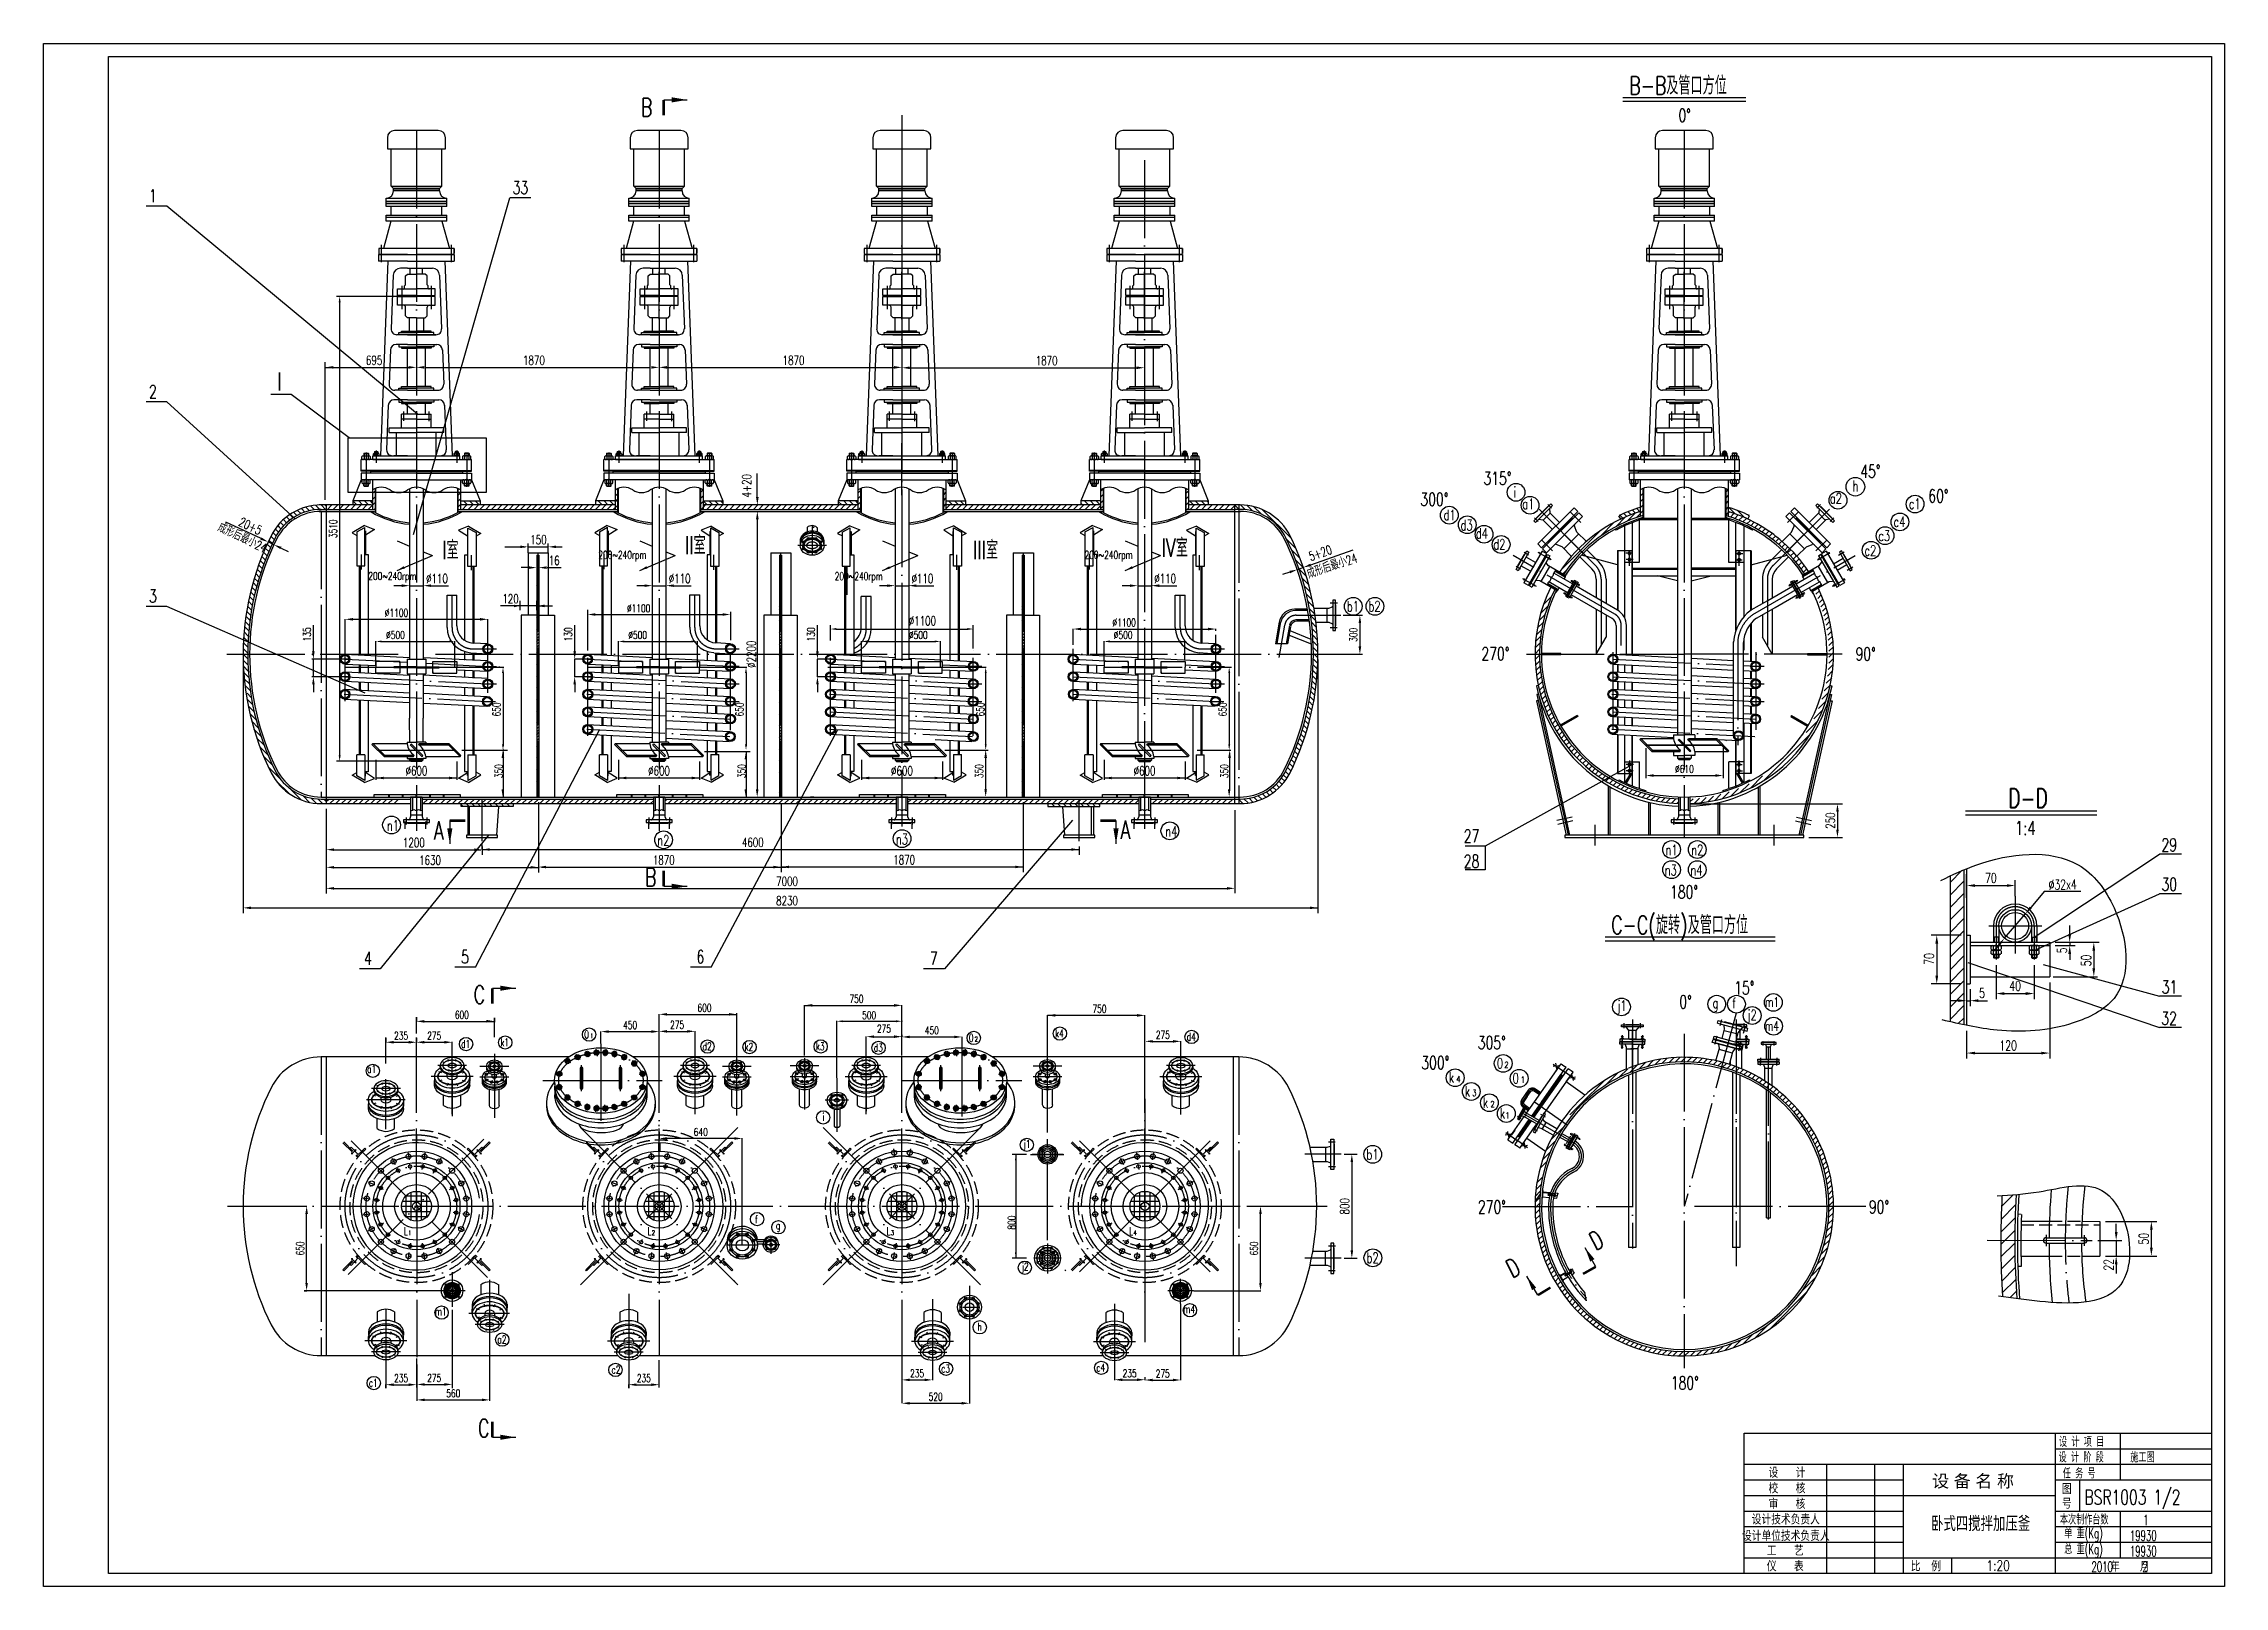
# Model space of a CAD drawing. Extents: x -54047 to 31317, y -2 to 11950.
# Drawn here: x -36814 to -20014, y 0 to 11880 of the extents above; entities that cross this region are included whole.
import ezdxf
from ezdxf.enums import TextEntityAlignment as Align

# ---------------------------------------------------------------- set-up
doc = ezdxf.new("R2010")
doc.units = 0
doc.header["$LTSCALE"] = 20
for name, pattern in [('DASHDOT-M', [36, 30, -3, 0, -3]), ('DASHDOT-S', [14, 10, -2, 0, -2]), ('HIDDEN', [0.375, 0.25, -0.125]), ('HIDDEN-M', [7, 5, -2])]:
    doc.linetypes.add(name, pattern=pattern)
doc.layers.get('0').update_dxf_attribs({"linetype": 'CONTINUOUS'})
doc.styles.add('BIAOZHU', font='ROMANS.shx', dxfattribs={"width": 0.7, "bigfont": 'HLFSD.shx'})
doc.styles.add('HZ', font='ROMANS.shx', dxfattribs={"width": 0.7, "height": 60, "bigfont": 'HLFSD.shx'})
doc.styles.add('KX', font='txt.shx', dxfattribs={"bigfont": 'HLKTS'})
doc.styles.add('ROMANS', font='ROMANS', dxfattribs={"width": 0.7, "height": 60})
pattern_1 = [(45, (-36814.224, 0), (-22.45064, 22.45064), [])]
pattern_2 = [(45, (-37600.862, 27.11), (-22.45064, 22.45064), [])]
pattern_3 = [(135, (-37600.862, 27.11), (-22.45064, -22.45064), [])]
pattern_4 = [(45, (-37570.662, 27.111), (-11.22532, 11.22532), [])]
pattern_5 = [(45, (-37505.662, 27.11), (-22.45064, 22.45064), [])]
pattern_6 = [(45, (-35701.076, 27.111), (-11.22532, 11.22532), [])]
pattern_7 = [(45, (-33832.55, 27.111), (-11.22532, 11.22532), [])]
pattern_8 = [(135, (-37700.862, 27.11), (-22.45064, -22.45064), [])]
pattern_9 = [(45, (-37957, 24.173), (-22.45064, 22.45064), [])]
pattern_10 = [(45, (-37957, 27.11), (-22.45064, 22.45064), [])]

msp = doc.modelspace()

# ---------------------------------------------------------------- texts
at = {"color": 4, "linetype": 'Continuous', "width": 0.7}
for s, height, style, p in [('B-B及管口方位', 140, 'HZ', (-24599, 11488)), ('1', 100, 'ROMANS', (-36002, 10658)), ('33', 100, 'ROMANS', (-33201, 10722)), ('2', 100, 'ROMANS', (-36002, 9150)), ('I', 140, 'ROMANS', (-35015, 9208)), ('I室', 140, 'HZ', (-33744, 7911)), ('II室', 140, 'HZ', (-31874, 7948)), ('III室', 140, 'HZ', (-29655, 7911)), ('IV室', 140, 'HZ', (-28201, 7928)), ('3', 100, 'ROMANS', (-36002, 7576)), ('D-D', 149.3, 'HZ', (-21680, 5996)), ('27', 100, 'ROMANS', (-25874, 5728)), ('29', 100, 'ROMANS', (-20499, 5660)), ('28', 100, 'ROMANS', (-25874, 5534)), ('30', 100, 'ROMANS', (-20499, 5356)), ('C-C(旋转)及管口方位', 140, 'HZ', (-24738, 5023)), ('4', 100, 'ROMANS', (-34345, 4786)), ('5', 100, 'ROMANS', (-33598, 4798)), ('6', 100, 'ROMANS', (-31785, 4798)), ('7', 100, 'ROMANS', (-29987, 4786)), ('31', 100, 'ROMANS', (-20497, 4565)), ('32', 100, 'ROMANS', (-20500, 4324))]:
    msp.add_text(s, height=height, dxfattribs=dict(at, style=style)).set_placement(p)
at = {"color": 4, "linetype": 'Continuous', "style": 'ROMANS', "width": 0.7}
for s, p in [('B', (-32169, 11319)), ('A', (-33770, 5752)), ('A', (-28479, 5757)), ('B', (-32137, 5391)), ('C', (-33457, 4486)), (' C', (-33457, 1148))]:
    msp.add_text(s, height=140, dxfattribs=at).set_placement(p, align=Align.CENTER)
at = {"color": 7, "linetype": 'Continuous', "style": 'HZ'}
for s, height, width, p in [('0%%D', 100, 0.7, (-24220, 11278)), ('315%%D', 100, 0.7, (-25722, 8483)), ('45%%D', 100, 0.7, (-22819, 8537)), ('300%%D', 100, 0.7, (-26208, 8321)), ('i', 80, 0.7, (-25489, 8386)), ('a2', 80, 0.7, (-23054, 8338)), ('h', 84, 0.7, (-22880, 8432)), ('60%%D', 100, 0.7, (-22295, 8347)), ('d1', 80, 0.7, (-26029, 8211)), ('a1', 80, 0.7, (-25423, 8296)), ('c4', 80, 0.7, (-22563, 8159)), ('c1', 80, 0.7, (-22445, 8296)), ('d3', 80, 0.7, (-25899, 8132)), ('d4', 80, 0.7, (-25781, 8069)), ('d2', 80, 0.7, (-25646, 7985)), ('c3', 80, 0.7, (-22680, 8050)), ('200~240rpm', 60, 0.7, (-32541, 7913)), ('200~240rpm', 60, 0.7, (-28795, 7913)), ('c2', 80, 0.7, (-22787, 7936)), ('200~240rpm', 60, 0.7, (-34313, 7750)), ('200~240rpm', 60, 0.7, (-30720, 7749)), ('b1', 80, 0.7, (-26774, 7507)), ('b2', 80, 0.7, (-26608, 7507)), ('270%%D', 100, 0.7, (-25738, 7132)), ('90%%D', 100, 0.7, (-22856, 7130)), ('n1', 80, 0.7, (-34170, 5819)), ('1:4', 106.7, 0.7, (-21628, 5786)), ('n2', 80, 0.7, (-32087, 5705)), ('n3', 80, 0.7, (-30249, 5714)), ('n4', 80, 0.7, (-28174, 5774)), ('n3', 80, 0.7, (-24326, 5475)), ('n1', 80, 0.7, (-24320, 5630)), ('n4', 80, 0.7, (-24128, 5475)), ('n2', 80, 0.7, (-24122, 5630)), ('180%%D', 100, 0.7, (-24285, 5297)), ('0%%D', 100, 0.7, (-24213, 4451)), ('15%%D', 100, 0.7, (-23791, 4559)), ('m1', 72.2, 0.7, (-23553, 4464)), ('j1', 80, 0.7, (-24691, 4432)), ('g', 80, 0.7, (-23957, 4453)), ('f', 80, 0.7, (-23805, 4453)), ('j2', 80, 0.7, (-23689, 4360)), ('d1', 60, 0.7, (-33598, 4147)), ('k1', 60, 0.7, (-33295, 4159)), ('0', 60, 0.7, (-32649, 4220)), ('1', 36, 0.7, (-32605, 4222)), ('0', 60, 0.7, (-29686, 4194)), ('2', 36, 0.7, (-29643, 4197)), ('k4', 60, 0.7, (-29022, 4228)), ('d4', 60, 0.7, (-28008, 4202)), ('305%%D', 100, 0.7, (-25766, 4137)), ('m4', 72.2, 0.7, (-23554, 4279)), ('d2', 60, 0.7, (-31738, 4128)), ('k2', 60, 0.7, (-31414, 4124)), ('k3', 60, 0.7, (-30865, 4129)), ('d3', 60, 0.7, (-30419, 4118)), ('300%%D', 100, 0.7, (-26201, 3982)), ('0', 80, 0.7, (-25619, 3988)), ('2', 48, 0.7, (-25561, 3992)), ('a1', 60, 0.7, (-34322, 3954)), ('k', 80, 0.7, (-25989, 3879)), ('4', 48, 0.7, (-25931, 3882)), ('0', 80, 0.7, (-25497, 3873)), ('1', 48, 0.7, (-25435, 3878)), ('k', 80, 0.7, (-25866, 3772)), ('3', 48, 0.7, (-25808, 3776)), ('k', 80, 0.7, (-25726, 3685)), ('2', 48, 0.7, (-25668, 3689)), ('i', 60, 0.7, (-30814, 3585)), ('k', 80, 0.7, (-25596, 3602)), ('1', 48, 0.7, (-25553, 3602)), ('j1', 60, 0.7, (-29266, 3377)), ('b1', 80, 0.7, (-26624, 3286)), ('f', 60, 0.7, (-31333, 2796)), ('270%%D', 100, 0.7, (-25765, 2872)), ('90%%D', 100, 0.7, (-22753, 2872)), ('L', 60, 0.7, (-34039, 2705)), ('1', 36, 0.7, (-34007, 2705)), ('L', 60, 0.7, (-32162, 2705)), ('2', 36, 0.7, (-32130, 2705)), ('g', 60, 0.7, (-31173, 2750)), ('L', 60, 0.7, (-30321, 2705)), ('3', 36, 0.7, (-30289, 2705)), ('L', 60, 0.7, (-28451, 2705)), ('4', 36, 0.7, (-28420, 2705)), ('b2', 80, 0.7, (-26623, 2490)), ('j2', 60, 0.7, (-29280, 2432)), ('m1', 60, 0.7, (-33799, 2086)), ('h', 60, 0.7, (-29620, 1970)), ('m4', 60, 0.7, (-28034, 2104)), ('a2', 60, 0.7, (-33319, 1871)), ('c2', 60, 0.7, (-32439, 1638)), ('c3', 60, 0.7, (-29900, 1647)), ('c4', 60, 0.7, (-28704, 1654)), ('c1', 60, 0.7, (-34309, 1537)), ('180%%D', 100, 0.7, (-24279, 1517)), ('施工图', 80, 0.6, (-20739, 955)), ('BSR1003 1/2', 112, 0.7, (-21092, 631)), ('1', 80, 0.6, (-20639, 471)), ('19930', 80, 0.6, (-20742, 351)), ('1:20', 80, 0.75, (-21847, 120)), ('2010', 80, 0.6, (-21038, 111)), ('19930', 80, 0.6, (-20742, 231)), ('2', 80, 0.6, (-20645, 111))]:
    msp.add_text(s, height=height, dxfattribs=dict(at, width=width)).set_placement(p)
at = {"color": 4, "linetype": 'Continuous', "style": 'ROMANS', "width": 0.7}
for p in [(-24820, 2604), (-25462, 2392)]:
    msp.add_text('D', height=140, rotation=27.5401, dxfattribs=at).set_placement(p, align=Align.CENTER)
at = {"color": 3, "linetype": 'Continuous', "style": 'HZ', "width": 0.6}
for s, p in [('设 计 阶 段', (-21292, 955)), ('设 计 项 目', (-21288, 1074)), (' 任 务 号', (-21292, 831)), ('本次制作台数', (-21281, 476)), (' 单 重(Kg)', (-21281, 370)), (' 总 重(Kg)', (-21281, 247))]:
    msp.add_text(s, height=80, dxfattribs=at).set_placement(p)
at = {"color": 3, "linetype": 'Continuous', "style": 'HZ', "width": 0.75}
for s, p in [('设   计', (-23384, 880)), ('校   核', (-23384, 760)), ('审   核', (-23384, 640)), ('号', (-21228, 640)), ('图', (-21228, 753)), ('设计技术负责人', (-23393, 520)), ('设计单位技术负责人', (-23393, 394)), ('仪   表', (-23397, 160)), ('工   艺', (-23397, 280)), ('比  例', (-22314, 160))]:
    msp.add_text(s, height=80, dxfattribs=at).set_placement(p, align=Align.MIDDLE)
at = {"color": 7, "linetype": 'Continuous', "attachment_point": 5}
for s, insert, char_height, style in [('695', (-34268, 9442), 70, 'BIAOZHU'), ('1870', (-33037, 9442), 70, 'BIAOZHU'), ('1870', (-31037, 9442), 70, 'BIAOZHU'), ('1870', (-29087, 9439), 70, 'BIAOZHU'), ('\\A1;150', (-33002, 8060), 70, 'BIAOZHU'), ('\\A1;16', (-32881, 7900), 70, 'BIAOZHU'), ('∅110', (-33784, 7761), 70, 'BIAOZHU'), ('∅110', (-31914, 7761), 70, 'BIAOZHU'), ('∅110', (-30044, 7761), 70, 'BIAOZHU'), ('∅110', (-28174, 7761), 70, 'BIAOZHU'), ('\\A1;120', (-33217, 7605), 70, 'BIAOZHU'), ('%%c1100', (-32230, 7531), 60, 'HZ'), ('%%c1100', (-34096, 7497), 60, 'HZ'), ('∅1100', (-30044, 7435), 70, 'BIAOZHU'), ('%%c1100', (-28490, 7422), 60, 'HZ'), ('%%C500', (-34104, 7326), 60, 'HZ'), ('%%C500', (-32238, 7326), 60, 'HZ'), ('%%C500', (-30076, 7326), 60, 'HZ'), ('%%C500', (-28498, 7326), 60, 'HZ'), ('∅600', (-33942, 6280), 70, 'BIAOZHU'), ('∅600', (-32073, 6280), 70, 'BIAOZHU'), ('∅600', (-30202, 6280), 70, 'BIAOZHU'), ('∅600', (-28333, 6280), 70, 'BIAOZHU'), ('%%c610', (-24174, 6294), 60, 'BIAOZHU'), ('1200', (-33962, 5728), 70, 'BIAOZHU'), ('4600', (-31351, 5729), 70, 'BIAOZHU'), ('1630', (-33837, 5592), 70, 'BIAOZHU'), ('1870', (-32037, 5594), 70, 'BIAOZHU'), ('1870', (-30185, 5595), 70, 'BIAOZHU'), ('7000', (-31087, 5430), 70, 'BIAOZHU'), ('\\A1;70', (-21813, 5455), 74.7, 'BIAOZHU'), ('8230', (-31087, 5280), 70, 'BIAOZHU'), ('750', (-30552, 4524), 60, 'HZ'), ('\\A1;5', (-21881, 4569), 74.7, 'BIAOZHU'), ('40', (-21626, 4624), 74.7, 'BIAOZHU'), ('600', (-33592, 4401), 60, 'HZ'), ('600', (-31723, 4455), 60, 'HZ'), ('\\A1;500', (-30455, 4398), 60, 'HZ'), ('750', (-28680, 4447), 60, 'HZ'), ('\\A1;235', (-34060, 4240), 60, 'HZ'), ('\\A1;275', (-33805, 4240), 60, 'HZ'), ('\\A1;450', (-32296, 4322), 60, 'HZ'), ('\\A1;275', (-31934, 4324), 60, 'HZ'), ('\\A1;275', (-30340, 4294), 60, 'HZ'), ('450', (-29971, 4281), 60, 'HZ'), ('275', (-28192, 4247), 60, 'HZ'), ('\\A1;120', (-21680, 4165), 74.7, 'BIAOZHU'), ('\\A1;640', (-31752, 3499), 60, 'HZ'), ('\\A1;235', (-34060, 1603), 60, 'HZ'), ('\\A1;275', (-33805, 1605), 60, 'HZ'), ('\\A1;560', (-33658, 1486), 60, 'HZ'), ('\\A1;235', (-32190, 1603), 60, 'HZ'), ('\\A1;235', (-30085, 1640), 60, 'HZ'), ('\\A1;235', (-28448, 1641), 60, 'HZ'), ('\\A1;275', (-28193, 1639), 60, 'HZ'), ('\\A1;520', (-29942, 1460), 60, 'HZ')]:
    msp.add_mtext(s, dxfattribs=dict(at, insert=insert, char_height=char_height, style=style))
for s, insert, char_height, rotation, style in [('4+20', (-31398, 8475), 70, 90, 'BIAOZHU'), ('成形后最小24', (-35284, 8075), 70, 334.9, 'BIAOZHU'), ('20+5', (-35221, 8165), 70, 334.9, 'BIAOZHU'), ('\\A1;3510', (-34584, 8144), 60, 90, 'HZ'), ('5+20', (-26979, 7958), 70, 19.1, 'BIAOZHU'), ('成形后最小24', (-26888, 7857), 70, 19.1, 'BIAOZHU'), ('\\A1;135', (-34786, 7331), 60, 90, 'HZ'), ('130', (-32773, 7331), 60, 90, 'HZ'), ('\\A1;∅2200', (-31362, 7178), 70, 90, 'BIAOZHU'), ('130', (-30903, 7331), 60, 90, 'HZ'), ('\\A1;300', (-26724, 7328), 60, 90, 'BIAOZHU'), ('\\A1;650', (-33325, 6753), 60, 90, 'HZ'), ('\\A1;650', (-31453, 6753), 60, 90, 'HZ'), ('\\A1;650', (-29597, 6753), 60, 90, 'HZ'), ('\\A1;650', (-27731, 6753), 60, 90, 'HZ'), ('350', (-33308, 6278), 60, 90, 'BIAOZHU'), ('350', (-31436, 6278), 60, 90, 'BIAOZHU'), ('350', (-29607, 6278), 60, 90, 'BIAOZHU'), ('350', (-27718, 6278), 60, 90, 'BIAOZHU'), ('\\A1;250', (-23050, 5897), 70, 90, 'BIAOZHU'), ('∅32x4', (-21260, 5404), 74.7, 1, 'BIAOZHU'), ('\\A1;5', (-21265, 4897), 74.7, 90, 'BIAOZHU'), ('70', (-22289, 4832), 74.7, 90, 'BIAOZHU'), ('50', (-21079, 4820), 74.7, 90, 'BIAOZHU'), ('\\A1;800', (-26791, 2927), 70, 90, 'BIAOZHU'), ('800', (-29356, 2801), 60, 90, 'HZ'), ('\\A1;50', (-20635, 2677), 74.7, 90, 'BIAOZHU'), ('\\A1;650', (-34838, 2602), 60, 90, 'HZ'), ('\\A1;650', (-27490, 2602), 60, 90, 'HZ'), ('\\A1;22', (-20906, 2476), 74.7, 90, 'BIAOZHU')]:
    msp.add_mtext(s, dxfattribs=dict(at, insert=insert, char_height=char_height, rotation=rotation, style=style))
at = {"color": 3, "linetype": 'Continuous', "attachment_point": 1}
for s, insert, char_height, width, style in [('\\f华文行楷|b0|i0|c134|p2;设 备 名 称', (-22266, 859), 96, 1861.08, 'KX'), ('   年    月     ', (-21007, 193), 80, 966.88, 'HZ')]:
    msp.add_mtext(s, dxfattribs=dict(at, insert=insert, char_height=char_height, width=width, style=style))
at = {"color": 7, "linetype": 'Continuous', "insert": (-22274, 536), "char_height": 100, "width": 1172.03, "attachment_point": 1, "style": 'HZ'}
msp.add_mtext('{\\fFangSong_GB2312|b0|i0|c134|p49;卧式四搅拌加压釜}', dxfattribs=at)

# ---------------------------------------------------------------- hatches: boundary and pattern name
at = {"linetype": 'Continuous'}
h = msp.add_hatch(dxfattribs=at)
h.set_pattern_fill('ANSI31', scale=10, style=0)
h.set_pattern_definition(pattern_5)
h.paths.add_polyline_path([(-34261, 8423), (-34281, 8423), (-34281, 8293), (-34261, 8293)])
h.paths.add_polyline_path([(-34261, 8454, 0.046124), (-34281, 8444), (-34281, 8423), (-34261, 8423)])
h.paths.add_polyline_path([(-33623, 8293), (-33603, 8293), (-33603, 8423), (-33623, 8423)])
h.paths.add_polyline_path([(-33623, 8423), (-33603, 8423), (-33603, 8444, 0.046124), (-33623, 8454)])
h = msp.add_hatch(dxfattribs=at)
h.set_pattern_fill('ANSI31', scale=10, style=0)
h.set_pattern_definition([(45, (-37636.076, 27.11), (-22.45064, 22.45064), [])])
h.paths.add_polyline_path([(-32392, 8454, 0.046124), (-32412, 8444), (-32412, 8293), (-32392, 8293)])
h.paths.add_polyline_path([(-31734, 8444, 0.046124), (-31754, 8454), (-31754, 8293), (-31734, 8293)])
h = msp.add_hatch(dxfattribs=at)
h.set_pattern_fill('ANSI31', scale=10, style=0)
h.set_pattern_definition([(45, (-37765.702, 27.11), (-22.45064, 22.45064), [])])
h.paths.add_polyline_path([(-30521, 8454, 0.046124), (-30541, 8444), (-30541, 8293), (-30521, 8293)])
h.paths.add_polyline_path([(-29883, 8293), (-29863, 8293), (-29863, 8444, 0.046124), (-29883, 8454)])
h = msp.add_hatch(dxfattribs=at)
h.set_pattern_fill('ANSI31', scale=10, style=0)
h.set_pattern_definition([(45, (-37796.182, 27.11), (-22.45064, 22.45064), [])])
h.paths.add_polyline_path([(-28672, 8293), (-28652, 8293), (-28652, 8454, 0.046124), (-28672, 8444)])
h.paths.add_polyline_path([(-27994, 8444, 0.046124), (-28014, 8454), (-28014, 8293), (-27994, 8293)])
h = msp.add_hatch(dxfattribs=at)
h.set_pattern_fill('ANSI31', scale=10, style=0)
h.set_pattern_definition(pattern_10)
h.paths.add_polyline_path([(-24494, 8454, 0.046124), (-24514, 8444), (-24514, 8240, -0.004693), (-24494, 8246)])
h.paths.add_polyline_path([(-23856, 8246, -0.004693), (-23836, 8240), (-23836, 8444, 0.046124), (-23856, 8454)])
h = msp.add_hatch(dxfattribs=at)
h.set_pattern_fill('ANSI31', scale=10, angle=90, style=0)
h.set_pattern_definition(pattern_3)
h.paths.add_polyline_path([(-34677, 8293), (-34637, 8293), (-34637, 8328), (-34677, 8328, 0.150271), (-34919, 8253), (-34890, 8231, -0.142887)])
h.paths.add_polyline_path([(-35053, 8028), (-35085, 8043, 0.034825), (-35187, 7778), (-35151, 7778, -0.03348)])
h.paths.add_polyline_path([(-35151, 7778), (-35187, 7778, 0.074775), (-35277, 7178), (-35242, 7178, -0.076127)])
h = msp.add_hatch(dxfattribs=at)
h.set_pattern_fill('ANSI31', scale=10, angle=90, style=0)
h.set_pattern_definition(pattern_3)
h.paths.add_polyline_path([(-34890, 8231), (-34919, 8253, 0.074338), (-35012, 8167), (-34985, 8146, -0.081254)])
h = msp.add_hatch(dxfattribs=at)
h.set_pattern_fill('ANSI31', scale=10, style=0)
h.set_pattern_definition(pattern_5)
h.paths.add_polyline_path([(-34281, 8293), (-34281, 8328), (-34644, 8328), (-34644, 8293)])
h = msp.add_hatch(dxfattribs=at)
h.set_pattern_fill('ANSI31', scale=10, angle=90, style=0)
h.set_pattern_definition([(135, (-37505.662, 27.11), (-22.45064, -22.45064), [])])
h.paths.add_polyline_path([(-33603, 8358), (-33603, 8328), (-33452, 8328), (-33452, 8358)])
h.paths.add_polyline_path([(-34432, 8358), (-34432, 8328), (-34281, 8328), (-34281, 8358)])
h = msp.add_hatch(dxfattribs=at)
h.set_pattern_fill('ANSI31', scale=10, style=0)
h.set_pattern_definition([(45, (-37498.662, 27.11), (-22.45064, 22.45064), [])])
h.paths.add_polyline_path([(-32822, 8293), (-32822, 8328), (-33596, 8328), (-33596, 8293)])
h = msp.add_hatch(dxfattribs=at)
h.set_pattern_fill('ANSI31', scale=10, style=0)
h.set_pattern_definition(pattern_1)
h.paths.add_polyline_path([(-32412, 8328), (-32835, 8328), (-32835, 8293), (-32412, 8293)])
h = msp.add_hatch(dxfattribs=at)
h.set_pattern_fill('ANSI31', scale=10, angle=90, style=0)
h.set_pattern_definition([(135, (-37636.076, 27.11), (-22.45064, -22.45064), [])])
h.paths.add_polyline_path([(-31583, 8328), (-31583, 8358), (-31734, 8358), (-31734, 8328)])
h.paths.add_polyline_path([(-32412, 8328), (-32412, 8358), (-32563, 8358), (-32563, 8328)])
h = msp.add_hatch(dxfattribs=at)
h.set_pattern_fill('ANSI31', scale=10, style=0)
h.set_pattern_definition(pattern_1)
h.paths.add_polyline_path([(-31311, 8328), (-31311, 8293), (-30956, 8293), (-30541, 8293), (-30541, 8328), (-30956, 8328)])
h = msp.add_hatch(dxfattribs=at)
h.set_pattern_fill('ANSI31', scale=10, angle=90, style=0)
h.set_pattern_definition([(135, (-37765.702, 27.11), (-22.45064, -22.45064), [])])
h.paths.add_polyline_path([(-29712, 8328), (-29712, 8358), (-29863, 8358), (-29863, 8328)])
h.paths.add_polyline_path([(-30541, 8328), (-30541, 8358), (-30692, 8358), (-30692, 8328)])
h = msp.add_hatch(dxfattribs=at)
h.set_pattern_fill('ANSI31', scale=10, style=0)
h.set_pattern_definition(pattern_1)
h.paths.add_polyline_path([(-29547, 8328), (-29863, 8328), (-29863, 8293), (-29547, 8293), (-28672, 8293), (-28672, 8328)])
h = msp.add_hatch(dxfattribs=at)
h.set_pattern_fill('ANSI31', scale=10, angle=90, style=0)
h.set_pattern_definition([(135, (-37796.182, 27.11), (-22.45064, -22.45064), [])])
h.paths.add_polyline_path([(-27994, 8358), (-27994, 8328), (-27843, 8328), (-27843, 8358)])
h.paths.add_polyline_path([(-28672, 8328), (-28672, 8358), (-28823, 8358), (-28823, 8328)])
h = msp.add_hatch(dxfattribs=at)
h.set_pattern_fill('ANSI31', scale=10, style=0)
h.set_pattern_definition(pattern_1)
h.paths.add_polyline_path([(-27994, 8328), (-27994, 8293), (-27637, 8293), (-27637, 8328)])
h = msp.add_hatch(dxfattribs=at)
h.set_pattern_fill('ANSI31', scale=10, style=0)
h.set_pattern_definition(pattern_1)
h.paths.add_polyline_path([(-24988, 7991), (-24964, 7966, -0.119675), (-24514, 8240), (-24514, 8277, 0.122134)])
h.paths.add_polyline_path([(-25136, 7810), (-25106, 7792, -0.050433), (-24964, 7966), (-24988, 7991, 0.050894)])
h = msp.add_hatch(dxfattribs=at)
h.set_pattern_fill('ANSI31', scale=10, angle=90, style=0)
h.set_pattern_definition([(135, (-37957, 27.11), (-22.45064, -22.45064), [])])
h.paths.add_polyline_path([(-24678, 8245), (-24665, 8218, -0.035248), (-24514, 8277), (-24514, 8308, 0.037209)])
h.paths.add_polyline_path([(-23685, 8218), (-23673, 8245, 0.037209), (-23836, 8308), (-23836, 8277, -0.035248)])
h = msp.add_hatch(dxfattribs=at)
h.set_pattern_fill('ANSI31', scale=10, style=0)
h.set_pattern_definition(pattern_1)
h.paths.add_polyline_path([(-23435, 8011, -0.014722), (-23387, 7966), (-23362, 7991, 0.016015), (-23416, 8041, 0.105912), (-23836, 8277), (-23836, 8240, -0.104768)])
h.paths.add_polyline_path([(-23362, 7991), (-23387, 7966, -0.048979), (-23249, 7798), (-23218, 7815, 0.049485)])
h = msp.add_hatch(dxfattribs=at)
h.set_pattern_fill('ANSI31', scale=10, angle=90, style=0)
h.set_pattern_definition(pattern_8)
h.paths.add_polyline_path([(-27110, 7846), (-27143, 7835, -0.04212), (-27060, 7508), (-27026, 7518, 0.041593)])
h = msp.add_hatch(dxfattribs=at)
h.set_pattern_fill('ANSI31', scale=5, style=0)
h.set_pattern_definition(pattern_4)
h.paths.add_polyline_path([(-33015, 7550), (-33007, 7550), (-33007, 7728), (-33015, 7728)])
h = msp.add_hatch(dxfattribs=at)
h.set_pattern_fill('ANSI31', scale=5, style=0)
h.set_pattern_definition(pattern_4)
h.paths.add_polyline_path([(-33007, 7550), (-32999, 7550), (-32999, 7728), (-33007, 7728)])
h = msp.add_hatch(dxfattribs=at)
h.set_pattern_fill('ANSI31', scale=10, style=0)
h.set_pattern_definition(pattern_10)
h.paths.add_polyline_path([(-23145, 7688), (-23175, 7670, -0.114891), (-23060, 7178), (-23025, 7178, 0.115401)])
h = msp.add_hatch(dxfattribs=at)
h.set_pattern_fill('ANSI31', scale=5, style=0)
h.set_pattern_definition(pattern_4)
h.paths.add_polyline_path([(-33007, 7178), (-32999, 7178), (-32999, 7550), (-33007, 7550)])
h.paths.add_polyline_path([(-33015, 7178), (-33007, 7178), (-33007, 7550), (-33015, 7550), (-33015, 7518)])
h = msp.add_hatch(dxfattribs=at)
h.set_pattern_fill('ANSI31', scale=5, style=0)
h.set_pattern_definition(pattern_6)
h.paths.add_polyline_path([(-31130, 7550), (-31138, 7550), (-31138, 7178), (-31130, 7178)])
h.paths.add_polyline_path([(-31138, 7550), (-31146, 7550), (-31146, 7518), (-31146, 7178), (-31138, 7178)])
h = msp.add_hatch(dxfattribs=at)
h.set_pattern_fill('ANSI31', scale=5, style=0)
h.set_pattern_definition(pattern_7)
h.paths.add_polyline_path([(-29261, 7550), (-29269, 7550), (-29269, 7178), (-29261, 7178)])
h.paths.add_polyline_path([(-29269, 7550), (-29277, 7550), (-29277, 7518), (-29277, 7178), (-29269, 7178)])
h = msp.add_hatch(dxfattribs=at)
h.set_pattern_fill('ANSI31', scale=10, angle=90, style=0)
h.set_pattern_definition(pattern_8)
h.paths.add_polyline_path([(-27026, 7518), (-27060, 7508, -0.041409), (-27032, 7178), (-26997, 7178, 0.041936)])
h.paths.add_polyline_path([(-26997, 7178), (-27032, 7178, -0.098479), (-27185, 6411), (-27155, 6392, 0.099209)])
h = msp.add_hatch(dxfattribs=at)
h.set_pattern_fill('ANSI31', scale=10, angle=90, style=0)
h.set_pattern_definition(pattern_3)
h.paths.add_polyline_path([(-35259, 6903), (-35221, 6886, -0.036512), (-35242, 7178), (-35277, 7178, 0.033841)])
h = msp.add_hatch(dxfattribs=at)
h.set_pattern_fill('ANSI31', scale=5, style=0)
h.set_pattern_definition(pattern_4)
h.paths.add_polyline_path([(-33007, 7178), (-33015, 7178), (-33015, 7043), (-33007, 7043)])
h.paths.add_polyline_path([(-32999, 7178), (-33007, 7178), (-33007, 7043), (-32999, 7043)])
h = msp.add_hatch(dxfattribs=at)
h.set_pattern_fill('ANSI31', scale=5, style=0)
h.set_pattern_definition(pattern_6)
h.paths.add_polyline_path([(-31138, 7178), (-31146, 7178), (-31146, 7043), (-31138, 7043)])
h.paths.add_polyline_path([(-31130, 7178), (-31138, 7178), (-31138, 7043), (-31130, 7043)])
h = msp.add_hatch(dxfattribs=at)
h.set_pattern_fill('ANSI31', scale=5, style=0)
h.set_pattern_definition(pattern_7)
h.paths.add_polyline_path([(-29269, 7178), (-29277, 7178), (-29277, 7043), (-29269, 7043)])
h.paths.add_polyline_path([(-29261, 7178), (-29269, 7178), (-29269, 7043), (-29261, 7043)])
h = msp.add_hatch(dxfattribs=at)
h.set_pattern_fill('ANSI31', scale=10, style=0)
h.set_pattern_definition(pattern_10)
h.paths.add_polyline_path([(-24220, 6029), (-24220, 6064, -0.402569), (-25290, 7178), (-25325, 7178, 0.402922)])
h = msp.add_hatch(dxfattribs=at)
h.set_pattern_fill('ANSI31', scale=10, style=0)
h.set_pattern_definition(pattern_10)
h.paths.add_polyline_path([(-23025, 7178), (-23060, 7178, -0.402569), (-24131, 6064), (-24131, 6029, 0.402922)])
h = msp.add_hatch(dxfattribs=at)
h.set_pattern_fill('ANSI31', scale=5, style=0)
h.set_pattern_definition(pattern_4)
h.paths.add_polyline_path([(-33007, 7043), (-33015, 7043), (-33015, 6419), (-33007, 6419)])
h.paths.add_polyline_path([(-32999, 7043), (-33007, 7043), (-33007, 6419), (-32999, 6419)])
h = msp.add_hatch(dxfattribs=at)
h.set_pattern_fill('ANSI31', scale=5, style=0)
h.set_pattern_definition(pattern_6)
h.paths.add_polyline_path([(-31138, 7043), (-31146, 7043), (-31146, 6419), (-31138, 6419)])
h.paths.add_polyline_path([(-31130, 7043), (-31138, 7043), (-31138, 6419), (-31130, 6419)])
h = msp.add_hatch(dxfattribs=at)
h.set_pattern_fill('ANSI31', scale=5, style=0)
h.set_pattern_definition(pattern_7)
h.paths.add_polyline_path([(-29269, 7043), (-29277, 7043), (-29277, 6419), (-29269, 6419)])
h.paths.add_polyline_path([(-29261, 7043), (-29269, 7043), (-29269, 6419), (-29261, 6419)])
h = msp.add_hatch(dxfattribs=at)
h.set_pattern_fill('ANSI31', scale=10, angle=90, style=0)
h.set_pattern_definition(pattern_3)
h.paths.add_polyline_path([(-35218, 6866), (-35256, 6882, 0.059626), (-35129, 6414), (-35091, 6414, -0.058724)])
h = msp.add_hatch(dxfattribs=at)
h.set_pattern_fill('ANSI31', scale=5, style=0)
h.set_pattern_definition(pattern_4)
h.paths.add_polyline_path([(-33007, 6419), (-33015, 6419), (-33015, 6078), (-33007, 6078)])
h.paths.add_polyline_path([(-32999, 6419), (-33007, 6419), (-33007, 6078), (-32999, 6078)])
h = msp.add_hatch(dxfattribs=at)
h.set_pattern_fill('ANSI31', scale=5, style=0)
h.set_pattern_definition(pattern_6)
h.paths.add_polyline_path([(-31138, 6419), (-31146, 6419), (-31146, 6078), (-31138, 6078)])
h.paths.add_polyline_path([(-31130, 6419), (-31138, 6419), (-31138, 6078), (-31130, 6078)])
h = msp.add_hatch(dxfattribs=at)
h.set_pattern_fill('ANSI31', scale=5, style=0)
h.set_pattern_definition(pattern_7)
h.paths.add_polyline_path([(-29269, 6419), (-29277, 6419), (-29277, 6078), (-29269, 6078)])
h.paths.add_polyline_path([(-29261, 6419), (-29269, 6419), (-29269, 6078), (-29261, 6078)])
h = msp.add_hatch(dxfattribs=at)
h.set_pattern_fill('ANSI31', scale=10, angle=90, style=0)
h.set_pattern_definition(pattern_3)
h.paths.add_polyline_path([(-34994, 6221), (-35024, 6203, 0.11693), (-34873, 6075), (-34854, 6104, -0.117004)])
h = msp.add_hatch(dxfattribs=at)
h.set_pattern_fill('ANSI31', scale=10, angle=90, style=0)
h.set_pattern_definition([(135, (-36814.224, 0), (-22.45064, -22.45064), [])])
h.paths.add_polyline_path([(-27237, 6223), (-27263, 6248, -0.258315), (-27597, 6063), (-27607, 6063), (-27607, 6028), (-27597, 6028, 0.253346)])
h = msp.add_hatch(dxfattribs=at)
h.set_pattern_fill('ANSI31', scale=10, angle=90, style=0)
h.set_pattern_definition(pattern_3)
h.paths.add_polyline_path([(-34637, 6063), (-34677, 6063, -0.116477), (-34854, 6104), (-34873, 6075, 0.118331), (-34677, 6028), (-34637, 6028)])
h = msp.add_hatch(dxfattribs=at)
h.set_pattern_fill('ANSI31', scale=10, style=0)
h.set_pattern_definition(pattern_2)
h.paths.add_polyline_path([(-34082, 6063), (-34637, 6063), (-34637, 6028), (-34082, 6028)])
h = msp.add_hatch(dxfattribs=at)
h.set_pattern_fill('ANSI31', scale=10, style=0)
h.set_pattern_definition(pattern_2)
h.paths.add_polyline_path([(-32117, 6028), (-32117, 6063), (-33437, 6063), (-33437, 6028)])
h.paths.add_polyline_path([(-33898, 6028), (-33437, 6028), (-33437, 6063), (-33898, 6063)])
h = msp.add_hatch(dxfattribs=at)
h.set_pattern_fill('ANSI31', scale=10, style=0)
h.set_pattern_definition(pattern_2)
h.paths.add_polyline_path([(-30247, 6028), (-30247, 6063), (-32028, 6063), (-32028, 6028)])
h = msp.add_hatch(dxfattribs=at)
h.set_pattern_fill('ANSI31', scale=10, style=0)
h.set_pattern_definition(pattern_2)
h.paths.add_polyline_path([(-28837, 6028), (-28837, 6063), (-30158, 6063), (-30158, 6028)])
h = msp.add_hatch(dxfattribs=at)
h.set_pattern_fill('ANSI31', scale=10, style=0)
h.set_pattern_definition(pattern_1)
h.paths.add_polyline_path([(-28837, 6063), (-28837, 6028), (-28377, 6028), (-28377, 6063)])
h.paths.add_polyline_path([(-27637, 6028), (-27637, 6063), (-28288, 6063), (-28288, 6028)])
h = msp.add_hatch(dxfattribs=at)
h.set_pattern_fill('ANSI31', scale=10, angle=90, style=0)
h.set_pattern_definition([(135, (-37750.862, 27.11), (-22.45064, -22.45064), [])])
h.paths.add_polyline_path([(-33197, 6028), (-33437, 6028), (-33437, 6006), (-33197, 6006)])
h.paths.add_polyline_path([(-33437, 6028), (-33597, 6028), (-33597, 6006), (-33437, 6006)])
h = msp.add_hatch(dxfattribs=at)
h.set_pattern_fill('ANSI31', scale=10, angle=90, style=0)
h.set_pattern_definition([(135, (-37550.862, 27.11), (-22.45064, -22.45064), [])])
h.paths.add_polyline_path([(-28677, 6028), (-28837, 6028), (-28837, 6006), (-28677, 6006)])
h.paths.add_polyline_path([(-28837, 6028), (-28987, 6028), (-28987, 6006), (-28837, 6006)])
h.paths.add_polyline_path([(-28987, 6028), (-29077, 6028), (-29077, 6006), (-28987, 6006)])
h = msp.add_hatch(dxfattribs=at)
h.set_pattern_fill('ANSI31', scale=21.33328, style=0)
h.set_pattern_definition([(45, (-97654.87, 1925.78), (-47.89458, 47.89458), [])])
edge = h.paths.add_edge_path()
edge.add_spline(control_points=[(-22128, 4348), (-22092, 4340), (-22056, 4332), (-22021, 4325)], knot_values=[3426.196428, 3426.196428, 3426.196428, 3426.196428, 3534.958553, 3534.958553, 3534.958553, 3534.958553], degree=3, periodic=0)
edge.add_line((-22021, 4325), (-22021, 5518))
edge.add_spline(control_points=[(-22021, 5518), (-22057, 5502), (-22092, 5486), (-22128, 5470)], knot_values=[79.661522, 79.661522, 79.661522, 79.661522, 197.081443, 197.081443, 197.081443, 197.081443], degree=3, periodic=0)
edge.add_line((-22128, 5470), (-22128, 4348))
h = msp.add_hatch(dxfattribs=at)
h.set_pattern_fill('ANSI31', scale=10, style=0)
h.set_pattern_definition(pattern_9)
h.paths.add_polyline_path([(-23060, 2924), (-23025, 2924, 0.198926), (-23362, 3737, 0.111685), (-23791, 4008), (-23791, 3970, -0.108865), (-23387, 3712, -0.198926)])
h.paths.add_polyline_path([(-23791, 3970), (-23791, 4008, 0.085319), (-24175, 4074), (-24175, 4039, -0.088126)])
h.paths.add_polyline_path([(-24175, 4039), (-24175, 4074, 0.078732), (-24531, 4017), (-24531, 3980, -0.081303)])
h = msp.add_hatch(dxfattribs=at)
h.set_pattern_fill('ANSI31', scale=10, style=0)
h.set_pattern_definition(pattern_9)
h.paths.add_polyline_path([(-25290, 2924), (-25325, 2924, 0.131641), (-25171, 2349), (-25141, 2366, -0.131641)])
h.paths.add_polyline_path([(-25141, 2366), (-25171, 2349, 0.221655), (-24375, 1791), (-24369, 1826, -0.221654)])
h.paths.add_polyline_path([(-24175, 1809, -0.043711), (-24369, 1826), (-24375, 1791, 0.04371), (-24175, 1774)])
h.paths.add_polyline_path([(-23025, 2924), (-23060, 2924, -0.414214), (-24175, 1809), (-24175, 1774, 0.414214)])
h = msp.add_hatch(dxfattribs=at)
h.set_pattern_fill('ANSI31', scale=21.33328, style=0)
h.set_pattern_definition([(45, (-97269.175, 1240.145), (-47.89458, 47.89458), [])])
edge = h.paths.add_edge_path()
edge.add_spline(control_points=[(-21618, 3017), (-21655, 3014), (-21691, 3011), (-21728, 3009)], knot_values=[38.018868, 38.018868, 38.018868, 38.018868, 149.918656, 149.918656, 149.918656, 149.918656], degree=3, periodic=0)
edge.add_arc((-15230, 2658), 6507, 176.9029, 179.9388)
edge.add_line((-21737, 2664), (-21629, 2664))
edge.add_arc((-15656, 2658), 5973, 176.553, 179.9382, ccw=False)
edge = h.paths.add_edge_path()
edge.add_line((-21629, 2664), (-21737, 2664))
edge.add_arc((-15230, 2658), 6507, 179.9388, 183.7553)
edge.add_spline(control_points=[(-21723, 2231), (-21687, 2226), (-21650, 2220), (-21613, 2215)], knot_values=[2402.338031, 2402.338031, 2402.338031, 2402.338031, 2517.12629, 2517.12629, 2517.12629, 2517.12629], degree=3, periodic=0)
edge.add_arc((-15656, 2658), 5973, 179.9382, 184.2511, ccw=False)

# ---------------------------------------------------------------- linework, layer by layer
at = {"color": 7, "linetype": 'Continuous'}
for p, q in [((-36814, 11880), (-20014, 11880)), ((-36814, 0), (-36814, 11880)), ((-20014, 11880), (-20014, 0)), ((-24649, 11436), (-23702, 11436)), ((-33935, 9026), (-35864, 10629)), ((-33965, 8099), (-33222, 10693)), ((-34090, 9934), (-34559, 9934)), ((-34534, 9889), (-34534, 6399)), ((-34644, 8368), (-34644, 9427)), ((-32073, 9427), (-32073, 9427)), ((-30202, 9427), (-30202, 9427)), ((-34644, 9387), (-34002, 9387)), ((-33942, 9347), (-33942, 9347)), ((-33875, 9387), (-32138, 9387)), ((-32073, 9347), (-32073, 9347)), ((-32018, 9387), (-30262, 9387)), ((-30202, 9347), (-30202, 9344)), ((-30142, 9384), (-28395, 9384)), ((-28333, 9347), (-28333, 9344)), ((-34877, 8221), (-35864, 9121)), ((-34907, 9177), (-35065, 9177)), ((-34461, 8845), (-34907, 9177)), ((-34262, 8739), (-34262, 8726)), ((-34242, 8739), (-34242, 8726)), ((-33642, 8739), (-33642, 8726)), ((-33622, 8739), (-33622, 8726)), ((-32393, 8739), (-32393, 8726)), ((-32373, 8739), (-32373, 8726)), ((-31773, 8739), (-31773, 8726)), ((-31753, 8739), (-31753, 8726)), ((-30522, 8739), (-30522, 8726)), ((-30502, 8739), (-30502, 8726)), ((-30202, 8403), (-30202, 8804)), ((-30202, 8425), (-30202, 8804)), ((-29902, 8739), (-29902, 8726)), ((-29882, 8739), (-29882, 8726)), ((-28653, 8739), (-28653, 8726)), ((-28633, 8739), (-28633, 8726)), ((-28033, 8739), (-28033, 8726)), ((-28013, 8739), (-28013, 8726)), ((-24495, 8739), (-24495, 8726)), ((-24475, 8739), (-24475, 8726)), ((-23875, 8739), (-23875, 8726)), ((-23855, 8739), (-23855, 8726)), ((-34345, 8726), (-34345, 8706)), ((-34315, 8726), (-34315, 8706)), ((-33570, 8726), (-33570, 8706)), ((-33540, 8726), (-33540, 8706)), ((-32475, 8726), (-32475, 8706)), ((-32445, 8726), (-32445, 8706)), ((-31700, 8726), (-31700, 8706)), ((-31670, 8726), (-31670, 8706)), ((-31316, 8388), (-31316, 8571)), ((-30605, 8726), (-30605, 8706)), ((-30575, 8726), (-30575, 8706)), ((-29830, 8726), (-29830, 8706)), ((-29800, 8726), (-29800, 8706)), ((-28735, 8726), (-28735, 8706)), ((-28705, 8726), (-28705, 8706)), ((-27960, 8726), (-27960, 8706)), ((-27930, 8726), (-27930, 8706)), ((-24578, 8726), (-24578, 8706)), ((-24548, 8726), (-24548, 8706)), ((-23803, 8726), (-23803, 8706)), ((-23773, 8726), (-23773, 8706)), ((-34345, 8473), (-34345, 8493)), ((-34315, 8473), (-34315, 8493)), ((-33570, 8473), (-33570, 8493)), ((-33540, 8473), (-33540, 8493)), ((-32475, 8473), (-32475, 8493)), ((-32445, 8473), (-32445, 8493)), ((-31700, 8473), (-31700, 8493)), ((-31670, 8473), (-31670, 8493)), ((-30605, 8473), (-30605, 8493)), ((-30575, 8473), (-30575, 8493)), ((-29830, 8473), (-29830, 8493)), ((-29800, 8473), (-29800, 8493)), ((-28735, 8473), (-28735, 8493)), ((-28705, 8473), (-28705, 8493)), ((-27960, 8473), (-27960, 8493)), ((-27930, 8473), (-27930, 8493)), ((-24578, 8473), (-24578, 8493)), ((-24548, 8473), (-24548, 8493)), ((-23803, 8473), (-23803, 8493)), ((-23773, 8473), (-23773, 8493)), ((-31734, 8309), (-31715, 8328)), ((-31705, 8293), (-31670, 8328)), ((-31660, 8293), (-31625, 8328)), ((-31616, 8293), (-31581, 8328)), ((-31575, 8293), (-31540, 8328)), ((-31529, 8293), (-31494, 8328)), ((-31481, 8293), (-31446, 8328)), ((-31436, 8293), (-31401, 8328)), ((-31391, 8293), (-31356, 8328)), ((-31346, 8293), (-31311, 8328)), ((-27605, 8293), (-27637, 8325)), ((-27556, 8291), (-27593, 8328)), ((-27501, 8281), (-27545, 8325)), ((-27435, 8259), (-27490, 8314)), ((-27200, 8068), (-27424, 8291)), ((-35139, 8068), (-35410, 8194)), ((-35038, 8061), (-35064, 8087)), ((-35022, 8090), (-35048, 8116)), ((-35005, 8118), (-35030, 8143)), ((-34986, 8144), (-34999, 8157)), ((-31316, 8218), (-31316, 6138)), ((-27167, 7993), (-27239, 8065)), ((-24701, 8133), (-24706, 8141)), ((-24506, 8216), (-24509, 8226)), ((-23650, 8133), (-23645, 8141)), ((-35040, 8021), (-35085, 8043)), ((-35052, 8030), (-35078, 8056)), ((-34985, 7996), (-34931, 7970)), ((-33262, 8005), (-33107, 8005)), ((-33082, 7959), (-33082, 8032)), ((-33082, 8005), (-32932, 8005)), ((-32927, 7959), (-32927, 8030)), ((-32867, 8005), (-32819, 8005)), ((-27136, 7917), (-27200, 7981)), ((-27110, 7846), (-27169, 7905)), ((-27053, 7866), (-26726, 7981)), ((-33075, 7845), (-33135, 7845)), ((-33015, 7845), (-32999, 7845)), ((-32934, 7845), (-32826, 7845)), ((-27214, 7810), (-27271, 7791)), ((-27157, 7830), (-27110, 7846)), ((-34055, 7706), (-34115, 7706)), ((-33995, 7706), (-33890, 7706)), ((-33830, 7706), (-33695, 7706)), ((-33142, 7518), (-33142, 7590)), ((-33015, 7518), (-33015, 7590)), ((-32185, 7706), (-32245, 7706)), ((-32125, 7706), (-32020, 7706)), ((-31960, 7706), (-31825, 7706)), ((-31146, 7658), (-31138, 7666)), ((-31146, 7636), (-31138, 7644)), ((-31146, 7613), (-31138, 7621)), ((-31146, 7591), (-31138, 7599)), ((-31146, 7569), (-31138, 7577)), ((-31138, 7666), (-31130, 7674)), ((-31138, 7644), (-31130, 7652)), ((-31138, 7621), (-31130, 7629)), ((-31138, 7599), (-31130, 7607)), ((-31138, 7577), (-31130, 7585)), ((-31138, 7554), (-31130, 7562)), ((-30315, 7706), (-30375, 7706)), ((-30255, 7706), (-30150, 7706)), ((-30090, 7706), (-29955, 7706)), ((-29277, 7613), (-29269, 7621)), ((-29277, 7591), (-29269, 7599)), ((-29277, 7569), (-29269, 7577)), ((-29269, 7621), (-29263, 7628)), ((-29269, 7599), (-29261, 7607)), ((-29269, 7577), (-29261, 7585)), ((-29269, 7554), (-29261, 7562)), ((-28445, 7706), (-28505, 7706)), ((-28385, 7706), (-28280, 7706)), ((-28220, 7706), (-28085, 7706)), ((-25260, 7561), (-25198, 7623)), ((-34337, 6879), (-35864, 7546)), ((-34736, 7200), (-34736, 7402)), ((-34492, 7329), (-34492, 7449)), ((-34432, 7447), (-33452, 7447)), ((-33392, 7329), (-33392, 7449)), ((-33123, 7550), (-33295, 7550)), ((-32999, 7550), (-33135, 7550)), ((-33007, 7550), (-32895, 7550)), ((-32723, 7200), (-32723, 7402)), ((-32623, 7206), (-32623, 7520)), ((-32563, 7484), (-31583, 7484)), ((-31523, 7504), (-31523, 7287)), ((-31142, 7550), (-31138, 7554)), ((-30853, 7200), (-30853, 7402)), ((-30752, 7285), (-30752, 7402)), ((-29652, 7221), (-29652, 7402)), ((-29273, 7550), (-29269, 7554)), ((-26802, 7478), (-26654, 7478)), ((-26674, 7418), (-26674, 7238)), ((-25308, 7378), (-25263, 7423)), ((-25296, 7434), (-25248, 7483)), ((-25281, 7495), (-25227, 7549)), ((-34254, 7092), (-34254, 7278)), ((-34209, 7276), (-33691, 7276)), ((-33646, 7083), (-33646, 7278)), ((-32385, 7092), (-32385, 7278)), ((-32340, 7276), (-31821, 7276)), ((-31776, 7083), (-31776, 7278)), ((-30707, 7372), (-29697, 7372)), ((-30514, 7092), (-30514, 7278)), ((-30469, 7276), (-29951, 7276)), ((-29906, 7083), (-29906, 7278)), ((-28883, 7250), (-28883, 7374)), ((-28823, 7372), (-27843, 7372)), ((-28645, 7128), (-28645, 7278)), ((-28600, 7276), (-28022, 7276)), ((-28022, 7134), (-28022, 7278)), ((-27783, 7357), (-27783, 7374)), ((-25324, 7227), (-25287, 7264)), ((-25321, 7275), (-25282, 7314)), ((-25316, 7325), (-25274, 7367)), ((-35277, 7138), (-35277, 5185)), ((-34561, 7140), (-34747, 7140)), ((-34736, 7005), (-34736, 7140)), ((-33299, 7078), (-33307, 7078)), ((-32606, 7140), (-32725, 7140)), ((-32723, 7005), (-32723, 7140)), ((-30736, 7140), (-30855, 7140)), ((-30853, 7005), (-30853, 7140)), ((-26998, 7138), (-26998, 5185)), ((-26802, 7178), (-26654, 7178)), ((-25325, 7181), (-25290, 7217)), ((-34561, 7005), (-34747, 7005)), ((-34736, 6945), (-34736, 6885)), ((-33275, 7033), (-33275, 6473)), ((-32606, 7005), (-32725, 7005)), ((-32723, 6945), (-32723, 6885)), ((-31403, 7033), (-31403, 6473)), ((-30736, 7005), (-30855, 7005)), ((-30853, 6945), (-30853, 6885)), ((-29557, 7033), (-29557, 6473)), ((-27681, 7033), (-27681, 6473)), ((-33486, 4769), (-32532, 6595)), ((-31672, 4769), (-30698, 6594)), ((-35051, 6323), (-35120, 6392)), ((-35087, 6404), (-35097, 6414)), ((-33593, 6440), (-33241, 6440)), ((-33270, 6440), (-33277, 6440)), ((-33275, 6428), (-33275, 6078)), ((-31724, 6428), (-31372, 6428)), ((-31403, 6428), (-31403, 6078)), ((-29872, 6440), (-29537, 6440)), ((-29557, 6418), (-29557, 6138)), ((-27927, 6439), (-27668, 6439)), ((-27678, 6418), (-27679, 6138)), ((-27163, 6372), (-27190, 6399)), ((-24472, 6454), (-24472, 6224)), ((-23875, 6458), (-23875, 6224)), ((-34992, 6219), (-35084, 6311)), ((-33987, 6354), (-34559, 6354)), ((-34254, 6365), (-34254, 6211)), ((-34254, 6225), (-33630, 6225)), ((-33630, 6353), (-33630, 6211)), ((-32385, 6365), (-32385, 6211)), ((-32385, 6225), (-31761, 6225)), ((-31761, 6353), (-31761, 6211)), ((-30514, 6365), (-30514, 6211)), ((-30514, 6225), (-29890, 6225)), ((-29890, 6353), (-29890, 6211)), ((-28645, 6365), (-28645, 6211)), ((-28645, 6225), (-28021, 6225)), ((-28021, 6353), (-28021, 6211)), ((-27237, 6223), (-27263, 6248)), ((-27219, 6248), (-27247, 6276)), ((-27205, 6279), (-27231, 6306)), ((-27191, 6310), (-27217, 6337)), ((-27177, 6341), (-27203, 6368)), ((-24597, 6317), (-25710, 5699)), ((-24412, 6244), (-23935, 6244)), ((-31690, 6078), (-31623, 6078)), ((-31423, 6078), (-31340, 6078)), ((-30880, 6078), (-30907, 6078)), ((-29651, 6078), (-29580, 6078)), ((-28211, 6078), (-27757, 6078)), ((-27769, 6078), (-27729, 6078)), ((-34637, 5988), (-34637, 5335)), ((-34637, 5988), (-34637, 5497)), ((-34637, 5988), (-34637, 5633)), ((-33003, 6038), (-33003, 5499)), ((-33003, 6038), (-33003, 5497)), ((-31132, 6023), (-31132, 5500)), ((-28887, 5900), (-29875, 4756)), ((-29269, 6038), (-29269, 5500)), ((-27637, 5978), (-27637, 5339)), ((-24135, 6026), (-22955, 6026)), ((-22995, 5966), (-22995, 5828)), ((-22008, 5941), (-20998, 5941)), ((-33387, 5784), (-34222, 4756)), ((-33437, 5673), (-33437, 5714)), ((-23215, 5768), (-22955, 5768)), ((-34577, 5673), (-33447, 5673)), ((-33437, 5698), (-33437, 5633)), ((-33437, 5674), (-28837, 5674)), ((-28837, 5698), (-28837, 5634)), ((-21480, 5000), (-20514, 5639)), ((-34577, 5537), (-33003, 5537)), ((-32977, 5539), (-31097, 5539)), ((-31132, 5540), (-29269, 5540)), ((-22000, 5301), (-22000, 5484)), ((-21936, 5397), (-21690, 5397)), ((-21626, 5314), (-21626, 5439)), ((-35217, 5225), (-26998, 5225)), ((-34577, 5375), (-27697, 5375)), ((-21399, 5353), (-21505, 5228)), ((-21480, 4896), (-20514, 5334)), ((-21399, 5353), (-21119, 5353)), ((-21710, 4989), (-21547, 5180)), ((-21206, 5024), (-21206, 5088)), ((-24784, 4971), (-23474, 4971)), ((-22042, 5014), (-22273, 5014)), ((-22230, 4950), (-22230, 4704)), ((-21751, 4940), (-21793, 4892)), ((-21789, 5000), (-21789, 4960)), ((-21757, 5000), (-21757, 4960)), ((-21496, 5000), (-21496, 4960)), ((-21464, 5000), (-21464, 4960)), ((-21317, 4960), (-20978, 4960)), ((-21317, 4960), (-21163, 4960)), ((-21317, 4934), (-21163, 4934)), ((-21206, 4960), (-21206, 4934)), ((-21020, 4896), (-21020, 4759)), ((-21991, 4804), (-20514, 4303)), ((-21789, 4866), (-21789, 4837)), ((-21773, 4784), (-21773, 4522)), ((-21757, 4866), (-21757, 4837)), ((-21496, 4866), (-21496, 4837)), ((-21480, 4784), (-21480, 4522)), ((-21464, 4866), (-21464, 4837)), ((-21410, 4790), (-20514, 4544)), ((-21206, 4870), (-21206, 4825)), ((-22042, 4640), (-22273, 4640)), ((-22000, 4598), (-22000, 4468)), ((-21973, 4598), (-21973, 4468)), ((-21709, 4565), (-21544, 4565)), ((-21360, 4651), (-21360, 4064)), ((-21332, 4695), (-20992, 4695)), ((-33942, 4257), (-33942, 4384)), ((-33942, 4382), (-33942, 4349)), ((-33342, 4230), (-33342, 4379)), ((-33342, 4377), (-33342, 4344)), ((-32072, 4278), (-32072, 4407)), ((-32012, 4405), (-31474, 4405)), ((-31474, 4074), (-31474, 4413)), ((-30953, 4089), (-30953, 4476)), ((-30953, 4474), (-30262, 4474)), ((-30202, 4089), (-30202, 4476)), ((-29080, 4095), (-29080, 4399)), ((-28390, 4397), (-29080, 4397)), ((-28330, 4081), (-28330, 4399)), ((-22064, 4510), (-22128, 4510)), ((-22000, 4510), (-21973, 4510)), ((-21909, 4510), (-21838, 4510)), ((-34177, 4027), (-34177, 4227)), ((-34177, 4225), (-34177, 4188)), ((-33942, 4027), (-33942, 4227)), ((-33942, 4225), (-33942, 4188)), ((-33882, 4351), (-33342, 4351)), ((-32521, 4180), (-32521, 4274)), ((-32461, 4272), (-32132, 4272)), ((-32072, 4274), (-32072, 4276)), ((-32072, 4079), (-32072, 4274)), ((-32012, 4274), (-31856, 4274)), ((-31796, 4100), (-31796, 4276)), ((-30703, 3915), (-30703, 4354)), ((-30658, 4352), (-30247, 4352)), ((-30477, 4089), (-30477, 4235)), ((-30417, 4233), (-30262, 4233)), ((-30202, 4356), (-30202, 4350)), ((-30202, 4246), (-30202, 4231)), ((-30142, 4231), (-29799, 4231)), ((-29739, 4186), (-29739, 4233)), ((-24575, 3977), (-24575, 4282)), ((-22000, 4278), (-22000, 4064)), ((-34117, 4190), (-34002, 4190)), ((-33882, 4190), (-33727, 4190)), ((-33667, 4107), (-33667, 4192)), ((-28330, 4079), (-28330, 4197)), ((-28330, 4079), (-28330, 4079)), ((-28270, 4197), (-28113, 4197)), ((-28053, 4073), (-28053, 4199)), ((-23526, 3811), (-23526, 4141)), ((-21936, 4107), (-21424, 4107)), ((-24969, 3718), (-24793, 3894)), ((-24784, 3858), (-24689, 3952)), ((-24678, 3919), (-24607, 3989)), ((-24595, 3957), (-24536, 4016)), ((-28330, 3755), (-28330, 3514)), ((-25057, 3630), (-24969, 3718)), ((-32072, 3545), (-32072, 3554)), ((-28330, 3679), (-28330, 3429)), ((-25204, 3438), (-25110, 3532)), ((-25146, 3541), (-25138, 3548)), ((-33942, 3482), (-33942, 3424)), ((-33942, 3144), (-33942, 3374)), ((-32072, 3500), (-32072, 3447)), ((-31492, 3449), (-32012, 3449)), ((-31432, 2629), (-31432, 3451)), ((-25241, 3356), (-25171, 3426)), ((-29242, 3326), (-29354, 3326)), ((-29324, 3326), (-29324, 2528)), ((-26796, 3327), (-26696, 3327)), ((-26736, 3267), (-26736, 2587)), ((-25286, 3221), (-25234, 3273)), ((-25267, 3285), (-25208, 3344)), ((-25322, 3005), (-25284, 3044)), ((-25318, 3054), (-25277, 3095)), ((-25311, 3107), (-25267, 3150)), ((-34806, 2927), (-34786, 2927)), ((-34788, 2337), (-34788, 2867)), ((-27546, 2927), (-27438, 2927)), ((-27440, 2337), (-27440, 2867)), ((-25325, 2963), (-25286, 3017)), ((-25325, 2958), (-25288, 2994)), ((-25321, 3023), (-25321, 3024)), ((-25314, 2924), (-25290, 2948)), ((-25221, 3015), (-25221, 3015)), ((-25155, 3006), (-25155, 3006)), ((-20931, 2810), (-20534, 2810)), ((-20848, 2728), (-20848, 2792)), ((-20577, 2746), (-20577, 2608)), ((-29242, 2528), (-29354, 2528)), ((-26796, 2527), (-26696, 2527)), ((-20990, 2664), (-20805, 2664)), ((-20931, 2544), (-20534, 2544)), ((-20931, 2544), (-20805, 2544)), ((-20848, 2664), (-20848, 2544)), ((-20848, 2480), (-20848, 2408)), ((-33767, 2277), (-34808, 2277)), ((-34806, 2277), (-34786, 2277)), ((-27954, 2277), (-27438, 2277)), ((-33667, 2130), (-33667, 1525)), ((-28055, 2175), (-28055, 1587)), ((-33378, 1957), (-33378, 1428)), ((-34177, 1749), (-34177, 1525)), ((-33938, 1531), (-33938, 1755)), ((-33938, 1708), (-33938, 1428)), ((-32307, 1749), (-32307, 1525)), ((-32072, 1532), (-32072, 1743)), ((-30202, 1818), (-30202, 1410)), ((-30202, 1775), (-30202, 1590)), ((-29967, 1710), (-29967, 1588)), ((-29682, 1818), (-29682, 1408)), ((-28565, 1720), (-28565, 1589)), ((-34177, 1527), (-34177, 1555)), ((-34117, 1553), (-34002, 1553)), ((-33882, 1555), (-33727, 1555)), ((-32307, 1527), (-32307, 1555)), ((-32247, 1553), (-32132, 1553)), ((-30202, 1588), (-30202, 1564)), ((-30142, 1590), (-30027, 1590)), ((-28505, 1591), (-28390, 1591)), ((-28330, 1612), (-28330, 1589)), ((-28330, 1589), (-28330, 1587)), ((-28270, 1589), (-28115, 1589)), ((-33938, 1478), (-33938, 1434)), ((-33878, 1436), (-33438, 1436)), ((-33378, 1478), (-33378, 1434)), ((-30142, 1410), (-29742, 1410)), ((-21314, 1060), (-20114, 1060)), ((-23714, 820), (-22486, 820)), ((-23714, 700), (-21314, 700)), ((-21314, 820), (-20114, 820)), ((-23714, 580), (-22486, 580)), ((-21314, 580), (-20114, 580)), ((-23714, 460), (-22486, 460)), ((-23714, 340), (-22486, 340)), ((-21314, 460), (-20114, 460)), ((-21314, 340), (-20114, 340)), ((-23714, 220), (-20114, 220)), ((-20014, 0), (-36814, 0))]:
    msp.add_line(p, q, dxfattribs=at)
at = {"color": 4, "linetype": 'Continuous'}
for p, q in [((-36314, 11780), (-20114, 11780)), ((-36314, 100), (-36314, 11780)), ((-20114, 11780), (-20114, 100)), ((-32037, 11447), (-31857, 11447)), ((-24649, 11466), (-23702, 11466)), ((-34166, 11155), (-34166, 11070)), ((-33774, 11211), (-34110, 11211)), ((-33774, 11211), (-34110, 11211)), ((-33719, 11070), (-33719, 11155)), ((-32296, 11155), (-32296, 11070)), ((-31905, 11211), (-32240, 11211)), ((-31905, 11211), (-32240, 11211)), ((-31849, 11070), (-31849, 11155)), ((-30426, 11155), (-30426, 11070)), ((-30034, 11211), (-30370, 11211)), ((-30034, 11211), (-30370, 11211)), ((-29979, 11070), (-29979, 11155)), ((-28556, 11155), (-28556, 11070)), ((-28165, 11211), (-28500, 11211)), ((-28165, 11211), (-28500, 11211)), ((-28109, 11070), (-28109, 11155)), ((-24399, 11155), (-24399, 11070)), ((-24008, 11211), (-24343, 11211)), ((-24008, 11211), (-24343, 11211)), ((-23952, 11070), (-23952, 11155)), ((-34166, 11070), (-33719, 11070)), ((-34138, 10783), (-34138, 11070)), ((-33746, 10783), (-33746, 11070)), ((-32296, 11070), (-31849, 11070)), ((-32268, 10783), (-32268, 11070)), ((-31877, 10783), (-31877, 11070)), ((-30426, 11070), (-29979, 11070)), ((-30398, 10783), (-30398, 11070)), ((-30007, 10783), (-30007, 11070)), ((-28556, 11070), (-28109, 11070)), ((-28528, 10783), (-28528, 11070)), ((-28137, 10783), (-28137, 11070)), ((-24399, 11070), (-23952, 11070)), ((-24371, 10783), (-24371, 11070)), ((-23980, 10783), (-23980, 11070)), ((-34138, 10783), (-33746, 10783)), ((-34119, 10764), (-34138, 10783)), ((-33765, 10764), (-34119, 10764)), ((-34119, 10746), (-34119, 10764)), ((-34119, 10755), (-33765, 10755)), ((-33765, 10764), (-33746, 10783)), ((-33765, 10746), (-33765, 10764)), ((-32250, 10764), (-32268, 10783)), ((-32268, 10783), (-31877, 10783)), ((-32250, 10746), (-32250, 10764)), ((-31896, 10764), (-32250, 10764)), ((-32250, 10755), (-31896, 10755)), ((-31896, 10764), (-31877, 10783)), ((-31896, 10746), (-31896, 10764)), ((-30398, 10783), (-30007, 10783)), ((-30379, 10764), (-30398, 10783)), ((-30025, 10764), (-30379, 10764)), ((-30379, 10746), (-30379, 10764)), ((-30379, 10755), (-30025, 10755)), ((-30025, 10764), (-30007, 10783)), ((-30025, 10746), (-30025, 10764)), ((-28528, 10783), (-28137, 10783)), ((-28510, 10764), (-28528, 10783)), ((-28156, 10764), (-28510, 10764)), ((-28510, 10746), (-28510, 10764)), ((-28510, 10755), (-28156, 10755)), ((-28156, 10764), (-28137, 10783)), ((-28156, 10746), (-28156, 10764)), ((-24371, 10783), (-23980, 10783)), ((-24352, 10764), (-24371, 10783)), ((-23998, 10764), (-24352, 10764)), ((-24352, 10746), (-24352, 10764)), ((-24352, 10755), (-23998, 10755)), ((-23998, 10764), (-23980, 10783)), ((-23998, 10746), (-23998, 10764)), ((-35864, 10629), (-36024, 10629)), ((-34175, 10690), (-33709, 10690)), ((-34175, 10664), (-34175, 10690)), ((-34175, 10664), (-33709, 10664)), ((-33709, 10664), (-34175, 10664)), ((-34175, 10627), (-34175, 10664)), ((-33709, 10646), (-34175, 10646)), ((-33709, 10627), (-34175, 10627)), ((-34139, 10627), (-34139, 10555)), ((-33765, 10746), (-34119, 10746)), ((-33746, 10555), (-33746, 10627)), ((-33709, 10664), (-33709, 10690)), ((-33709, 10627), (-33709, 10664)), ((-33062, 10693), (-33222, 10693)), ((-32306, 10664), (-32306, 10690)), ((-32306, 10690), (-31840, 10690)), ((-32306, 10627), (-32306, 10664)), ((-31840, 10664), (-32306, 10664)), ((-32306, 10664), (-31840, 10664)), ((-31840, 10646), (-32306, 10646)), ((-31840, 10627), (-32306, 10627)), ((-32269, 10627), (-32269, 10555)), ((-31896, 10746), (-32250, 10746)), ((-31876, 10555), (-31876, 10627)), ((-31840, 10664), (-31840, 10690)), ((-31840, 10627), (-31840, 10664)), ((-30435, 10690), (-29969, 10690)), ((-30435, 10664), (-30435, 10690)), ((-29969, 10664), (-30435, 10664)), ((-30435, 10664), (-29969, 10664)), ((-30435, 10627), (-30435, 10664)), ((-29969, 10646), (-30435, 10646)), ((-29969, 10627), (-30435, 10627)), ((-30399, 10627), (-30399, 10555)), ((-30025, 10746), (-30379, 10746)), ((-30006, 10555), (-30006, 10627)), ((-29969, 10664), (-29969, 10690)), ((-29969, 10627), (-29969, 10664)), ((-28566, 10690), (-28100, 10690)), ((-28566, 10664), (-28566, 10690)), ((-28100, 10664), (-28566, 10664)), ((-28566, 10664), (-28100, 10664)), ((-28566, 10627), (-28566, 10664)), ((-28100, 10646), (-28566, 10646)), ((-28100, 10627), (-28566, 10627)), ((-28529, 10627), (-28529, 10555)), ((-28156, 10746), (-28510, 10746)), ((-28136, 10555), (-28136, 10627)), ((-28100, 10664), (-28100, 10690)), ((-28100, 10627), (-28100, 10664)), ((-24408, 10690), (-23942, 10690)), ((-24408, 10664), (-24408, 10690)), ((-23942, 10664), (-24408, 10664)), ((-24408, 10664), (-23942, 10664)), ((-24408, 10627), (-24408, 10664)), ((-23942, 10646), (-24408, 10646)), ((-23942, 10627), (-24408, 10627)), ((-24372, 10627), (-24372, 10555)), ((-23998, 10746), (-24352, 10746)), ((-23979, 10555), (-23979, 10627)), ((-23942, 10664), (-23942, 10690)), ((-23942, 10627), (-23942, 10664)), ((-34139, 10514), (-34197, 10302)), ((-34175, 10558), (-33709, 10558)), ((-34175, 10514), (-34175, 10558)), ((-33709, 10540), (-34175, 10540)), ((-33709, 10514), (-34175, 10514)), ((-33746, 10514), (-33687, 10302)), ((-33709, 10514), (-33709, 10558)), ((-32269, 10514), (-32327, 10302)), ((-32306, 10514), (-32306, 10558)), ((-32306, 10558), (-31840, 10558)), ((-31840, 10540), (-32306, 10540)), ((-31840, 10514), (-32306, 10514)), ((-31876, 10514), (-31818, 10302)), ((-31840, 10514), (-31840, 10558)), ((-30399, 10514), (-30457, 10302)), ((-30435, 10558), (-29969, 10558)), ((-30435, 10514), (-30435, 10558)), ((-29969, 10540), (-30435, 10540)), ((-29969, 10514), (-30435, 10514)), ((-30006, 10514), (-29947, 10302)), ((-29969, 10514), (-29969, 10558)), ((-28529, 10514), (-28588, 10302)), ((-28566, 10558), (-28100, 10558)), ((-28566, 10514), (-28566, 10558)), ((-28100, 10540), (-28566, 10540)), ((-28100, 10514), (-28566, 10514)), ((-28136, 10514), (-28078, 10302)), ((-28100, 10514), (-28100, 10558)), ((-24372, 10514), (-24430, 10302)), ((-24408, 10558), (-23942, 10558)), ((-24408, 10514), (-24408, 10558)), ((-23942, 10540), (-24408, 10540)), ((-23942, 10514), (-24408, 10514)), ((-23979, 10514), (-23920, 10302)), ((-23942, 10514), (-23942, 10558)), ((-34234, 10257), (-34234, 10206)), ((-34011, 10257), (-34234, 10257)), ((-33651, 10302), (-34233, 10302)), ((-34233, 10302), (-34233, 10265)), ((-34233, 10257), (-33651, 10257)), ((-34233, 10257), (-33942, 10257)), ((-34011, 10257), (-33651, 10257)), ((-33651, 10257), (-33942, 10257)), ((-33651, 10257), (-33942, 10257)), ((-33651, 10265), (-33651, 10302)), ((-33651, 10302), (-33651, 10265)), ((-33651, 10257), (-33651, 10206)), ((-32364, 10302), (-32364, 10265)), ((-31781, 10302), (-32364, 10302)), ((-32364, 10257), (-32364, 10206)), ((-32364, 10257), (-32073, 10257)), ((-32142, 10257), (-32364, 10257)), ((-32364, 10257), (-31781, 10257)), ((-32142, 10257), (-31781, 10257)), ((-31781, 10257), (-32073, 10257)), ((-31781, 10257), (-32073, 10257)), ((-31781, 10302), (-31781, 10265)), ((-31781, 10265), (-31781, 10302)), ((-31781, 10257), (-31781, 10206)), ((-30271, 10257), (-30494, 10257)), ((-30494, 10257), (-30494, 10206)), ((-29911, 10302), (-30493, 10302)), ((-30493, 10302), (-30493, 10265)), ((-30493, 10257), (-30202, 10257)), ((-30493, 10257), (-29911, 10257)), ((-30271, 10257), (-29911, 10257)), ((-29911, 10257), (-30202, 10257)), ((-29911, 10257), (-30202, 10257)), ((-29911, 10302), (-29911, 10265)), ((-29911, 10265), (-29911, 10302)), ((-29911, 10257), (-29911, 10206)), ((-28041, 10302), (-28624, 10302)), ((-28624, 10302), (-28624, 10265)), ((-28624, 10257), (-28041, 10257)), ((-28624, 10257), (-28624, 10206)), ((-28624, 10257), (-28333, 10257)), ((-28402, 10257), (-28624, 10257)), ((-28402, 10257), (-28041, 10257)), ((-28041, 10257), (-28333, 10257)), ((-28041, 10257), (-28333, 10257)), ((-28041, 10302), (-28041, 10265)), ((-28041, 10265), (-28041, 10302)), ((-28041, 10257), (-28041, 10206)), ((-23884, 10302), (-24467, 10302)), ((-24467, 10302), (-24467, 10265)), ((-24467, 10257), (-24175, 10257)), ((-24467, 10257), (-23884, 10257)), ((-24467, 10257), (-24467, 10206)), ((-24244, 10257), (-24467, 10257)), ((-24244, 10257), (-23884, 10257)), ((-23884, 10257), (-24175, 10257)), ((-23884, 10257), (-24175, 10257)), ((-23884, 10302), (-23884, 10265)), ((-23884, 10265), (-23884, 10302)), ((-23884, 10257), (-23884, 10206)), ((-34011, 10206), (-34234, 10206)), ((-34162, 10208), (-34218, 8707)), ((-34121, 10097), (-34136, 9684)), ((-34011, 10150), (-34065, 10150)), ((-34026, 10091), (-34010, 10106)), ((-34026, 10022), (-34026, 10091)), ((-34011, 10206), (-33651, 10206)), ((-34011, 10150), (-33819, 10150)), ((-34010, 10106), (-33942, 10106)), ((-33990, 10106), (-33990, 10150)), ((-33874, 10106), (-33942, 10106)), ((-33895, 10106), (-33895, 10150)), ((-33859, 10091), (-33874, 10106)), ((-33859, 10022), (-33859, 10091)), ((-33764, 10097), (-33748, 9684)), ((-33723, 10208), (-33666, 8707)), ((-32142, 10206), (-32364, 10206)), ((-32292, 10208), (-32349, 8707)), ((-32251, 10097), (-32267, 9684)), ((-32142, 10150), (-32196, 10150)), ((-32156, 10091), (-32141, 10106)), ((-32156, 10022), (-32156, 10091)), ((-32142, 10206), (-31781, 10206)), ((-32142, 10150), (-31949, 10150)), ((-32141, 10106), (-32073, 10106)), ((-32120, 10106), (-32120, 10150)), ((-32004, 10106), (-32073, 10106)), ((-32025, 10106), (-32025, 10150)), ((-31989, 10091), (-32004, 10106)), ((-31989, 10022), (-31989, 10091)), ((-31894, 10097), (-31878, 9684)), ((-31853, 10208), (-31797, 8707)), ((-30271, 10206), (-30494, 10206)), ((-30422, 10208), (-30478, 8707)), ((-30381, 10097), (-30396, 9684)), ((-30271, 10150), (-30326, 10150)), ((-30286, 10091), (-30270, 10106)), ((-30286, 10022), (-30286, 10091)), ((-30271, 10206), (-29911, 10206)), ((-30271, 10150), (-30079, 10150)), ((-30270, 10106), (-30202, 10106)), ((-30250, 10106), (-30250, 10150)), ((-30134, 10106), (-30202, 10106)), ((-30155, 10106), (-30155, 10150)), ((-30119, 10091), (-30134, 10106)), ((-30119, 10022), (-30119, 10091)), ((-30024, 10097), (-30008, 9684)), ((-29983, 10208), (-29926, 8707)), ((-28402, 10206), (-28624, 10206)), ((-28552, 10208), (-28609, 8707)), ((-28511, 10097), (-28527, 9684)), ((-28402, 10150), (-28456, 10150)), ((-28416, 10091), (-28401, 10106)), ((-28416, 10022), (-28416, 10091)), ((-28402, 10206), (-28041, 10206)), ((-28402, 10150), (-28209, 10150)), ((-28401, 10106), (-28333, 10106)), ((-28380, 10106), (-28380, 10150)), ((-28265, 10106), (-28333, 10106)), ((-28285, 10106), (-28285, 10150)), ((-28249, 10091), (-28265, 10106)), ((-28249, 10022), (-28249, 10091)), ((-28154, 10097), (-28139, 9684)), ((-28113, 10208), (-28057, 8707)), ((-24244, 10206), (-24467, 10206)), ((-24395, 10208), (-24451, 8707)), ((-24354, 10097), (-24370, 9684)), ((-24244, 10150), (-24299, 10150)), ((-24259, 10091), (-24243, 10106)), ((-24259, 10022), (-24259, 10091)), ((-24244, 10206), (-23884, 10206)), ((-24244, 10150), (-24052, 10150)), ((-24243, 10106), (-24175, 10106)), ((-24223, 10106), (-24223, 10150)), ((-24107, 10106), (-24175, 10106)), ((-24128, 10106), (-24128, 10150)), ((-24092, 10091), (-24107, 10106)), ((-24092, 10022), (-24092, 10091)), ((-23997, 10097), (-23981, 9684)), ((-23956, 10208), (-23899, 8707)), ((-34088, 9941), (-34088, 9991)), ((-34088, 9991), (-33942, 9991)), ((-33942, 9941), (-34088, 9941)), ((-34088, 9865), (-34088, 9934)), ((-34088, 9934), (-33942, 9934)), ((-34033, 10015), (-34026, 10022)), ((-34033, 9998), (-34033, 10015)), ((-33797, 9991), (-33942, 9991)), ((-33942, 9941), (-33797, 9941)), ((-33797, 9934), (-33942, 9934)), ((-33851, 10015), (-33859, 10022)), ((-33851, 9998), (-33851, 10015)), ((-33797, 9941), (-33797, 9991)), ((-33797, 9865), (-33797, 9934)), ((-32218, 9941), (-32218, 9991)), ((-32218, 9991), (-32073, 9991)), ((-32073, 9941), (-32218, 9941)), ((-32218, 9934), (-32073, 9934)), ((-32218, 9865), (-32218, 9934)), ((-32163, 10015), (-32156, 10022)), ((-32163, 9998), (-32163, 10015)), ((-31927, 9991), (-32073, 9991)), ((-32073, 9941), (-31927, 9941)), ((-31927, 9934), (-32073, 9934)), ((-31982, 10015), (-31989, 10022)), ((-31982, 9998), (-31982, 10015)), ((-31927, 9941), (-31927, 9991)), ((-31927, 9865), (-31927, 9934)), ((-30348, 9941), (-30348, 9991)), ((-30348, 9991), (-30202, 9991)), ((-30202, 9941), (-30348, 9941)), ((-30348, 9934), (-30202, 9934)), ((-30348, 9865), (-30348, 9934)), ((-30293, 10015), (-30286, 10022)), ((-30293, 9998), (-30293, 10015)), ((-30057, 9991), (-30202, 9991)), ((-30202, 9941), (-30057, 9941)), ((-30057, 9934), (-30202, 9934)), ((-30111, 10015), (-30119, 10022)), ((-30111, 9998), (-30111, 10015)), ((-30057, 9941), (-30057, 9991)), ((-30057, 9865), (-30057, 9934)), ((-28478, 9941), (-28478, 9991)), ((-28478, 9991), (-28333, 9991)), ((-28333, 9941), (-28478, 9941)), ((-28478, 9934), (-28333, 9934)), ((-28478, 9865), (-28478, 9934)), ((-28424, 10015), (-28416, 10022)), ((-28424, 9998), (-28424, 10015)), ((-28187, 9991), (-28333, 9991)), ((-28333, 9941), (-28187, 9941)), ((-28187, 9934), (-28333, 9934)), ((-28242, 10015), (-28249, 10022)), ((-28242, 9998), (-28242, 10015)), ((-28187, 9941), (-28187, 9991)), ((-28187, 9865), (-28187, 9934)), ((-24321, 9991), (-24175, 9991)), ((-24321, 9941), (-24321, 9991)), ((-24175, 9941), (-24321, 9941)), ((-24321, 9934), (-24175, 9934)), ((-24321, 9865), (-24321, 9934)), ((-24266, 10015), (-24259, 10022)), ((-24266, 9998), (-24266, 10015)), ((-24030, 9991), (-24175, 9991)), ((-24175, 9941), (-24030, 9941)), ((-24030, 9934), (-24175, 9934)), ((-24084, 10015), (-24092, 10022)), ((-24084, 9998), (-24084, 10015)), ((-24030, 9941), (-24030, 9991)), ((-24030, 9865), (-24030, 9934)), ((-33942, 9865), (-34088, 9865)), ((-34026, 9784), (-34026, 9850)), ((-34010, 9768), (-34026, 9784)), ((-33942, 9768), (-34010, 9768)), ((-33997, 9768), (-33997, 9666)), ((-33942, 9865), (-33797, 9865)), ((-33942, 9768), (-33874, 9768)), ((-33888, 9768), (-33888, 9666)), ((-33874, 9768), (-33859, 9784)), ((-33859, 9784), (-33859, 9850)), ((-32073, 9865), (-32218, 9865)), ((-32156, 9784), (-32156, 9850)), ((-32141, 9768), (-32156, 9784)), ((-32073, 9768), (-32141, 9768)), ((-32127, 9768), (-32127, 9666)), ((-32073, 9865), (-31927, 9865)), ((-32073, 9768), (-32004, 9768)), ((-32018, 9768), (-32018, 9666)), ((-32004, 9768), (-31989, 9784)), ((-31989, 9784), (-31989, 9850)), ((-30202, 9865), (-30348, 9865)), ((-30286, 9784), (-30286, 9850)), ((-30270, 9768), (-30286, 9784)), ((-30202, 9768), (-30270, 9768)), ((-30257, 9768), (-30257, 9666)), ((-30202, 9865), (-30057, 9865)), ((-30202, 9768), (-30134, 9768)), ((-30148, 9768), (-30148, 9666)), ((-30134, 9768), (-30119, 9784)), ((-30119, 9784), (-30119, 9850)), ((-28333, 9865), (-28478, 9865)), ((-28416, 9784), (-28416, 9850)), ((-28401, 9768), (-28416, 9784)), ((-28333, 9768), (-28401, 9768)), ((-28387, 9768), (-28387, 9666)), ((-28333, 9865), (-28187, 9865)), ((-28333, 9768), (-28265, 9768)), ((-28278, 9768), (-28278, 9666)), ((-28265, 9768), (-28249, 9784)), ((-28249, 9784), (-28249, 9850)), ((-24175, 9865), (-24321, 9865)), ((-24259, 9784), (-24259, 9850)), ((-24243, 9768), (-24259, 9784)), ((-24175, 9768), (-24243, 9768)), ((-24230, 9768), (-24230, 9666)), ((-24175, 9865), (-24030, 9865)), ((-24175, 9768), (-24107, 9768)), ((-24121, 9768), (-24121, 9666)), ((-24107, 9768), (-24092, 9784)), ((-24092, 9784), (-24092, 9850)), ((-33792, 9638), (-34093, 9638)), ((-34011, 9638), (-34088, 9638)), ((-34078, 9638), (-34078, 9655)), ((-34078, 9655), (-33942, 9655)), ((-34056, 9655), (-34056, 9666)), ((-34056, 9666), (-33942, 9666)), ((-34011, 9638), (-33796, 9638)), ((-34011, 9638), (-33792, 9638)), ((-33828, 9666), (-33942, 9666)), ((-33807, 9655), (-33942, 9655)), ((-33873, 9638), (-33796, 9638)), ((-33828, 9655), (-33828, 9666)), ((-33807, 9638), (-33807, 9655)), ((-31922, 9638), (-32223, 9638)), ((-32142, 9638), (-32219, 9638)), ((-32208, 9638), (-32208, 9655)), ((-32208, 9655), (-32073, 9655)), ((-32187, 9655), (-32187, 9666)), ((-32187, 9666), (-32073, 9666)), ((-32142, 9638), (-31922, 9638)), ((-32142, 9638), (-31927, 9638)), ((-31958, 9666), (-32073, 9666)), ((-31937, 9655), (-32073, 9655)), ((-32003, 9638), (-31927, 9638)), ((-31958, 9655), (-31958, 9666)), ((-31937, 9638), (-31937, 9655)), ((-30052, 9638), (-30353, 9638)), ((-30271, 9638), (-30348, 9638)), ((-30338, 9638), (-30338, 9655)), ((-30338, 9655), (-30202, 9655)), ((-30317, 9655), (-30317, 9666)), ((-30317, 9666), (-30202, 9666)), ((-30271, 9638), (-30052, 9638)), ((-30271, 9638), (-30056, 9638)), ((-30088, 9666), (-30202, 9666)), ((-30067, 9655), (-30202, 9655)), ((-30133, 9638), (-30056, 9638)), ((-30088, 9655), (-30088, 9666)), ((-30067, 9638), (-30067, 9655)), ((-28182, 9638), (-28483, 9638)), ((-28402, 9638), (-28479, 9638)), ((-28468, 9638), (-28468, 9655)), ((-28468, 9655), (-28333, 9655)), ((-28447, 9655), (-28447, 9666)), ((-28447, 9666), (-28333, 9666)), ((-28402, 9638), (-28182, 9638)), ((-28402, 9638), (-28187, 9638)), ((-28218, 9666), (-28333, 9666)), ((-28197, 9655), (-28333, 9655)), ((-28264, 9638), (-28187, 9638)), ((-28218, 9655), (-28218, 9666)), ((-28197, 9638), (-28197, 9655)), ((-24025, 9638), (-24326, 9638)), ((-24244, 9638), (-24321, 9638)), ((-24311, 9655), (-24175, 9655)), ((-24311, 9638), (-24311, 9655)), ((-24290, 9666), (-24175, 9666)), ((-24290, 9655), (-24290, 9666)), ((-24244, 9638), (-24025, 9638)), ((-24244, 9638), (-24029, 9638)), ((-24061, 9666), (-24175, 9666)), ((-24040, 9655), (-24175, 9655)), ((-24106, 9638), (-24029, 9638)), ((-24061, 9655), (-24061, 9666)), ((-24040, 9638), (-24040, 9655)), ((-34143, 9521), (-34153, 9257)), ((-34011, 9563), (-34099, 9563)), ((-34078, 9563), (-34078, 9546)), ((-34078, 9546), (-33942, 9546)), ((-34011, 9563), (-34073, 9563)), ((-34011, 9563), (-34073, 9563)), ((-34056, 9546), (-34056, 9536)), ((-34056, 9536), (-33942, 9536)), ((-34011, 9563), (-33811, 9563)), ((-34011, 9563), (-33785, 9563)), ((-34011, 9563), (-33811, 9563)), ((-34011, 9239), (-34011, 9536)), ((-33807, 9546), (-33942, 9546)), ((-33828, 9536), (-33942, 9536)), ((-33873, 9563), (-33796, 9563)), ((-33873, 9563), (-33796, 9563)), ((-33873, 9239), (-33873, 9536)), ((-33828, 9546), (-33828, 9536)), ((-33807, 9563), (-33807, 9546)), ((-33742, 9521), (-33732, 9257)), ((-32273, 9521), (-32283, 9257)), ((-32142, 9563), (-32229, 9563)), ((-32208, 9563), (-32208, 9546)), ((-32208, 9546), (-32073, 9546)), ((-32142, 9563), (-32204, 9563)), ((-32142, 9563), (-32204, 9563)), ((-32187, 9546), (-32187, 9536)), ((-32187, 9536), (-32073, 9536)), ((-32142, 9563), (-31942, 9563)), ((-32142, 9563), (-31916, 9563)), ((-32142, 9563), (-31942, 9563)), ((-32142, 9239), (-32142, 9536)), ((-31937, 9546), (-32073, 9546)), ((-31958, 9536), (-32073, 9536)), ((-32003, 9563), (-31927, 9563)), ((-32003, 9563), (-31927, 9563)), ((-32003, 9239), (-32003, 9536)), ((-31958, 9546), (-31958, 9536)), ((-31937, 9563), (-31937, 9546)), ((-31872, 9521), (-31862, 9257)), ((-30403, 9521), (-30413, 9257)), ((-30271, 9563), (-30359, 9563)), ((-30338, 9563), (-30338, 9546)), ((-30338, 9546), (-30202, 9546)), ((-30271, 9563), (-30333, 9563)), ((-30271, 9563), (-30333, 9563)), ((-30317, 9546), (-30317, 9536)), ((-30317, 9536), (-30202, 9536)), ((-30271, 9563), (-30071, 9563)), ((-30271, 9563), (-30046, 9563)), ((-30271, 9563), (-30071, 9563)), ((-30271, 9239), (-30271, 9536)), ((-30067, 9546), (-30202, 9546)), ((-30088, 9536), (-30202, 9536)), ((-30133, 9563), (-30056, 9563)), ((-30133, 9563), (-30056, 9563)), ((-30133, 9239), (-30133, 9536)), ((-30088, 9546), (-30088, 9536)), ((-30067, 9563), (-30067, 9546)), ((-30002, 9521), (-29992, 9257)), ((-28533, 9521), (-28543, 9257)), ((-28402, 9563), (-28489, 9563)), ((-28468, 9563), (-28468, 9546)), ((-28468, 9546), (-28333, 9546)), ((-28402, 9563), (-28464, 9563)), ((-28402, 9563), (-28464, 9563)), ((-28447, 9546), (-28447, 9536)), ((-28447, 9536), (-28333, 9536)), ((-28402, 9563), (-28202, 9563)), ((-28402, 9563), (-28176, 9563)), ((-28402, 9563), (-28202, 9563)), ((-28402, 9239), (-28402, 9536)), ((-28197, 9546), (-28333, 9546)), ((-28218, 9536), (-28333, 9536)), ((-28264, 9563), (-28187, 9563)), ((-28264, 9563), (-28187, 9563)), ((-28264, 9239), (-28264, 9536)), ((-28218, 9546), (-28218, 9536)), ((-28197, 9563), (-28197, 9546)), ((-28132, 9521), (-28122, 9257)), ((-24376, 9521), (-24386, 9257)), ((-24244, 9563), (-24332, 9563)), ((-24311, 9563), (-24311, 9546)), ((-24311, 9546), (-24175, 9546)), ((-24244, 9563), (-24306, 9563)), ((-24244, 9563), (-24306, 9563)), ((-24290, 9546), (-24290, 9536)), ((-24290, 9536), (-24175, 9536)), ((-24244, 9563), (-24044, 9563)), ((-24244, 9563), (-24019, 9563)), ((-24244, 9563), (-24044, 9563)), ((-24244, 9239), (-24244, 9536)), ((-24040, 9546), (-24175, 9546)), ((-24061, 9536), (-24175, 9536)), ((-24106, 9563), (-24029, 9563)), ((-24106, 9563), (-24029, 9563)), ((-24106, 9239), (-24106, 9536)), ((-24061, 9546), (-24061, 9536)), ((-24040, 9563), (-24040, 9546)), ((-23975, 9521), (-23965, 9257)), ((-34011, 9239), (-34011, 9356)), ((-33873, 9239), (-33873, 9356)), ((-32142, 9239), (-32142, 9356)), ((-32003, 9239), (-32003, 9356)), ((-30271, 9239), (-30271, 9356)), ((-30133, 9239), (-30133, 9356)), ((-28402, 9239), (-28402, 9356)), ((-28264, 9239), (-28264, 9356)), ((-24244, 9239), (-24244, 9356)), ((-24106, 9239), (-24106, 9356)), ((-35864, 9121), (-36024, 9121)), ((-34159, 9095), (-34172, 8752)), ((-34011, 9137), (-34115, 9137)), ((-34011, 9211), (-34109, 9211)), ((-34011, 9137), (-34097, 9137)), ((-34078, 9211), (-34078, 9228)), ((-34078, 9228), (-33942, 9228)), ((-34078, 9137), (-34078, 9120)), ((-34078, 9120), (-33942, 9120)), ((-34056, 9228), (-34056, 9239)), ((-34056, 9239), (-33942, 9239)), ((-34056, 9120), (-34056, 9109)), ((-34056, 9109), (-33942, 9109)), ((-34011, 9211), (-33776, 9211)), ((-34011, 9137), (-33769, 9137)), ((-34011, 9137), (-33796, 9137)), ((-34011, 9137), (-33787, 9137)), ((-34011, 9026), (-34011, 9109)), ((-33828, 9239), (-33942, 9239)), ((-33807, 9228), (-33942, 9228)), ((-33807, 9120), (-33942, 9120)), ((-33828, 9109), (-33942, 9109)), ((-33873, 9211), (-33796, 9211)), ((-33873, 9137), (-33796, 9137)), ((-33873, 9137), (-33796, 9137)), ((-33873, 9026), (-33873, 9109)), ((-33828, 9228), (-33828, 9239)), ((-33828, 9120), (-33828, 9109)), ((-33807, 9211), (-33807, 9228)), ((-33807, 9137), (-33807, 9120)), ((-33726, 9095), (-33713, 8752)), ((-32289, 9095), (-32302, 8752)), ((-32142, 9137), (-32245, 9137)), ((-32142, 9211), (-32239, 9211)), ((-32142, 9137), (-32227, 9137)), ((-32208, 9228), (-32073, 9228)), ((-32208, 9211), (-32208, 9228)), ((-32208, 9137), (-32208, 9120)), ((-32208, 9120), (-32073, 9120)), ((-32187, 9228), (-32187, 9239)), ((-32187, 9239), (-32073, 9239)), ((-32187, 9120), (-32187, 9109)), ((-32187, 9109), (-32073, 9109)), ((-32142, 9211), (-31906, 9211)), ((-32142, 9137), (-31918, 9137)), ((-32142, 9137), (-31927, 9137)), ((-32142, 9137), (-31900, 9137)), ((-32142, 9026), (-32142, 9109)), ((-31958, 9239), (-32073, 9239)), ((-31937, 9228), (-32073, 9228)), ((-31937, 9120), (-32073, 9120)), ((-31958, 9109), (-32073, 9109)), ((-32003, 9211), (-31927, 9211)), ((-32003, 9137), (-31927, 9137)), ((-32003, 9137), (-31927, 9137)), ((-32003, 9026), (-32003, 9109)), ((-31958, 9228), (-31958, 9239)), ((-31958, 9120), (-31958, 9109)), ((-31937, 9211), (-31937, 9228)), ((-31937, 9137), (-31937, 9120)), ((-31856, 9095), (-31843, 8752)), ((-30419, 9095), (-30432, 8752)), ((-30271, 9137), (-30375, 9137)), ((-30271, 9211), (-30369, 9211)), ((-30271, 9137), (-30357, 9137)), ((-30338, 9228), (-30202, 9228)), ((-30338, 9211), (-30338, 9228)), ((-30338, 9137), (-30338, 9120)), ((-30338, 9120), (-30202, 9120)), ((-30317, 9228), (-30317, 9239)), ((-30317, 9239), (-30202, 9239)), ((-30317, 9120), (-30317, 9109)), ((-30317, 9109), (-30202, 9109)), ((-30271, 9211), (-30036, 9211)), ((-30271, 9137), (-30048, 9137)), ((-30271, 9137), (-30056, 9137)), ((-30271, 9137), (-30029, 9137)), ((-30271, 9026), (-30271, 9109)), ((-30088, 9239), (-30202, 9239)), ((-30067, 9228), (-30202, 9228)), ((-30067, 9120), (-30202, 9120)), ((-30088, 9109), (-30202, 9109)), ((-30133, 9211), (-30056, 9211)), ((-30133, 9137), (-30056, 9137)), ((-30133, 9137), (-30056, 9137)), ((-30133, 9026), (-30133, 9109)), ((-30088, 9228), (-30088, 9239)), ((-30088, 9120), (-30088, 9109)), ((-30067, 9211), (-30067, 9228)), ((-30067, 9137), (-30067, 9120)), ((-29986, 9095), (-29973, 8752)), ((-28549, 9095), (-28562, 8752)), ((-28402, 9137), (-28506, 9137)), ((-28402, 9211), (-28499, 9211)), ((-28402, 9137), (-28487, 9137)), ((-28468, 9228), (-28333, 9228)), ((-28468, 9211), (-28468, 9228)), ((-28468, 9137), (-28468, 9120)), ((-28468, 9120), (-28333, 9120)), ((-28447, 9228), (-28447, 9239)), ((-28447, 9239), (-28333, 9239)), ((-28447, 9120), (-28447, 9109)), ((-28447, 9109), (-28333, 9109)), ((-28402, 9211), (-28166, 9211)), ((-28402, 9137), (-28178, 9137)), ((-28402, 9137), (-28187, 9137)), ((-28402, 9137), (-28160, 9137)), ((-28402, 9026), (-28402, 9109)), ((-28218, 9239), (-28333, 9239)), ((-28197, 9228), (-28333, 9228)), ((-28197, 9120), (-28333, 9120)), ((-28218, 9109), (-28333, 9109)), ((-28264, 9211), (-28187, 9211)), ((-28264, 9137), (-28187, 9137)), ((-28264, 9137), (-28187, 9137)), ((-28264, 9026), (-28264, 9109)), ((-28218, 9228), (-28218, 9239)), ((-28218, 9120), (-28218, 9109)), ((-28197, 9211), (-28197, 9228)), ((-28197, 9137), (-28197, 9120)), ((-28116, 9095), (-28103, 8752)), ((-24392, 9095), (-24405, 8752)), ((-24244, 9137), (-24348, 9137)), ((-24244, 9211), (-24342, 9211)), ((-24244, 9137), (-24330, 9137)), ((-24311, 9228), (-24175, 9228)), ((-24311, 9211), (-24311, 9228)), ((-24311, 9137), (-24311, 9120)), ((-24311, 9120), (-24175, 9120)), ((-24290, 9239), (-24175, 9239)), ((-24290, 9228), (-24290, 9239)), ((-24290, 9120), (-24290, 9109)), ((-24290, 9109), (-24175, 9109)), ((-24244, 9211), (-24009, 9211)), ((-24244, 9137), (-24021, 9137)), ((-24244, 9137), (-24029, 9137)), ((-24244, 9137), (-24002, 9137)), ((-24244, 9026), (-24244, 9109)), ((-24061, 9239), (-24175, 9239)), ((-24040, 9228), (-24175, 9228)), ((-24040, 9120), (-24175, 9120)), ((-24061, 9109), (-24175, 9109)), ((-24106, 9211), (-24029, 9211)), ((-24106, 9137), (-24029, 9137)), ((-24106, 9137), (-24029, 9137)), ((-24106, 9026), (-24106, 9109)), ((-24061, 9228), (-24061, 9239)), ((-24061, 9120), (-24061, 9109)), ((-24040, 9211), (-24040, 9228)), ((-24040, 9137), (-24040, 9120)), ((-23959, 9095), (-23946, 8752)), ((-34153, 8886), (-34153, 8922)), ((-34153, 8922), (-33942, 8922)), ((-34057, 8922), (-34057, 9026)), ((-33942, 9026), (-34057, 9026)), ((-33942, 8989), (-34057, 8989)), ((-33942, 9026), (-33828, 9026)), ((-33942, 8989), (-33828, 8989)), ((-33731, 8922), (-33942, 8922)), ((-33828, 8922), (-33828, 9026)), ((-33731, 8886), (-33731, 8922)), ((-32284, 8886), (-32284, 8922)), ((-32284, 8922), (-32073, 8922)), ((-32073, 9026), (-32187, 9026)), ((-32187, 8922), (-32187, 9026)), ((-32073, 8989), (-32187, 8989)), ((-32073, 9026), (-31958, 9026)), ((-32073, 8989), (-31958, 8989)), ((-31861, 8922), (-32073, 8922)), ((-31958, 8922), (-31958, 9026)), ((-31861, 8886), (-31861, 8922)), ((-30413, 8922), (-30202, 8922)), ((-30413, 8886), (-30413, 8922)), ((-30202, 9026), (-30317, 9026)), ((-30317, 8922), (-30317, 9026)), ((-30202, 8989), (-30317, 8989)), ((-30202, 9026), (-30088, 9026)), ((-30202, 8989), (-30088, 8989)), ((-29991, 8922), (-30202, 8922)), ((-30088, 8922), (-30088, 9026)), ((-29991, 8886), (-29991, 8922)), ((-28544, 8886), (-28544, 8922)), ((-28544, 8922), (-28333, 8922)), ((-28333, 9026), (-28447, 9026)), ((-28447, 8922), (-28447, 9026)), ((-28333, 8989), (-28447, 8989)), ((-28333, 9026), (-28218, 9026)), ((-28333, 8989), (-28218, 8989)), ((-28122, 8922), (-28333, 8922)), ((-28218, 8922), (-28218, 9026)), ((-28122, 8886), (-28122, 8922)), ((-24387, 8922), (-24175, 8922)), ((-24387, 8886), (-24387, 8922)), ((-24175, 9026), (-24290, 9026)), ((-24290, 8922), (-24290, 9026)), ((-24175, 8989), (-24290, 8989)), ((-24175, 9026), (-24061, 9026)), ((-24175, 8989), (-24061, 8989)), ((-23964, 8922), (-24175, 8922)), ((-24061, 8922), (-24061, 9026)), ((-23964, 8886), (-23964, 8922)), ((-34262, 8739), (-34264, 8737)), ((-34264, 8737), (-34264, 8726)), ((-34264, 8737), (-34240, 8737)), ((-34262, 8739), (-34242, 8739)), ((-34242, 8739), (-34240, 8737)), ((-34240, 8737), (-34240, 8726)), ((-34153, 8886), (-33942, 8886)), ((-34096, 8707), (-34096, 8886)), ((-33731, 8886), (-33942, 8886)), ((-33789, 8707), (-33789, 8886)), ((-33642, 8739), (-33644, 8737)), ((-33620, 8737), (-33644, 8737)), ((-33644, 8737), (-33644, 8726)), ((-33622, 8739), (-33642, 8739)), ((-33622, 8739), (-33620, 8737)), ((-33620, 8737), (-33620, 8726)), ((-32393, 8739), (-32395, 8737)), ((-32395, 8737), (-32371, 8737)), ((-32395, 8737), (-32395, 8726)), ((-32393, 8739), (-32373, 8739)), ((-32373, 8739), (-32371, 8737)), ((-32371, 8737), (-32371, 8726)), ((-32284, 8886), (-32073, 8886)), ((-32226, 8707), (-32226, 8886)), ((-31861, 8886), (-32073, 8886)), ((-31919, 8707), (-31919, 8886)), ((-31773, 8739), (-31775, 8737)), ((-31775, 8737), (-31775, 8726)), ((-31751, 8737), (-31775, 8737)), ((-31753, 8739), (-31773, 8739)), ((-31753, 8739), (-31751, 8737)), ((-31751, 8737), (-31751, 8726)), ((-30522, 8739), (-30524, 8737)), ((-30524, 8737), (-30500, 8737)), ((-30524, 8737), (-30524, 8726)), ((-30522, 8739), (-30502, 8739)), ((-30502, 8739), (-30500, 8737)), ((-30500, 8737), (-30500, 8726)), ((-30413, 8886), (-30202, 8886)), ((-30356, 8707), (-30356, 8886)), ((-29991, 8886), (-30202, 8886)), ((-30049, 8707), (-30049, 8886)), ((-29902, 8739), (-29904, 8737)), ((-29904, 8737), (-29904, 8726)), ((-29880, 8737), (-29904, 8737)), ((-29882, 8739), (-29902, 8739)), ((-29882, 8739), (-29880, 8737)), ((-29880, 8737), (-29880, 8726)), ((-28653, 8739), (-28655, 8737)), ((-28655, 8737), (-28631, 8737)), ((-28655, 8737), (-28655, 8726)), ((-28653, 8739), (-28633, 8739)), ((-28633, 8739), (-28631, 8737)), ((-28631, 8737), (-28631, 8726)), ((-28544, 8886), (-28333, 8886)), ((-28486, 8707), (-28486, 8886)), ((-28122, 8886), (-28333, 8886)), ((-28179, 8707), (-28179, 8886)), ((-28033, 8739), (-28035, 8737)), ((-28035, 8737), (-28035, 8726)), ((-28011, 8737), (-28035, 8737)), ((-28013, 8739), (-28033, 8739)), ((-28013, 8739), (-28011, 8737)), ((-28011, 8737), (-28011, 8726)), ((-24495, 8739), (-24497, 8737)), ((-24497, 8737), (-24473, 8737)), ((-24497, 8737), (-24497, 8726)), ((-24495, 8739), (-24475, 8739)), ((-24475, 8739), (-24473, 8737)), ((-24473, 8737), (-24473, 8726)), ((-24387, 8886), (-24175, 8886)), ((-24329, 8707), (-24329, 8886)), ((-23964, 8886), (-24175, 8886)), ((-24022, 8707), (-24022, 8886)), ((-23875, 8739), (-23877, 8737)), ((-23877, 8737), (-23877, 8726)), ((-23853, 8737), (-23877, 8737)), ((-23855, 8739), (-23875, 8739)), ((-23855, 8739), (-23853, 8737)), ((-23853, 8737), (-23853, 8726)), ((-33942, 8677), (-34367, 8677)), ((-34367, 8587), (-34367, 8677)), ((-33942, 8592), (-34367, 8592)), ((-33942, 8587), (-34367, 8587)), ((-34367, 8572), (-34367, 8522)), ((-33942, 8572), (-34367, 8572)), ((-34362, 8682), (-34362, 8700)), ((-34354, 8706), (-34305, 8706)), ((-34305, 8677), (-34354, 8677)), ((-34345, 8726), (-34348, 8723)), ((-34348, 8723), (-34312, 8723)), ((-34348, 8723), (-34348, 8706)), ((-34346, 8700), (-34346, 8682)), ((-34345, 8726), (-34315, 8726)), ((-34315, 8726), (-34312, 8723)), ((-34314, 8700), (-34314, 8682)), ((-34312, 8723), (-34312, 8706)), ((-34298, 8700), (-34298, 8682)), ((-33942, 8584), (-34297, 8584)), ((-34297, 8584), (-34297, 8572)), ((-34292, 8587), (-34292, 8584)), ((-34277, 8707), (-33607, 8707)), ((-34277, 8677), (-34277, 8707)), ((-34277, 8677), (-33607, 8677)), ((-34273, 8710), (-34273, 8722)), ((-34268, 8726), (-34236, 8726)), ((-34236, 8707), (-34268, 8707)), ((-34263, 8710), (-34263, 8722)), ((-34242, 8710), (-34242, 8722)), ((-34231, 8722), (-34231, 8710)), ((-34011, 8707), (-34117, 8707)), ((-33942, 8677), (-33517, 8677)), ((-33942, 8592), (-33517, 8592)), ((-33942, 8587), (-33517, 8587)), ((-33942, 8584), (-33587, 8584)), ((-33942, 8572), (-33517, 8572)), ((-33653, 8722), (-33653, 8710)), ((-33616, 8726), (-33648, 8726)), ((-33648, 8707), (-33616, 8707)), ((-33643, 8710), (-33643, 8722)), ((-33622, 8710), (-33622, 8722)), ((-33611, 8710), (-33611, 8722)), ((-33607, 8677), (-33607, 8707)), ((-33592, 8587), (-33592, 8584)), ((-33587, 8700), (-33587, 8682)), ((-33587, 8584), (-33587, 8572)), ((-33530, 8706), (-33579, 8706)), ((-33579, 8677), (-33530, 8677)), ((-33570, 8726), (-33573, 8723)), ((-33573, 8723), (-33573, 8706)), ((-33537, 8723), (-33573, 8723)), ((-33571, 8700), (-33571, 8682)), ((-33540, 8726), (-33570, 8726)), ((-33540, 8726), (-33537, 8723)), ((-33539, 8700), (-33539, 8682)), ((-33537, 8723), (-33537, 8706)), ((-33523, 8682), (-33523, 8700)), ((-33517, 8587), (-33517, 8677)), ((-33517, 8572), (-33517, 8522)), ((-32073, 8677), (-32498, 8677)), ((-32498, 8587), (-32498, 8677)), ((-32073, 8592), (-32498, 8592)), ((-32073, 8587), (-32498, 8587)), ((-32073, 8572), (-32498, 8572)), ((-32498, 8572), (-32498, 8522)), ((-32492, 8682), (-32492, 8700)), ((-32484, 8706), (-32436, 8706)), ((-32436, 8677), (-32484, 8677)), ((-32475, 8726), (-32478, 8723)), ((-32478, 8723), (-32478, 8706)), ((-32478, 8723), (-32442, 8723)), ((-32476, 8700), (-32476, 8682)), ((-32475, 8726), (-32445, 8726)), ((-32445, 8726), (-32442, 8723)), ((-32444, 8700), (-32444, 8682)), ((-32442, 8723), (-32442, 8706)), ((-32428, 8700), (-32428, 8682)), ((-32073, 8584), (-32428, 8584)), ((-32428, 8584), (-32428, 8572)), ((-32423, 8587), (-32423, 8584)), ((-32408, 8677), (-32408, 8707)), ((-32408, 8707), (-31738, 8707)), ((-32408, 8677), (-31738, 8677)), ((-32404, 8710), (-32404, 8722)), ((-32399, 8726), (-32366, 8726)), ((-32366, 8707), (-32399, 8707)), ((-32393, 8710), (-32393, 8722)), ((-32372, 8710), (-32372, 8722)), ((-32361, 8722), (-32361, 8710)), ((-32142, 8707), (-32247, 8707)), ((-32073, 8677), (-31648, 8677)), ((-32073, 8592), (-31648, 8592)), ((-32073, 8587), (-31648, 8587)), ((-32073, 8584), (-31718, 8584)), ((-32073, 8572), (-31648, 8572)), ((-31784, 8722), (-31784, 8710)), ((-31746, 8726), (-31779, 8726)), ((-31779, 8707), (-31746, 8707)), ((-31773, 8710), (-31773, 8722)), ((-31752, 8710), (-31752, 8722)), ((-31741, 8710), (-31741, 8722)), ((-31738, 8677), (-31738, 8707)), ((-31723, 8587), (-31723, 8584)), ((-31718, 8584), (-31718, 8572)), ((-31717, 8700), (-31717, 8682)), ((-31661, 8706), (-31709, 8706)), ((-31709, 8677), (-31661, 8677)), ((-31700, 8726), (-31703, 8723)), ((-31667, 8723), (-31703, 8723)), ((-31703, 8723), (-31703, 8706)), ((-31701, 8700), (-31701, 8682)), ((-31670, 8726), (-31700, 8726)), ((-31670, 8726), (-31667, 8723)), ((-31669, 8700), (-31669, 8682)), ((-31667, 8723), (-31667, 8706)), ((-31653, 8682), (-31653, 8700)), ((-31648, 8587), (-31648, 8677)), ((-31648, 8572), (-31648, 8522)), ((-30202, 8677), (-30627, 8677)), ((-30627, 8587), (-30627, 8677)), ((-30202, 8592), (-30627, 8592)), ((-30202, 8587), (-30627, 8587)), ((-30202, 8572), (-30627, 8572)), ((-30627, 8572), (-30627, 8522)), ((-30622, 8682), (-30622, 8700)), ((-30614, 8706), (-30565, 8706)), ((-30565, 8677), (-30614, 8677)), ((-30605, 8726), (-30608, 8723)), ((-30608, 8723), (-30608, 8706)), ((-30608, 8723), (-30572, 8723)), ((-30606, 8700), (-30606, 8682)), ((-30605, 8726), (-30575, 8726)), ((-30575, 8726), (-30572, 8723)), ((-30574, 8700), (-30574, 8682)), ((-30572, 8723), (-30572, 8706)), ((-30558, 8700), (-30558, 8682)), ((-30202, 8584), (-30557, 8584)), ((-30557, 8584), (-30557, 8572)), ((-30552, 8587), (-30552, 8584)), ((-30537, 8707), (-29867, 8707)), ((-30537, 8677), (-30537, 8707)), ((-30537, 8677), (-29867, 8677)), ((-30533, 8710), (-30533, 8722)), ((-30528, 8726), (-30496, 8726)), ((-30496, 8707), (-30528, 8707)), ((-30523, 8710), (-30523, 8722)), ((-30502, 8710), (-30502, 8722)), ((-30491, 8722), (-30491, 8710)), ((-30271, 8707), (-30377, 8707)), ((-30202, 8677), (-29777, 8677)), ((-30202, 8592), (-29777, 8592)), ((-30202, 8587), (-29777, 8587)), ((-30202, 8584), (-29847, 8584)), ((-30202, 8572), (-29777, 8572)), ((-29913, 8722), (-29913, 8710)), ((-29876, 8726), (-29908, 8726)), ((-29908, 8707), (-29876, 8707)), ((-29903, 8710), (-29903, 8722)), ((-29882, 8710), (-29882, 8722)), ((-29871, 8710), (-29871, 8722)), ((-29867, 8677), (-29867, 8707)), ((-29852, 8587), (-29852, 8584)), ((-29847, 8700), (-29847, 8682)), ((-29847, 8584), (-29847, 8572)), ((-29790, 8706), (-29839, 8706)), ((-29839, 8677), (-29790, 8677)), ((-29830, 8726), (-29833, 8723)), ((-29797, 8723), (-29833, 8723)), ((-29833, 8723), (-29833, 8706)), ((-29831, 8700), (-29831, 8682)), ((-29800, 8726), (-29830, 8726)), ((-29800, 8726), (-29797, 8723)), ((-29799, 8700), (-29799, 8682)), ((-29797, 8723), (-29797, 8706)), ((-29783, 8682), (-29783, 8700)), ((-29777, 8587), (-29777, 8677)), ((-29777, 8572), (-29777, 8522)), ((-28758, 8587), (-28758, 8677)), ((-28333, 8677), (-28758, 8677)), ((-28333, 8592), (-28758, 8592)), ((-28333, 8587), (-28758, 8587)), ((-28758, 8572), (-28758, 8522)), ((-28333, 8572), (-28758, 8572)), ((-28752, 8682), (-28752, 8700)), ((-28745, 8706), (-28696, 8706)), ((-28696, 8677), (-28745, 8677)), ((-28735, 8726), (-28738, 8723)), ((-28738, 8723), (-28738, 8706)), ((-28738, 8723), (-28702, 8723)), ((-28736, 8700), (-28736, 8682)), ((-28735, 8726), (-28705, 8726)), ((-28705, 8726), (-28702, 8723)), ((-28704, 8700), (-28704, 8682)), ((-28702, 8723), (-28702, 8706)), ((-28688, 8700), (-28688, 8682)), ((-28688, 8584), (-28688, 8572)), ((-28333, 8584), (-28688, 8584)), ((-28683, 8587), (-28683, 8584)), ((-28668, 8707), (-27998, 8707)), ((-28668, 8677), (-28668, 8707)), ((-28668, 8677), (-27998, 8677)), ((-28664, 8710), (-28664, 8722)), ((-28659, 8726), (-28627, 8726)), ((-28627, 8707), (-28659, 8707)), ((-28653, 8710), (-28653, 8722)), ((-28632, 8710), (-28632, 8722)), ((-28621, 8722), (-28621, 8710)), ((-28402, 8707), (-28508, 8707)), ((-28333, 8677), (-27908, 8677)), ((-28333, 8592), (-27908, 8592)), ((-28333, 8587), (-27908, 8587)), ((-28333, 8584), (-27978, 8584)), ((-28333, 8572), (-27908, 8572)), ((-28044, 8722), (-28044, 8710)), ((-28007, 8726), (-28039, 8726)), ((-28039, 8707), (-28007, 8707)), ((-28033, 8710), (-28033, 8722)), ((-28012, 8710), (-28012, 8722)), ((-28001, 8710), (-28001, 8722)), ((-27998, 8677), (-27998, 8707)), ((-27983, 8587), (-27983, 8584)), ((-27978, 8584), (-27978, 8572)), ((-27977, 8700), (-27977, 8682)), ((-27921, 8706), (-27970, 8706)), ((-27970, 8677), (-27921, 8677)), ((-27960, 8726), (-27963, 8723)), ((-27927, 8723), (-27963, 8723)), ((-27963, 8723), (-27963, 8706)), ((-27961, 8700), (-27961, 8682)), ((-27930, 8726), (-27960, 8726)), ((-27930, 8726), (-27927, 8723)), ((-27929, 8700), (-27929, 8682)), ((-27927, 8723), (-27927, 8706)), ((-27913, 8682), (-27913, 8700)), ((-27908, 8587), (-27908, 8677)), ((-27908, 8572), (-27908, 8522)), ((-24175, 8677), (-24600, 8677)), ((-24600, 8587), (-24600, 8677)), ((-24175, 8592), (-24600, 8592)), ((-24175, 8587), (-24600, 8587)), ((-24175, 8572), (-24600, 8572)), ((-24600, 8572), (-24600, 8522)), ((-24595, 8682), (-24595, 8700)), ((-24587, 8706), (-24539, 8706)), ((-24539, 8677), (-24587, 8677)), ((-24578, 8726), (-24581, 8723)), ((-24581, 8723), (-24581, 8706)), ((-24581, 8723), (-24545, 8723)), ((-24579, 8700), (-24579, 8682)), ((-24578, 8726), (-24548, 8726)), ((-24548, 8726), (-24545, 8723)), ((-24547, 8700), (-24547, 8682)), ((-24545, 8723), (-24545, 8706)), ((-24531, 8700), (-24531, 8682)), ((-24175, 8584), (-24530, 8584)), ((-24530, 8584), (-24530, 8572)), ((-24525, 8587), (-24525, 8584)), ((-24510, 8707), (-23840, 8707)), ((-24510, 8677), (-24510, 8707)), ((-24510, 8677), (-23840, 8677)), ((-24507, 8710), (-24507, 8722)), ((-24502, 8726), (-24469, 8726)), ((-24469, 8707), (-24502, 8707)), ((-24496, 8710), (-24496, 8722)), ((-24475, 8710), (-24475, 8722)), ((-24464, 8722), (-24464, 8710)), ((-24244, 8707), (-24350, 8707)), ((-24175, 8677), (-23750, 8677)), ((-24175, 8592), (-23750, 8592)), ((-24175, 8587), (-23750, 8587)), ((-24175, 8584), (-23820, 8584)), ((-24175, 8572), (-23750, 8572)), ((-23887, 8722), (-23887, 8710)), ((-23849, 8726), (-23882, 8726)), ((-23882, 8707), (-23849, 8707)), ((-23876, 8710), (-23876, 8722)), ((-23855, 8710), (-23855, 8722)), ((-23844, 8710), (-23844, 8722)), ((-23840, 8677), (-23840, 8707)), ((-23825, 8587), (-23825, 8584)), ((-23820, 8700), (-23820, 8682)), ((-23820, 8584), (-23820, 8572)), ((-23764, 8706), (-23812, 8706)), ((-23812, 8677), (-23764, 8677)), ((-23803, 8726), (-23806, 8723)), ((-23770, 8723), (-23806, 8723)), ((-23806, 8723), (-23806, 8706)), ((-23804, 8700), (-23804, 8682)), ((-23773, 8726), (-23803, 8726)), ((-23773, 8726), (-23770, 8723)), ((-23772, 8700), (-23772, 8682)), ((-23770, 8723), (-23770, 8706)), ((-23756, 8682), (-23756, 8700)), ((-23750, 8587), (-23750, 8677)), ((-23750, 8572), (-23750, 8522)), ((-34367, 8522), (-34432, 8358)), ((-33942, 8522), (-34367, 8522)), ((-34362, 8516), (-34362, 8498)), ((-34305, 8522), (-34354, 8522)), ((-34354, 8493), (-34305, 8493)), ((-34348, 8476), (-34348, 8493)), ((-34345, 8473), (-34348, 8476)), ((-34348, 8476), (-34312, 8476)), ((-34346, 8498), (-34346, 8516)), ((-34345, 8473), (-34315, 8473)), ((-34315, 8473), (-34312, 8476)), ((-34314, 8498), (-34314, 8516)), ((-34312, 8476), (-34312, 8493)), ((-34298, 8498), (-34298, 8516)), ((-34281, 8522), (-34281, 8293)), ((-34261, 8454), (-34261, 8270)), ((-34257, 8456), (-34257, 8268)), ((-33995, 8452), (-33995, 7513)), ((-33942, 8522), (-33517, 8522)), ((-33890, 8452), (-33890, 7512)), ((-33627, 8456), (-33627, 8268)), ((-33623, 8454), (-33623, 8270)), ((-33603, 8522), (-33603, 8293)), ((-33587, 8498), (-33587, 8516)), ((-33579, 8522), (-33530, 8522)), ((-33530, 8493), (-33579, 8493)), ((-33573, 8476), (-33573, 8493)), ((-33570, 8473), (-33573, 8476)), ((-33537, 8476), (-33573, 8476)), ((-33571, 8498), (-33571, 8516)), ((-33540, 8473), (-33570, 8473)), ((-33540, 8473), (-33537, 8476)), ((-33539, 8498), (-33539, 8516)), ((-33537, 8476), (-33537, 8493)), ((-33523, 8516), (-33523, 8498)), ((-33517, 8522), (-33452, 8358)), ((-32498, 8522), (-32563, 8358)), ((-32073, 8522), (-32498, 8522)), ((-32492, 8516), (-32492, 8498)), ((-32436, 8522), (-32484, 8522)), ((-32484, 8493), (-32436, 8493)), ((-32478, 8476), (-32478, 8493)), ((-32475, 8473), (-32478, 8476)), ((-32478, 8476), (-32442, 8476)), ((-32476, 8498), (-32476, 8516)), ((-32475, 8473), (-32445, 8473)), ((-32445, 8473), (-32442, 8476)), ((-32444, 8498), (-32444, 8516)), ((-32442, 8476), (-32442, 8493)), ((-32428, 8498), (-32428, 8516)), ((-32412, 8522), (-32412, 8293)), ((-32392, 8454), (-32392, 8270)), ((-32388, 8456), (-32388, 8268)), ((-32125, 8452), (-32125, 7616)), ((-32073, 8522), (-31648, 8522)), ((-32020, 8452), (-32020, 7635)), ((-31758, 8456), (-31758, 8268)), ((-31754, 8454), (-31754, 8270)), ((-31734, 8522), (-31734, 8293)), ((-31717, 8498), (-31717, 8516)), ((-31709, 8522), (-31661, 8522)), ((-31661, 8493), (-31709, 8493)), ((-31703, 8476), (-31703, 8493)), ((-31667, 8476), (-31703, 8476)), ((-31700, 8473), (-31703, 8476)), ((-31701, 8498), (-31701, 8516)), ((-31670, 8473), (-31700, 8473)), ((-31670, 8473), (-31667, 8476)), ((-31669, 8498), (-31669, 8516)), ((-31667, 8476), (-31667, 8493)), ((-31653, 8516), (-31653, 8498)), ((-31648, 8522), (-31583, 8358)), ((-30627, 8522), (-30692, 8358)), ((-30202, 8522), (-30627, 8522)), ((-30622, 8516), (-30622, 8498)), ((-30565, 8522), (-30614, 8522)), ((-30614, 8493), (-30565, 8493)), ((-30608, 8476), (-30608, 8493)), ((-30605, 8473), (-30608, 8476)), ((-30608, 8476), (-30572, 8476)), ((-30606, 8498), (-30606, 8516)), ((-30605, 8473), (-30575, 8473)), ((-30575, 8473), (-30572, 8476)), ((-30574, 8498), (-30574, 8516)), ((-30572, 8476), (-30572, 8493)), ((-30558, 8498), (-30558, 8516)), ((-30541, 8522), (-30541, 8293)), ((-30521, 8454), (-30521, 8270)), ((-30517, 8456), (-30517, 8268)), ((-30255, 8452), (-30255, 7168)), ((-30202, 8522), (-29777, 8522)), ((-30150, 8452), (-30150, 7168)), ((-29887, 8456), (-29887, 8268)), ((-29883, 8454), (-29883, 8270)), ((-29863, 8522), (-29863, 8293)), ((-29847, 8498), (-29847, 8516)), ((-29839, 8522), (-29790, 8522)), ((-29790, 8493), (-29839, 8493)), ((-29833, 8476), (-29833, 8493)), ((-29797, 8476), (-29833, 8476)), ((-29830, 8473), (-29833, 8476)), ((-29831, 8498), (-29831, 8516)), ((-29800, 8473), (-29830, 8473)), ((-29800, 8473), (-29797, 8476)), ((-29799, 8498), (-29799, 8516)), ((-29797, 8476), (-29797, 8493)), ((-29783, 8516), (-29783, 8498)), ((-29777, 8522), (-29712, 8358)), ((-28758, 8522), (-28823, 8358)), ((-28333, 8522), (-28758, 8522)), ((-28752, 8516), (-28752, 8498)), ((-28696, 8522), (-28745, 8522)), ((-28745, 8493), (-28696, 8493)), ((-28738, 8476), (-28738, 8493)), ((-28735, 8473), (-28738, 8476)), ((-28738, 8476), (-28702, 8476)), ((-28736, 8498), (-28736, 8516)), ((-28735, 8473), (-28705, 8473)), ((-28705, 8473), (-28702, 8476)), ((-28704, 8498), (-28704, 8516)), ((-28702, 8476), (-28702, 8493)), ((-28688, 8498), (-28688, 8516)), ((-28672, 8522), (-28672, 8293)), ((-28652, 8454), (-28652, 8270)), ((-28648, 8456), (-28648, 8268)), ((-28385, 8452), (-28385, 7616)), ((-28333, 8522), (-27908, 8522)), ((-28280, 8452), (-28280, 7616)), ((-28018, 8456), (-28018, 8268)), ((-28014, 8454), (-28014, 8270)), ((-27994, 8522), (-27994, 8293)), ((-27977, 8498), (-27977, 8516)), ((-27970, 8522), (-27921, 8522)), ((-27921, 8493), (-27970, 8493)), ((-27963, 8476), (-27963, 8493)), ((-27927, 8476), (-27963, 8476)), ((-27960, 8473), (-27963, 8476)), ((-27961, 8498), (-27961, 8516)), ((-27930, 8473), (-27960, 8473)), ((-27930, 8473), (-27927, 8476)), ((-27929, 8498), (-27929, 8516)), ((-27927, 8476), (-27927, 8493)), ((-27913, 8516), (-27913, 8498)), ((-27908, 8522), (-27843, 8358)), ((-24175, 8522), (-24600, 8522)), ((-24595, 8516), (-24595, 8498)), ((-24539, 8522), (-24587, 8522)), ((-24587, 8493), (-24539, 8493)), ((-24581, 8476), (-24581, 8493)), ((-24578, 8473), (-24581, 8476)), ((-24581, 8476), (-24545, 8476)), ((-24579, 8498), (-24579, 8516)), ((-24578, 8473), (-24548, 8473)), ((-24548, 8473), (-24545, 8476)), ((-24547, 8498), (-24547, 8516)), ((-24545, 8476), (-24545, 8493)), ((-24531, 8498), (-24531, 8516)), ((-24514, 8522), (-24514, 8240)), ((-24494, 8454), (-24494, 8222)), ((-24490, 8456), (-24490, 8222)), ((-24228, 8452), (-24228, 6558)), ((-24175, 8522), (-23750, 8522)), ((-24123, 8452), (-24123, 7168)), ((-23860, 8456), (-23860, 8223)), ((-23856, 8454), (-23856, 8222)), ((-23836, 8522), (-23836, 8240)), ((-23820, 8498), (-23820, 8516)), ((-23812, 8522), (-23764, 8522)), ((-23764, 8493), (-23812, 8493)), ((-23806, 8476), (-23806, 8493)), ((-23770, 8476), (-23806, 8476)), ((-23803, 8473), (-23806, 8476)), ((-23804, 8498), (-23804, 8516)), ((-23773, 8473), (-23803, 8473)), ((-23773, 8473), (-23770, 8476)), ((-23772, 8498), (-23772, 8516)), ((-23770, 8476), (-23770, 8493)), ((-23756, 8516), (-23756, 8498)), ((-34288, 8328), (-34691, 8328)), ((-34691, 8293), (-34268, 8293)), ((-34691, 8278), (-34268, 8278)), ((-34637, 8328), (-34637, 6028)), ((-34432, 8358), (-34432, 8328)), ((-34281, 8358), (-34432, 8358)), ((-34291, 8278), (-34291, 8274)), ((-34291, 8274), (-34261, 8274)), ((-33623, 8274), (-33593, 8274)), ((-33616, 8293), (-32392, 8293)), ((-33616, 8278), (-32392, 8278)), ((-33603, 8358), (-33452, 8358)), ((-32412, 8328), (-33596, 8328)), ((-33593, 8278), (-33593, 8274)), ((-33452, 8358), (-33452, 8328)), ((-32412, 8358), (-32563, 8358)), ((-32563, 8358), (-32563, 8328)), ((-32422, 8278), (-32422, 8274)), ((-32422, 8274), (-32392, 8274)), ((-31754, 8293), (-31572, 8293)), ((-31754, 8278), (-31572, 8278)), ((-31754, 8274), (-31724, 8274)), ((-31734, 8358), (-31583, 8358)), ((-31572, 8328), (-31734, 8328)), ((-31724, 8278), (-31724, 8274)), ((-31583, 8358), (-31583, 8328)), ((-30956, 8328), (-31577, 8328)), ((-31577, 8293), (-30956, 8293)), ((-31577, 8278), (-30956, 8278)), ((-30541, 8328), (-30956, 8328)), ((-30956, 8293), (-30521, 8293)), ((-30956, 8278), (-30521, 8278)), ((-30692, 8358), (-30692, 8328)), ((-30541, 8358), (-30692, 8358)), ((-30551, 8278), (-30551, 8274)), ((-30551, 8274), (-30521, 8274)), ((-29883, 8293), (-29547, 8293)), ((-29883, 8278), (-29547, 8278)), ((-29883, 8274), (-29853, 8274)), ((-29863, 8358), (-29712, 8358)), ((-29547, 8328), (-29863, 8328)), ((-29853, 8278), (-29853, 8274)), ((-29712, 8358), (-29712, 8328)), ((-28672, 8328), (-29547, 8328)), ((-29547, 8293), (-28652, 8293)), ((-29547, 8278), (-28652, 8278)), ((-28823, 8358), (-28823, 8328)), ((-28672, 8358), (-28823, 8358)), ((-28682, 8278), (-28682, 8274)), ((-28682, 8274), (-28652, 8274)), ((-28014, 8293), (-27637, 8293)), ((-28014, 8278), (-27635, 8278)), ((-28014, 8274), (-27984, 8274)), ((-27994, 8358), (-27843, 8358)), ((-27637, 8328), (-27994, 8328)), ((-27984, 8278), (-27984, 8274)), ((-27843, 8358), (-27843, 8328)), ((-27637, 6028), (-27637, 8328)), ((-27597, 8328), (-27637, 8328)), ((-27597, 8293), (-27637, 8293)), ((-27635, 8278), (-27595, 8278)), ((-25202, 8335), (-25333, 8205)), ((-25321, 8193), (-25190, 8323)), ((-25226, 8315), (-25313, 8229)), ((-25024, 8305), (-25303, 8027)), ((-25275, 7998), (-24996, 8277)), ((-25266, 7989), (-24987, 8268)), ((-25262, 8211), (-25209, 8265)), ((-24958, 8239), (-25237, 7960)), ((-25224, 8313), (-25226, 8315)), ((-25214, 8299), (-25211, 8268)), ((-25137, 8193), (-25211, 8268)), ((-25190, 8323), (-25202, 8335)), ((-25024, 8305), (-24996, 8277)), ((-24958, 8239), (-24987, 8268)), ((-24665, 8218), (-24678, 8245)), ((-23685, 8218), (-23673, 8245)), ((-23393, 8239), (-23364, 8268)), ((-23393, 8239), (-23114, 7960)), ((-23085, 7989), (-23364, 8268)), ((-23326, 8305), (-23355, 8277)), ((-23076, 7998), (-23355, 8277)), ((-23326, 8305), (-23048, 8027)), ((-23214, 8193), (-23139, 8268)), ((-23161, 8323), (-23149, 8335)), ((-23030, 8193), (-23161, 8323)), ((-23149, 8335), (-23018, 8205)), ((-23089, 8211), (-23142, 8265)), ((-23137, 8299), (-23139, 8268)), ((-23127, 8313), (-23124, 8315)), ((-23124, 8315), (-23038, 8229)), ((-34343, 8170), (-34438, 8112)), ((-34438, 8112), (-34401, 8092)), ((-34402, 8120), (-34340, 8155)), ((-34402, 8120), (-34402, 7859)), ((-34343, 8170), (-34266, 8138)), ((-34340, 7859), (-34340, 8155)), ((-34340, 8124), (-34334, 8127)), ((-34266, 8138), (-34334, 8094)), ((-34334, 8127), (-34334, 7947)), ((-33542, 8164), (-33619, 8133)), ((-33619, 8133), (-33550, 8089)), ((-33545, 8119), (-33550, 8121)), ((-33550, 8121), (-33550, 7942)), ((-33545, 8150), (-33483, 8115)), ((-33545, 7853), (-33545, 8150)), ((-33542, 8164), (-33446, 8107)), ((-33483, 8115), (-33483, 7853)), ((-33446, 8107), (-33483, 8087)), ((-32473, 8170), (-32569, 8112)), ((-32569, 8112), (-32532, 8093)), ((-32532, 8121), (-32470, 8156)), ((-32532, 8121), (-32532, 7859)), ((-32473, 8170), (-32396, 8139)), ((-32470, 7859), (-32470, 8156)), ((-32470, 8124), (-32465, 8127)), ((-32396, 8139), (-32465, 8095)), ((-32465, 8127), (-32465, 7948)), ((-31672, 8165), (-31749, 8134)), ((-31749, 8134), (-31681, 8090)), ((-31681, 8122), (-31681, 7943)), ((-31675, 8119), (-31681, 8122)), ((-31675, 7854), (-31675, 8151)), ((-31675, 8151), (-31613, 8116)), ((-31672, 8165), (-31577, 8107)), ((-31577, 8107), (-31614, 8087)), ((-31613, 8116), (-31613, 7854)), ((-30932, 8155), (-30932, 8119)), ((-30856, 8154), (-30856, 8119)), ((-30603, 8167), (-30698, 8109)), ((-30698, 8109), (-30661, 8089)), ((-30662, 8117), (-30600, 8152)), ((-30662, 8117), (-30662, 7856)), ((-30603, 8167), (-30526, 8135)), ((-30600, 7856), (-30600, 8152)), ((-30600, 8121), (-30594, 8124)), ((-30526, 8135), (-30594, 8091)), ((-30594, 8124), (-30594, 7944)), ((-29802, 8167), (-29879, 8135)), ((-29879, 8135), (-29810, 8091)), ((-29805, 8121), (-29810, 8124)), ((-29810, 8124), (-29810, 7944)), ((-29805, 8152), (-29743, 8117)), ((-29805, 7856), (-29805, 8152)), ((-29802, 8167), (-29706, 8109)), ((-29743, 8117), (-29743, 7856)), ((-29706, 8109), (-29743, 8089)), ((-28733, 8170), (-28829, 8112)), ((-28829, 8112), (-28792, 8092)), ((-28792, 8121), (-28730, 8155)), ((-28792, 8121), (-28792, 7859)), ((-28733, 8170), (-28656, 8138)), ((-28730, 7859), (-28730, 8155)), ((-28730, 8124), (-28725, 8127)), ((-28656, 8138), (-28725, 8094)), ((-28725, 8127), (-28725, 7948)), ((-27932, 8165), (-28009, 8133)), ((-28009, 8133), (-27941, 8089)), ((-27941, 8122), (-27941, 7942)), ((-27935, 8119), (-27941, 8122)), ((-27935, 7853), (-27935, 8150)), ((-27935, 8150), (-27873, 8115)), ((-27932, 8165), (-27837, 8107)), ((-27837, 8107), (-27874, 8087)), ((-27873, 8115), (-27873, 7853)), ((-25333, 8205), (-25321, 8193)), ((-25313, 8229), (-25311, 8227)), ((-25297, 8217), (-25265, 8214)), ((-25191, 8139), (-25265, 8214)), ((-25223, 8041), (-25039, 8225)), ((-25223, 8041), (-25039, 8225)), ((-25102, 7990), (-24988, 8104)), ((-25043, 8229), (-25039, 8225)), ((-25034, 8220), (-25039, 8225)), ((-25003, 8119), (-25022, 8164)), ((-25003, 8119), (-25022, 8164)), ((-24929, 8046), (-25003, 8119)), ((-24635, 8166), (-24635, 7458)), ((-24573, 7171), (-24573, 8193)), ((-24525, 8216), (-24526, 8220)), ((-24525, 8216), (-24228, 8216)), ((-24520, 7887), (-24520, 8212)), ((-24228, 8222), (-24494, 8222)), ((-23856, 8222), (-24123, 8222)), ((-24123, 8216), (-23826, 8216)), ((-23831, 7885), (-23831, 8217)), ((-23826, 8216), (-23824, 8220)), ((-23778, 7360), (-23778, 8193)), ((-23716, 8166), (-23716, 7468)), ((-23421, 8046), (-23348, 8119)), ((-23249, 7990), (-23363, 8104)), ((-23348, 8119), (-23329, 8164)), ((-23348, 8119), (-23329, 8164)), ((-23317, 8220), (-23312, 8225)), ((-23308, 8229), (-23312, 8225)), ((-23128, 8041), (-23312, 8225)), ((-23128, 8041), (-23312, 8225)), ((-23160, 8139), (-23085, 8214)), ((-23054, 8217), (-23086, 8214)), ((-23038, 8229), (-23040, 8227)), ((-23018, 8205), (-23030, 8193)), ((-34340, 7947), (-34313, 7947)), ((-34313, 7947), (-34313, 7169)), ((-34091, 8051), (-33995, 8011)), ((-34091, 7824), (-33819, 7938)), ((-33890, 7967), (-33819, 7938)), ((-33571, 7942), (-33571, 7287)), ((-33545, 7942), (-33571, 7942)), ((-33082, 7959), (-33082, 7648)), ((-33082, 7959), (-32927, 7959)), ((-33015, 7940), (-33015, 6078)), ((-33015, 7940), (-32999, 7940)), ((-32999, 7940), (-32999, 6078)), ((-32927, 7959), (-32927, 7648)), ((-32470, 7948), (-32443, 7948)), ((-32443, 7948), (-32443, 7169)), ((-32221, 8051), (-32125, 8011)), ((-32221, 7824), (-31950, 7938)), ((-32020, 7967), (-31950, 7938)), ((-31702, 7943), (-31702, 7287)), ((-31675, 7943), (-31702, 7943)), ((-31213, 7959), (-31213, 7648)), ((-31213, 7959), (-31058, 7959)), ((-31146, 7940), (-31146, 6078)), ((-31146, 7940), (-31130, 7940)), ((-31130, 7940), (-31130, 6078)), ((-31058, 7959), (-31058, 7648)), ((-30600, 7944), (-30573, 7944)), ((-30573, 7944), (-30573, 7169)), ((-30351, 8051), (-30255, 8011)), ((-30351, 7824), (-30079, 7938)), ((-30150, 7967), (-30079, 7938)), ((-29832, 7944), (-29832, 7132)), ((-29805, 7944), (-29832, 7944)), ((-29344, 7959), (-29344, 7648)), ((-29344, 7959), (-29189, 7959)), ((-29277, 7940), (-29277, 6078)), ((-29277, 7940), (-29261, 7940)), ((-29261, 7940), (-29261, 6078)), ((-29189, 7959), (-29189, 7648)), ((-28730, 7948), (-28703, 7948)), ((-28703, 7948), (-28703, 7169)), ((-28481, 8051), (-28385, 8011)), ((-28481, 7824), (-28210, 7938)), ((-28280, 7967), (-28210, 7938)), ((-27962, 7942), (-27962, 7287)), ((-27935, 7942), (-27962, 7942)), ((-25470, 7830), (-25387, 7973)), ((-25457, 7859), (-25406, 7947)), ((-25372, 7964), (-25455, 7821)), ((-25270, 7971), (-25410, 7729)), ((-25406, 7947), (-25403, 7945)), ((-25321, 7884), (-25394, 7926)), ((-25387, 7973), (-25372, 7964)), ((-25374, 7708), (-25234, 7950)), ((-25368, 7705), (-25229, 7947)), ((-25211, 7937), (-25350, 7695)), ((-25342, 7758), (-25261, 7898)), ((-25342, 7758), (-25261, 7898)), ((-25303, 8027), (-25275, 7998)), ((-25284, 7959), (-25298, 7955)), ((-25291, 7957), (-25293, 7965)), ((-25291, 7957), (-25289, 7950)), ((-25234, 7950), (-25270, 7971)), ((-25237, 7960), (-25266, 7989)), ((-25261, 7898), (-25263, 7899)), ((-25261, 7898), (-25258, 7896)), ((-25229, 7947), (-25211, 7937)), ((-25227, 8045), (-25223, 8041)), ((-25218, 8036), (-25223, 8041)), ((-25204, 7913), (-25219, 7909)), ((-25211, 7911), (-25213, 7918)), ((-25211, 7911), (-25209, 7904)), ((-25117, 8005), (-25162, 8024)), ((-25044, 7931), (-25117, 8005)), ((-24887, 7836), (-24980, 7928)), ((-24690, 7866), (-24968, 7940)), ((-24833, 7889), (-24926, 7982)), ((-24690, 7976), (-24690, 7517)), ((-24687, 7976), (-24687, 7516)), ((-23775, 7368), (-23775, 7974)), ((-23664, 7974), (-23664, 7516)), ((-23661, 7974), (-23661, 7519)), ((-23661, 7866), (-23382, 7940)), ((-23518, 7889), (-23425, 7982)), ((-23464, 7836), (-23371, 7928)), ((-23307, 7932), (-23234, 8005)), ((-23234, 8005), (-23189, 8024)), ((-23147, 7914), (-23132, 7910)), ((-23140, 7912), (-23142, 7905)), ((-23140, 7937), (-23122, 7948)), ((-23140, 7937), (-23000, 7694)), ((-23140, 7912), (-23138, 7919)), ((-23133, 8036), (-23128, 8041)), ((-23124, 8045), (-23128, 8041)), ((-22982, 7705), (-23122, 7948)), ((-23081, 7972), (-23117, 7951)), ((-22977, 7708), (-23117, 7951)), ((-23114, 7960), (-23085, 7989)), ((-23090, 7898), (-23093, 7896)), ((-23090, 7898), (-23087, 7899)), ((-23009, 7758), (-23090, 7898)), ((-23009, 7758), (-23090, 7898)), ((-23081, 7972), (-22996, 7826)), ((-23048, 8027), (-23076, 7998)), ((-23067, 7960), (-23053, 7956)), ((-23060, 7958), (-23062, 7951)), ((-23060, 7958), (-23058, 7965)), ((-23025, 7875), (-22951, 7917)), ((-22963, 7973), (-22978, 7964)), ((-22978, 7964), (-22896, 7821)), ((-22881, 7830), (-22963, 7973)), ((-22945, 7947), (-22948, 7945)), ((-22894, 7859), (-22945, 7947)), ((-34402, 7859), (-34340, 7859)), ((-34384, 7859), (-34384, 7172)), ((-34384, 7859), (-34384, 7183)), ((-34376, 7859), (-34376, 7172)), ((-33483, 7853), (-33545, 7853)), ((-33508, 7853), (-33508, 7264)), ((-33501, 7853), (-33501, 7264)), ((-33501, 7853), (-33501, 7264)), ((-32532, 7859), (-32470, 7859)), ((-32514, 7859), (-32514, 7184)), ((-32514, 7859), (-32514, 7173)), ((-32506, 7859), (-32506, 7172)), ((-31613, 7854), (-31675, 7854)), ((-31639, 7854), (-31639, 7265)), ((-31631, 7854), (-31631, 7265)), ((-31631, 7854), (-31631, 7265)), ((-30662, 7856), (-30600, 7856)), ((-30644, 7856), (-30644, 7173)), ((-30636, 7856), (-30636, 7172)), ((-29743, 7856), (-29805, 7856)), ((-29768, 7856), (-29768, 7129)), ((-29761, 7856), (-29761, 7128)), ((-28792, 7859), (-28730, 7859)), ((-28774, 7859), (-28774, 7183)), ((-28774, 7859), (-28774, 7172)), ((-28767, 7859), (-28767, 7172)), ((-27873, 7853), (-27935, 7853)), ((-27899, 7853), (-27899, 7265)), ((-27891, 7853), (-27891, 7264)), ((-27891, 7853), (-27891, 7264)), ((-25455, 7821), (-25470, 7830)), ((-25454, 7857), (-25457, 7859)), ((-25359, 7817), (-25433, 7859)), ((-25408, 7754), (-25416, 7752)), ((-25407, 7747), (-25410, 7762)), ((-25374, 7708), (-25410, 7729)), ((-25408, 7754), (-25401, 7756)), ((-25339, 7756), (-25344, 7759)), ((-25288, 7743), (-25316, 7747)), ((-25160, 7669), (-25288, 7743)), ((-25278, 7737), (-25210, 7853)), ((-25221, 7859), (-25238, 7881)), ((-25093, 7785), (-25221, 7859)), ((-25074, 7652), (-25219, 7736)), ((-25036, 7719), (-25180, 7802)), ((-25091, 7770), (-25173, 7817)), ((-25089, 7773), (-25170, 7820)), ((-25020, 7746), (-25090, 7625)), ((-25080, 7796), (-25084, 7799)), ((-25079, 7619), (-25009, 7740)), ((-25074, 7616), (-25004, 7737)), ((-24992, 7730), (-25062, 7609)), ((-25029, 7741), (-25046, 7737)), ((-25038, 7739), (-25040, 7748)), ((-25038, 7739), (-25035, 7730)), ((-25009, 7740), (-25020, 7746)), ((-25004, 7737), (-24992, 7730)), ((-24854, 7756), (-24854, 7613)), ((-24778, 7756), (-24778, 7569)), ((-24635, 7887), (-24520, 7887)), ((-24576, 7171), (-24576, 7887)), ((-24573, 7834), (-24576, 7835)), ((-24576, 7783), (-24228, 7783)), ((-24573, 7842), (-24228, 7842)), ((-24573, 7834), (-24228, 7834)), ((-24228, 7742), (-24382, 7783)), ((-23778, 7842), (-24123, 7842)), ((-24123, 7834), (-23778, 7834)), ((-24123, 7742), (-23969, 7783)), ((-24123, 7783), (-23778, 7783)), ((-23716, 7885), (-23831, 7885)), ((-23573, 7756), (-23573, 7569)), ((-23497, 7756), (-23497, 7613)), ((-23347, 7737), (-23358, 7730)), ((-23358, 7730), (-23288, 7609)), ((-23277, 7616), (-23347, 7737)), ((-23342, 7740), (-23330, 7746)), ((-23272, 7619), (-23342, 7740)), ((-23330, 7746), (-23260, 7625)), ((-23322, 7741), (-23304, 7737)), ((-23313, 7739), (-23315, 7730)), ((-23314, 7719), (-23171, 7802)), ((-23313, 7739), (-23311, 7748)), ((-23276, 7653), (-23133, 7736)), ((-23274, 7802), (-23270, 7805)), ((-23265, 7779), (-23184, 7826)), ((-23263, 7776), (-23181, 7823)), ((-23262, 7790), (-23133, 7864)), ((-23188, 7663), (-23059, 7737)), ((-23070, 7731), (-23143, 7858)), ((-23133, 7864), (-23116, 7887)), ((-23059, 7737), (-23032, 7741)), ((-23012, 7756), (-23006, 7759)), ((-22996, 7826), (-22923, 7868)), ((-22996, 7826), (-22940, 7729)), ((-22940, 7729), (-22977, 7708)), ((-22942, 7754), (-22949, 7756)), ((-22944, 7746), (-22940, 7761)), ((-22942, 7754), (-22935, 7752)), ((-22897, 7857), (-22894, 7859)), ((-22896, 7821), (-22881, 7830)), ((-33706, 7385), (-33706, 7634)), ((-33706, 7634), (-33630, 7634)), ((-33630, 7396), (-33630, 7634)), ((-33082, 7648), (-33082, 7478)), ((-32999, 7728), (-33015, 7728)), ((-32927, 7648), (-32927, 7478)), ((-32125, 7635), (-32125, 7140)), ((-32020, 7635), (-32020, 7140)), ((-31836, 7386), (-31836, 7635)), ((-31836, 7635), (-31760, 7635)), ((-31760, 7397), (-31760, 7635)), ((-31213, 7648), (-31213, 7478)), ((-31130, 7678), (-31146, 7678)), ((-31058, 7648), (-31058, 7478)), ((-30644, 7662), (-30644, 7252)), ((-30515, 7384), (-30515, 7622)), ((-30439, 7622), (-30515, 7622)), ((-30439, 7373), (-30439, 7622)), ((-29761, 7662), (-29761, 7272)), ((-29344, 7648), (-29344, 7478)), ((-29261, 7628), (-29277, 7628)), ((-29189, 7648), (-29189, 7478)), ((-28385, 7616), (-28385, 7168)), ((-28280, 7616), (-28280, 7168)), ((-28096, 7385), (-28096, 7634)), ((-28096, 7634), (-28020, 7634)), ((-28020, 7396), (-28020, 7634)), ((-26883, 7595), (-26883, 7360)), ((-26862, 7595), (-26883, 7595)), ((-26862, 7360), (-26862, 7595)), ((-25368, 7705), (-25350, 7695)), ((-25329, 7708), (-25336, 7706)), ((-25327, 7701), (-25330, 7715)), ((-25329, 7708), (-25321, 7710)), ((-25148, 7671), (-25230, 7718)), ((-25146, 7675), (-25228, 7722)), ((-25163, 7652), (-25168, 7654)), ((-25093, 7644), (-25101, 7642)), ((-25090, 7635), (-25095, 7653)), ((-25093, 7644), (-25084, 7646)), ((-25090, 7625), (-25079, 7619)), ((-25062, 7609), (-25074, 7616)), ((-25066, 7640), (-25064, 7639)), ((-25064, 7639), (-25019, 7717)), ((-25064, 7639), (-25019, 7717)), ((-25061, 7637), (-25064, 7639)), ((-25045, 7617), (-25054, 7614)), ((-25043, 7608), (-25048, 7625)), ((-24731, 7453), (-25047, 7636)), ((-25045, 7617), (-25037, 7619)), ((-25019, 7717), (-25021, 7718)), ((-25019, 7717), (-25016, 7715)), ((-24690, 7517), (-25008, 7703)), ((-24982, 7714), (-24999, 7709)), ((-24990, 7712), (-24993, 7720)), ((-24990, 7712), (-24988, 7703)), ((-23661, 7519), (-23532, 7593)), ((-23532, 7593), (-23342, 7703)), ((-23474, 7539), (-23304, 7637)), ((-23369, 7714), (-23352, 7709)), ((-23360, 7712), (-23363, 7703)), ((-23360, 7712), (-23358, 7720)), ((-23332, 7717), (-23334, 7715)), ((-23332, 7717), (-23329, 7718)), ((-23287, 7639), (-23332, 7717)), ((-23287, 7639), (-23332, 7717)), ((-23305, 7617), (-23314, 7619)), ((-23308, 7608), (-23303, 7625)), ((-23305, 7617), (-23297, 7614)), ((-23289, 7637), (-23287, 7639)), ((-23288, 7609), (-23277, 7616)), ((-23284, 7640), (-23287, 7639)), ((-23260, 7625), (-23272, 7619)), ((-23258, 7644), (-23267, 7646)), ((-23260, 7635), (-23256, 7653)), ((-23258, 7644), (-23249, 7642)), ((-23201, 7669), (-23120, 7716)), ((-23199, 7665), (-23118, 7712)), ((-23184, 7646), (-23180, 7648)), ((-23022, 7708), (-23029, 7709)), ((-23024, 7700), (-23020, 7715)), ((-23022, 7708), (-23015, 7706)), ((-23000, 7694), (-22982, 7705)), ((-35864, 7546), (-36024, 7546)), ((-33995, 7509), (-33995, 7168)), ((-33890, 7512), (-33890, 7168)), ((-33135, 7478), (-33135, 6078)), ((-33015, 7478), (-33135, 7478)), ((-32999, 7478), (-32879, 7478)), ((-32879, 7478), (-32879, 6078)), ((-31266, 7478), (-31266, 6078)), ((-31146, 7478), (-31266, 7478)), ((-31130, 7478), (-31010, 7478)), ((-31010, 7478), (-31010, 7178)), ((-29397, 7478), (-29397, 6078)), ((-29277, 7478), (-29397, 7478)), ((-29261, 7478), (-29141, 7478)), ((-29141, 7478), (-29141, 6078)), ((-27296, 7425), (-27325, 7258)), ((-27287, 7415), (-27315, 7258)), ((-27217, 7400), (-27242, 7258)), ((-27078, 7524), (-27178, 7524)), ((-27076, 7514), (-27169, 7514)), ((-27065, 7442), (-27168, 7442)), ((-27064, 7432), (-27159, 7432)), ((-27028, 7532), (-26913, 7532)), ((-27012, 7424), (-26913, 7424)), ((-26925, 7424), (-26925, 7532)), ((-26913, 7532), (-26886, 7542)), ((-26913, 7424), (-26886, 7413)), ((-26859, 7559), (-26862, 7559)), ((-26862, 7397), (-26859, 7397)), ((-26859, 7397), (-26859, 7559)), ((-26859, 7397), (-26859, 7559)), ((-24854, 7525), (-24854, 7178)), ((-24778, 7481), (-24778, 7309)), ((-24699, 7398), (-24699, 7177)), ((-24621, 7173), (-24621, 7398)), ((-23664, 7412), (-23664, 7125)), ((-23661, 7415), (-23661, 7125)), ((-23619, 7455), (-23471, 7540)), ((-23573, 7482), (-23573, 7309)), ((-23497, 7526), (-23497, 7178)), ((-33392, 7257), (-33506, 7264)), ((-31523, 7258), (-31636, 7265)), ((-27783, 7257), (-27896, 7264)), ((-27232, 7258), (-27325, 7258)), ((-27208, 7390), (-27232, 7258)), ((-27220, 7324), (-27049, 7259)), ((-27214, 7361), (-27051, 7293)), ((-26883, 7360), (-26862, 7360)), ((-24854, 7178), (-24778, 7309)), ((-23795, 7131), (-23795, 7273)), ((-23719, 7128), (-23719, 7268)), ((-23716, 7295), (-23716, 7210)), ((-23497, 7178), (-23573, 7309)), ((-34492, 7178), (-33995, 7153)), ((-34492, 7102), (-34254, 7090)), ((-34384, 7095), (-34384, 7049)), ((-34384, 7095), (-34384, 7036)), ((-34376, 7094), (-34376, 7035)), ((-34313, 7091), (-34313, 7032)), ((-34069, 7122), (-34254, 7122)), ((-34254, 7122), (-34254, 7078)), ((-34254, 7033), (-34254, 7078)), ((-33942, 7082), (-34117, 7082)), ((-34117, 7082), (-34117, 7078)), ((-34117, 7073), (-34117, 7078)), ((-33942, 7073), (-34117, 7073)), ((-34069, 7112), (-34069, 7122)), ((-34069, 7122), (-34069, 7082)), ((-34069, 7073), (-34069, 7033)), ((-34014, 7140), (-33870, 7140)), ((-34014, 7140), (-34014, 7082)), ((-34014, 7073), (-34014, 7028)), ((-33995, 7168), (-33995, 7140)), ((-33942, 7082), (-33768, 7082)), ((-33942, 7073), (-33768, 7073)), ((-33890, 7168), (-33890, 7140)), ((-33890, 7154), (-33392, 7129)), ((-33870, 7140), (-33870, 7082)), ((-33870, 7073), (-33870, 7028)), ((-33815, 7122), (-33631, 7122)), ((-33815, 7082), (-33815, 7122)), ((-33815, 7033), (-33815, 7073)), ((-33768, 7082), (-33768, 7078)), ((-33768, 7073), (-33768, 7078)), ((-33631, 7122), (-33631, 7078)), ((-33631, 7033), (-33631, 7078)), ((-33622, 7058), (-33397, 7047)), ((-33571, 7199), (-33571, 7133)), ((-33522, 7189), (-33392, 7181)), ((-33508, 7188), (-33508, 7129)), ((-33501, 7188), (-33501, 7129)), ((-33501, 7188), (-33501, 7183)), ((-32623, 7178), (-32125, 7153)), ((-32623, 7102), (-32386, 7090)), ((-32514, 7096), (-32514, 7037)), ((-32514, 7096), (-32514, 7050)), ((-32506, 7095), (-32506, 7036)), ((-32443, 7091), (-32443, 7032)), ((-32200, 7122), (-32384, 7122)), ((-32384, 7122), (-32384, 7078)), ((-32384, 7033), (-32384, 7078)), ((-32073, 7082), (-32247, 7082)), ((-32247, 7082), (-32247, 7078)), ((-32247, 7073), (-32247, 7078)), ((-32073, 7073), (-32247, 7073)), ((-32200, 7112), (-32200, 7122)), ((-32200, 7122), (-32200, 7082)), ((-32200, 7073), (-32200, 7033)), ((-32145, 7140), (-32001, 7140)), ((-32145, 7140), (-32145, 7082)), ((-32145, 7073), (-32145, 7028)), ((-32073, 7082), (-31899, 7082)), ((-32073, 7073), (-31899, 7073)), ((-32020, 7148), (-31523, 7123)), ((-32001, 7140), (-32001, 7082)), ((-32001, 7073), (-32001, 7028)), ((-31946, 7122), (-31762, 7122)), ((-31946, 7082), (-31946, 7122)), ((-31946, 7033), (-31946, 7073)), ((-31899, 7082), (-31899, 7078)), ((-31899, 7073), (-31899, 7078)), ((-31762, 7122), (-31762, 7078)), ((-31762, 7033), (-31762, 7078)), ((-31762, 7059), (-31527, 7047)), ((-31702, 7200), (-31702, 7134)), ((-31702, 7056), (-31702, 6999)), ((-31652, 7190), (-31523, 7182)), ((-31639, 7189), (-31639, 7130)), ((-31631, 7189), (-31631, 7184)), ((-31631, 7189), (-31631, 7130)), ((-31010, 7178), (-31010, 6078)), ((-30752, 7178), (-30255, 7153)), ((-30752, 7102), (-30514, 7090)), ((-30644, 7096), (-30644, 7050)), ((-30644, 7096), (-30644, 7037)), ((-30636, 7095), (-30636, 7036)), ((-30573, 7091), (-30573, 7032)), ((-30329, 7122), (-30514, 7122)), ((-30514, 7122), (-30514, 7078)), ((-30514, 7033), (-30514, 7078)), ((-30202, 7082), (-30377, 7082)), ((-30377, 7082), (-30377, 7078)), ((-30377, 7073), (-30377, 7078)), ((-30202, 7073), (-30377, 7073)), ((-30329, 7112), (-30329, 7122)), ((-30329, 7122), (-30329, 7082)), ((-30329, 7073), (-30329, 7033)), ((-30274, 7140), (-30130, 7140)), ((-30274, 7140), (-30274, 7082)), ((-30274, 7073), (-30274, 7028)), ((-30255, 7168), (-30255, 7140)), ((-30202, 7082), (-30028, 7082)), ((-30202, 7073), (-30028, 7073)), ((-30150, 7168), (-30150, 7140)), ((-30150, 7148), (-29652, 7123)), ((-30130, 7140), (-30130, 7082)), ((-30130, 7073), (-30130, 7028)), ((-30075, 7122), (-29891, 7122)), ((-30075, 7082), (-30075, 7122)), ((-30075, 7033), (-30075, 7073)), ((-30028, 7082), (-30028, 7078)), ((-30028, 7073), (-30028, 7078)), ((-29891, 7122), (-29891, 7078)), ((-29891, 7033), (-29891, 7078)), ((-29891, 7059), (-29657, 7047)), ((-29832, 7056), (-29832, 6999)), ((-28883, 7178), (-28385, 7153)), ((-28883, 7102), (-28644, 7090)), ((-28774, 7095), (-28774, 7036)), ((-28774, 7095), (-28774, 7049)), ((-28767, 7095), (-28767, 7036)), ((-28703, 7091), (-28703, 7032)), ((-28460, 7122), (-28644, 7122)), ((-28644, 7122), (-28644, 7078)), ((-28644, 7033), (-28644, 7078)), ((-28333, 7082), (-28507, 7082)), ((-28507, 7082), (-28507, 7078)), ((-28507, 7073), (-28507, 7078)), ((-28333, 7073), (-28507, 7073)), ((-28460, 7112), (-28460, 7122)), ((-28460, 7122), (-28460, 7082)), ((-28460, 7073), (-28460, 7033)), ((-28405, 7140), (-28261, 7140)), ((-28405, 7140), (-28405, 7082)), ((-28405, 7073), (-28405, 7028)), ((-28385, 7168), (-28385, 7140)), ((-28333, 7082), (-28158, 7082)), ((-28333, 7073), (-28158, 7073)), ((-28280, 7168), (-28280, 7140)), ((-28280, 7147), (-27783, 7122)), ((-28261, 7140), (-28261, 7082)), ((-28261, 7073), (-28261, 7028)), ((-28206, 7122), (-28021, 7122)), ((-28206, 7082), (-28206, 7122)), ((-28206, 7033), (-28206, 7073)), ((-28158, 7082), (-28158, 7078)), ((-28158, 7073), (-28158, 7078)), ((-28021, 7122), (-28021, 7078)), ((-28021, 7033), (-28021, 7078)), ((-28021, 7058), (-27787, 7047)), ((-27783, 7178), (-27912, 7189)), ((-25125, 7183), (-25275, 7183)), ((-25125, 7173), (-25275, 7173)), ((-25125, 7173), (-25125, 7183)), ((-24725, 7178), (-24228, 7153)), ((-24725, 7102), (-24228, 7077)), ((-24690, 7101), (-24690, 7041)), ((-24687, 7100), (-24687, 7041)), ((-24635, 7098), (-24635, 7039)), ((-24576, 7036), (-24576, 7095)), ((-24573, 7036), (-24573, 7095)), ((-24123, 7168), (-24123, 6558)), ((-24123, 7148), (-23795, 7131)), ((-24123, 7072), (-23795, 7056)), ((-23795, 6724), (-23795, 7131)), ((-23719, 7128), (-23625, 7123)), ((-23719, 6729), (-23719, 7128)), ((-23225, 7183), (-23225, 7173)), ((-23225, 7183), (-23075, 7183)), ((-23225, 7173), (-23075, 7173)), ((-34499, 6908), (-33995, 6882)), ((-33995, 6942), (-34492, 6967)), ((-34488, 7042), (-33995, 7018)), ((-34384, 6961), (-34384, 6902)), ((-34376, 6961), (-34376, 6902)), ((-34313, 6958), (-34313, 6898)), ((-34069, 7033), (-34254, 7033)), ((-34014, 7028), (-33870, 7028)), ((-33995, 7028), (-33995, 6685)), ((-33995, 6998), (-33995, 6978)), ((-33890, 7028), (-33890, 6685)), ((-33890, 7019), (-33392, 6994)), ((-33890, 6998), (-33890, 6978)), ((-33397, 6912), (-33890, 6936)), ((-33815, 7043), (-33815, 7033)), ((-33815, 7033), (-33631, 7033)), ((-33571, 7055), (-33571, 6998)), ((-33571, 6922), (-33571, 6861)), ((-33508, 7053), (-33508, 6994)), ((-33508, 6918), (-33508, 6858)), ((-33501, 7053), (-33501, 6994)), ((-33501, 6918), (-33501, 6858)), ((-32629, 6908), (-32125, 6883)), ((-32125, 6942), (-32623, 6967)), ((-32618, 7043), (-32125, 7018)), ((-32514, 6962), (-32514, 6903)), ((-32506, 6961), (-32506, 6902)), ((-32443, 6958), (-32443, 6899)), ((-32200, 7033), (-32384, 7033)), ((-32145, 7028), (-32001, 7028)), ((-32125, 7028), (-32125, 6501)), ((-32125, 6998), (-32125, 6978)), ((-32020, 7028), (-32020, 6501)), ((-32020, 7013), (-31523, 6988)), ((-32020, 6998), (-32020, 6978)), ((-31527, 6912), (-32020, 6937)), ((-31946, 7043), (-31946, 7033)), ((-31946, 7033), (-31762, 7033)), ((-31702, 6923), (-31702, 6862)), ((-31639, 7054), (-31639, 6995)), ((-31639, 6919), (-31639, 6859)), ((-31631, 7054), (-31631, 6995)), ((-31631, 6919), (-31631, 6858)), ((-30759, 6908), (-30255, 6883)), ((-30255, 6942), (-30752, 6967)), ((-30748, 7043), (-30255, 7018)), ((-30644, 6962), (-30644, 6903)), ((-30636, 6961), (-30636, 6902)), ((-30573, 6958), (-30573, 6899)), ((-30329, 7033), (-30514, 7033)), ((-30274, 7028), (-30130, 7028)), ((-30255, 7028), (-30255, 6501)), ((-30150, 7028), (-30150, 6501)), ((-30150, 7013), (-29652, 6988)), ((-29657, 6912), (-30150, 6937)), ((-30075, 7043), (-30075, 7033)), ((-30075, 7033), (-29891, 7033)), ((-29832, 6923), (-29832, 6862)), ((-29768, 7054), (-29768, 6995)), ((-29768, 6919), (-29768, 6859)), ((-29761, 7054), (-29761, 6995)), ((-29761, 6919), (-29761, 6858)), ((-28889, 6908), (-28385, 6883)), ((-28385, 6942), (-28883, 6967)), ((-28878, 7043), (-28385, 7018)), ((-28774, 6961), (-28774, 6902)), ((-28767, 6961), (-28767, 6902)), ((-28703, 6958), (-28703, 6899)), ((-28460, 7033), (-28644, 7033)), ((-28405, 7028), (-28261, 7028)), ((-28385, 7028), (-28385, 6501)), ((-28280, 7028), (-28280, 6501)), ((-28280, 7012), (-27783, 6987)), ((-27787, 6912), (-28280, 6936)), ((-28206, 7043), (-28206, 7033)), ((-28206, 7033), (-28021, 7033)), ((-25302, 6938), (-25314, 6935)), ((-24732, 6908), (-24228, 6883)), ((-24228, 6942), (-24725, 6967)), ((-24721, 7043), (-24228, 7018)), ((-24690, 6966), (-24690, 6906)), ((-24687, 6965), (-24687, 6906)), ((-24635, 6963), (-24635, 6904)), ((-24576, 6901), (-24576, 6960)), ((-24573, 6900), (-24573, 6960)), ((-24123, 7013), (-23795, 6996)), ((-23795, 6921), (-24123, 6937)), ((-23719, 7052), (-23630, 7047)), ((-23719, 6993), (-23625, 6988)), ((-23630, 6912), (-23719, 6917)), ((-23664, 7049), (-23664, 6990)), ((-23664, 6914), (-23664, 6855)), ((-23661, 7049), (-23661, 6990)), ((-23661, 6914), (-23661, 6855)), ((-23049, 6938), (-23037, 6935)), ((-34499, 6832), (-33995, 6806)), ((-34384, 6826), (-34384, 6403)), ((-34376, 6826), (-34376, 6403)), ((-34313, 6822), (-34313, 6273)), ((-33890, 6877), (-33399, 6852)), ((-33890, 6801), (-33404, 6777)), ((-33571, 6785), (-33571, 6274)), ((-33508, 6782), (-33508, 6404)), ((-33501, 6782), (-33501, 6404)), ((-32629, 6832), (-32125, 6807)), ((-32618, 6772), (-32125, 6747)), ((-32514, 6827), (-32514, 6767)), ((-32506, 6826), (-32506, 6767)), ((-32443, 6823), (-32443, 6763)), ((-32020, 6878), (-31529, 6853)), ((-32020, 6802), (-31534, 6777)), ((-32020, 6742), (-31523, 6717)), ((-31702, 6786), (-31702, 6726)), ((-31639, 6783), (-31639, 6723)), ((-31631, 6782), (-31631, 6723)), ((-30759, 6832), (-30255, 6807)), ((-30748, 6772), (-30255, 6747)), ((-30644, 6827), (-30644, 6767)), ((-30636, 6826), (-30636, 6767)), ((-30573, 6823), (-30573, 6763)), ((-30150, 6878), (-29659, 6853)), ((-30150, 6802), (-29664, 6777)), ((-30150, 6742), (-29652, 6717)), ((-29832, 6786), (-29832, 6726)), ((-29768, 6783), (-29768, 6723)), ((-29761, 6782), (-29761, 6723)), ((-28889, 6832), (-28385, 6807)), ((-28774, 6826), (-28774, 6403)), ((-28767, 6826), (-28767, 6403)), ((-28703, 6823), (-28703, 6273)), ((-28280, 6877), (-27790, 6853)), ((-28280, 6801), (-27794, 6777)), ((-27962, 6785), (-27962, 6274)), ((-27899, 6782), (-27899, 6404)), ((-27891, 6782), (-27891, 6404)), ((-25314, 6818), (-25085, 5784)), ((-25299, 6818), (-25314, 6818)), ((-25310, 6867), (-25070, 5784)), ((-25298, 6867), (-25310, 6867)), ((-25298, 6867), (-25058, 5784)), ((-24732, 6832), (-24228, 6807)), ((-24721, 6772), (-24228, 6747)), ((-24690, 6830), (-24690, 6771)), ((-24687, 6830), (-24687, 6770)), ((-24635, 6828), (-24635, 6768)), ((-24576, 6765), (-24576, 6825)), ((-24573, 6765), (-24573, 6824)), ((-24123, 6878), (-23795, 6861)), ((-24123, 6802), (-23795, 6785)), ((-24123, 6742), (-23795, 6726)), ((-23795, 6552), (-23795, 6724)), ((-23719, 6858), (-23632, 6853)), ((-23719, 6782), (-23637, 6777)), ((-23719, 6549), (-23719, 6729)), ((-23719, 6722), (-23625, 6717)), ((-23664, 6779), (-23664, 6719)), ((-23661, 6779), (-23661, 6719)), ((-23053, 6867), (-23292, 5784)), ((-23041, 6867), (-23280, 5784)), ((-23037, 6818), (-23265, 5784)), ((-23053, 6867), (-23041, 6867)), ((-23052, 6818), (-23037, 6818)), ((-33994, 6507), (-33995, 6685)), ((-33994, 6501), (-33995, 6685)), ((-33890, 6507), (-33890, 6685)), ((-33890, 6501), (-33890, 6685)), ((-32629, 6638), (-32125, 6612)), ((-32629, 6562), (-32125, 6536)), ((-32125, 6671), (-32623, 6696)), ((-32514, 6691), (-32514, 6632)), ((-32514, 6556), (-32514, 6404)), ((-32506, 6691), (-32506, 6631)), ((-32506, 6555), (-32506, 6404)), ((-32443, 6687), (-32443, 6628)), ((-32443, 6552), (-32443, 6274)), ((-31527, 6641), (-32020, 6666)), ((-32020, 6607), (-31529, 6582)), ((-31702, 6650), (-31702, 6591)), ((-31639, 6647), (-31639, 6588)), ((-31631, 6647), (-31631, 6587)), ((-30759, 6638), (-30255, 6612)), ((-30759, 6562), (-30255, 6536)), ((-30255, 6671), (-30752, 6696)), ((-30644, 6556), (-30644, 6404)), ((-30636, 6555), (-30636, 6404)), ((-30573, 6552), (-30573, 6274)), ((-29657, 6641), (-30150, 6666)), ((-30150, 6607), (-29659, 6582)), ((-29832, 6650), (-29832, 6591)), ((-29768, 6647), (-29768, 6588)), ((-29761, 6647), (-29761, 6587)), ((-25001, 6707), (-25131, 6632)), ((-24996, 6698), (-25126, 6623)), ((-25001, 6707), (-24996, 6698)), ((-24732, 6638), (-24228, 6612)), ((-24732, 6562), (-24258, 6538)), ((-24228, 6671), (-24725, 6696)), ((-24690, 6695), (-24690, 6635)), ((-24690, 6559), (-24690, 6456)), ((-24687, 6694), (-24687, 6635)), ((-24687, 6559), (-24687, 6455)), ((-24635, 6692), (-24635, 6633)), ((-24635, 6557), (-24635, 6424)), ((-24576, 6630), (-24576, 6689)), ((-24576, 6405), (-24576, 6554)), ((-24573, 6630), (-24573, 6689)), ((-24573, 6405), (-24573, 6554)), ((-24258, 6558), (-24175, 6558)), ((-24258, 6558), (-24258, 6527)), ((-24093, 6558), (-24175, 6558)), ((-23795, 6650), (-24123, 6666)), ((-24123, 6607), (-23795, 6590)), ((-24093, 6558), (-24093, 6528)), ((-23630, 6641), (-23719, 6646)), ((-23716, 6646), (-23716, 6189)), ((-23664, 6643), (-23664, 6584)), ((-23664, 6584), (-23664, 6455)), ((-23661, 6643), (-23661, 6584)), ((-23661, 6584), (-23661, 6456)), ((-23350, 6707), (-23355, 6698)), ((-23355, 6698), (-23225, 6623)), ((-23350, 6707), (-23220, 6632)), ((-34340, 6403), (-34402, 6403)), ((-34402, 6241), (-34402, 6403)), ((-34340, 6403), (-34340, 6205)), ((-34278, 6490), (-34285, 6483)), ((-34285, 6483), (-34192, 6390)), ((-34278, 6490), (-34188, 6400)), ((-34278, 6490), (-34014, 6490)), ((-34192, 6390), (-34188, 6400)), ((-34192, 6390), (-33964, 6390)), ((-34188, 6400), (-33960, 6400)), ((-34014, 6501), (-34014, 6490)), ((-34014, 6501), (-33942, 6501)), ((-34014, 6390), (-34014, 6374)), ((-33989, 6479), (-33982, 6487)), ((-33989, 6479), (-33899, 6389)), ((-33982, 6487), (-33892, 6397)), ((-33964, 6390), (-33960, 6400)), ((-33870, 6501), (-33942, 6501)), ((-33924, 6480), (-33920, 6490)), ((-33924, 6480), (-33696, 6480)), ((-33920, 6490), (-33692, 6490)), ((-33899, 6389), (-33892, 6397)), ((-33870, 6501), (-33870, 6490)), ((-33870, 6390), (-33606, 6390)), ((-33870, 6390), (-33870, 6374)), ((-33696, 6480), (-33692, 6490)), ((-33696, 6480), (-33606, 6390)), ((-33692, 6490), (-33599, 6397)), ((-33606, 6390), (-33599, 6397)), ((-33545, 6404), (-33483, 6404)), ((-33545, 6404), (-33545, 6206)), ((-33501, 6413), (-33501, 6404)), ((-33483, 6242), (-33483, 6404)), ((-32532, 6242), (-32532, 6404)), ((-32470, 6404), (-32532, 6404)), ((-32470, 6404), (-32470, 6206)), ((-32409, 6490), (-32416, 6483)), ((-32416, 6483), (-32323, 6390)), ((-32409, 6490), (-32319, 6400)), ((-32409, 6490), (-32145, 6490)), ((-32323, 6390), (-32319, 6400)), ((-32323, 6390), (-32095, 6390)), ((-32319, 6400), (-32091, 6400)), ((-32145, 6501), (-32145, 6490)), ((-32145, 6501), (-32073, 6501)), ((-32145, 6390), (-32145, 6374)), ((-32120, 6479), (-32113, 6487)), ((-32120, 6479), (-32030, 6389)), ((-32113, 6487), (-32023, 6397)), ((-32095, 6390), (-32091, 6400)), ((-32001, 6501), (-32073, 6501)), ((-32055, 6480), (-32051, 6490)), ((-32055, 6480), (-31827, 6480)), ((-32051, 6490), (-31823, 6490)), ((-32030, 6389), (-32023, 6397)), ((-32020, 6531), (-31534, 6507)), ((-32001, 6501), (-32001, 6490)), ((-32001, 6390), (-31737, 6390)), ((-32001, 6390), (-32001, 6374)), ((-31827, 6480), (-31823, 6490)), ((-31827, 6480), (-31737, 6390)), ((-31823, 6490), (-31730, 6397)), ((-31737, 6390), (-31730, 6397)), ((-31702, 6515), (-31702, 6275)), ((-31675, 6405), (-31675, 6207)), ((-31675, 6405), (-31613, 6405)), ((-31639, 6512), (-31639, 6405)), ((-31631, 6511), (-31631, 6405)), ((-31631, 6413), (-31631, 6405)), ((-31613, 6243), (-31613, 6405)), ((-30662, 6242), (-30662, 6404)), ((-30600, 6404), (-30662, 6404)), ((-30600, 6404), (-30600, 6206)), ((-30538, 6490), (-30545, 6483)), ((-30545, 6483), (-30452, 6390)), ((-30538, 6490), (-30448, 6400)), ((-30538, 6490), (-30274, 6490)), ((-30452, 6390), (-30448, 6400)), ((-30452, 6390), (-30224, 6390)), ((-30448, 6400), (-30220, 6400)), ((-30274, 6501), (-30274, 6490)), ((-30274, 6501), (-30202, 6501)), ((-30274, 6390), (-30274, 6374)), ((-30249, 6479), (-30242, 6487)), ((-30249, 6479), (-30159, 6389)), ((-30242, 6487), (-30152, 6397)), ((-30224, 6390), (-30220, 6400)), ((-30130, 6501), (-30202, 6501)), ((-30184, 6480), (-30180, 6490)), ((-30184, 6480), (-29956, 6480)), ((-30180, 6490), (-29952, 6490)), ((-30159, 6389), (-30152, 6397)), ((-30130, 6501), (-30130, 6490)), ((-30130, 6390), (-29866, 6390)), ((-30130, 6390), (-30130, 6374)), ((-29956, 6480), (-29952, 6490)), ((-29956, 6480), (-29866, 6390)), ((-29952, 6490), (-29859, 6397)), ((-29945, 6521), (-29664, 6507)), ((-29866, 6390), (-29859, 6397)), ((-29832, 6515), (-29832, 6275)), ((-29805, 6405), (-29743, 6405)), ((-29805, 6405), (-29805, 6207)), ((-29768, 6512), (-29768, 6405)), ((-29761, 6511), (-29761, 6405)), ((-29743, 6243), (-29743, 6405)), ((-28792, 6241), (-28792, 6403)), ((-28730, 6403), (-28792, 6403)), ((-28730, 6403), (-28730, 6206)), ((-28669, 6490), (-28676, 6483)), ((-28676, 6483), (-28583, 6390)), ((-28669, 6490), (-28579, 6400)), ((-28669, 6490), (-28405, 6490)), ((-28583, 6390), (-28579, 6400)), ((-28583, 6390), (-28355, 6390)), ((-28579, 6400), (-28350, 6400)), ((-28405, 6501), (-28405, 6490)), ((-28405, 6501), (-28333, 6501)), ((-28405, 6390), (-28405, 6374)), ((-28380, 6479), (-28373, 6487)), ((-28380, 6479), (-28290, 6389)), ((-28373, 6487), (-28283, 6397)), ((-28355, 6390), (-28350, 6400)), ((-28261, 6501), (-28333, 6501)), ((-28315, 6480), (-28311, 6490)), ((-28315, 6480), (-28087, 6480)), ((-28311, 6490), (-28083, 6490)), ((-28290, 6389), (-28283, 6397)), ((-28261, 6501), (-28261, 6490)), ((-28261, 6390), (-27997, 6390)), ((-28261, 6390), (-28261, 6374)), ((-28087, 6480), (-28083, 6490)), ((-28087, 6480), (-27997, 6390)), ((-28083, 6490), (-27990, 6397)), ((-27997, 6390), (-27990, 6397)), ((-27935, 6404), (-27935, 6207)), ((-27935, 6404), (-27873, 6404)), ((-27891, 6413), (-27891, 6404)), ((-27873, 6242), (-27873, 6404)), ((-24690, 6456), (-24690, 6260)), ((-24687, 6456), (-24687, 6260)), ((-24635, 6453), (-24635, 6189)), ((-24576, 6260), (-24576, 6450)), ((-24573, 6163), (-24573, 6449)), ((-24511, 6528), (-24518, 6521)), ((-24518, 6521), (-24425, 6428)), ((-24511, 6528), (-24421, 6438)), ((-24511, 6528), (-24258, 6528)), ((-24425, 6428), (-24421, 6438)), ((-24425, 6428), (-24208, 6428)), ((-24421, 6438), (-24204, 6438)), ((-24258, 6428), (-24258, 6398)), ((-24258, 6398), (-24175, 6398)), ((-24228, 6398), (-24228, 6378)), ((-24222, 6518), (-24215, 6525)), ((-24222, 6518), (-24132, 6428)), ((-24215, 6525), (-24125, 6435)), ((-24208, 6428), (-24204, 6438)), ((-24093, 6398), (-24175, 6398)), ((-24147, 6518), (-24143, 6528)), ((-24147, 6518), (-23929, 6518)), ((-24143, 6528), (-23925, 6528)), ((-24132, 6428), (-24125, 6435)), ((-24123, 6398), (-24123, 6378)), ((-24093, 6428), (-23839, 6428)), ((-24093, 6428), (-24093, 6398)), ((-23929, 6518), (-23925, 6528)), ((-23929, 6518), (-23839, 6428)), ((-23925, 6528), (-23832, 6435)), ((-23918, 6521), (-23756, 6513)), ((-23859, 6520), (-23851, 6514)), ((-23839, 6428), (-23832, 6435)), ((-23778, 6163), (-23778, 6514)), ((-23775, 6260), (-23775, 6513)), ((-23664, 6456), (-23664, 6260)), ((-23661, 6456), (-23661, 6260)), ((-34438, 6248), (-34401, 6268)), ((-34343, 6191), (-34438, 6248)), ((-34340, 6205), (-34402, 6241)), ((-34343, 6191), (-34266, 6222)), ((-34313, 6273), (-34340, 6273)), ((-34340, 6240), (-34334, 6240)), ((-34334, 6240), (-34334, 6273)), ((-34266, 6222), (-34334, 6266)), ((-34014, 6374), (-33890, 6374)), ((-33995, 6364), (-33995, 6374)), ((-33995, 6364), (-33985, 6354)), ((-33995, 6364), (-33890, 6364)), ((-33985, 6354), (-33900, 6354)), ((-33900, 6354), (-33890, 6364)), ((-33890, 6364), (-33890, 6374)), ((-33870, 6374), (-33890, 6374)), ((-33619, 6223), (-33550, 6267)), ((-33542, 6191), (-33619, 6223)), ((-33571, 6274), (-33545, 6274)), ((-33550, 6245), (-33550, 6274)), ((-33545, 6244), (-33550, 6245)), ((-33545, 6206), (-33483, 6242)), ((-33542, 6191), (-33446, 6249)), ((-33446, 6249), (-33483, 6269)), ((-32569, 6249), (-32532, 6269)), ((-32473, 6191), (-32569, 6249)), ((-32470, 6206), (-32532, 6242)), ((-32473, 6191), (-32396, 6223)), ((-32443, 6274), (-32470, 6274)), ((-32470, 6240), (-32465, 6241)), ((-32465, 6241), (-32465, 6274)), ((-32396, 6223), (-32465, 6266)), ((-32145, 6374), (-32020, 6374)), ((-32125, 6364), (-32125, 6374)), ((-32125, 6364), (-32020, 6364)), ((-32125, 6364), (-32115, 6354)), ((-32115, 6354), (-32030, 6354)), ((-32030, 6354), (-32020, 6364)), ((-32020, 6364), (-32020, 6374)), ((-32001, 6374), (-32020, 6374)), ((-31749, 6224), (-31681, 6267)), ((-31672, 6192), (-31749, 6224)), ((-31702, 6275), (-31675, 6275)), ((-31681, 6246), (-31681, 6275)), ((-31675, 6245), (-31681, 6246)), ((-31675, 6207), (-31613, 6243)), ((-31672, 6192), (-31577, 6250)), ((-31577, 6250), (-31614, 6270)), ((-30698, 6249), (-30661, 6269)), ((-30603, 6191), (-30698, 6249)), ((-30600, 6206), (-30662, 6242)), ((-30603, 6191), (-30526, 6223)), ((-30573, 6274), (-30600, 6274)), ((-30600, 6240), (-30594, 6241)), ((-30594, 6241), (-30594, 6274)), ((-30526, 6223), (-30594, 6266)), ((-30274, 6374), (-30150, 6374)), ((-30255, 6374), (-30255, 6362)), ((-30255, 6362), (-30245, 6352)), ((-30255, 6362), (-30150, 6362)), ((-30245, 6352), (-30160, 6352)), ((-30160, 6352), (-30150, 6362)), ((-30150, 6374), (-30150, 6362)), ((-30130, 6374), (-30150, 6374)), ((-29879, 6224), (-29810, 6267)), ((-29802, 6192), (-29879, 6224)), ((-29832, 6275), (-29805, 6275)), ((-29810, 6246), (-29810, 6275)), ((-29805, 6245), (-29810, 6246)), ((-29805, 6207), (-29743, 6243)), ((-29802, 6192), (-29706, 6250)), ((-29706, 6250), (-29743, 6270)), ((-28829, 6248), (-28792, 6268)), ((-28733, 6191), (-28829, 6248)), ((-28730, 6206), (-28792, 6241)), ((-28733, 6191), (-28656, 6222)), ((-28703, 6273), (-28730, 6273)), ((-28730, 6240), (-28725, 6241)), ((-28725, 6241), (-28725, 6273)), ((-28656, 6222), (-28725, 6266)), ((-28405, 6374), (-28280, 6374)), ((-28385, 6374), (-28385, 6363)), ((-28385, 6363), (-28375, 6353)), ((-28385, 6363), (-28280, 6363)), ((-28375, 6353), (-28290, 6353)), ((-28290, 6353), (-28280, 6363)), ((-28280, 6374), (-28280, 6363)), ((-28261, 6374), (-28280, 6374)), ((-28009, 6223), (-27941, 6267)), ((-27932, 6192), (-28009, 6223)), ((-27962, 6274), (-27935, 6274)), ((-27941, 6245), (-27941, 6274)), ((-27935, 6244), (-27941, 6245)), ((-27935, 6207), (-27873, 6242)), ((-27932, 6192), (-27837, 6249)), ((-27837, 6249), (-27874, 6269)), ((-24635, 6349), (-24635, 6218)), ((-24590, 6260), (-24632, 6188)), ((-24579, 6260), (-24623, 6184)), ((-24573, 6184), (-24573, 6349)), ((-24573, 6184), (-24573, 6349)), ((-24520, 6149), (-24520, 6349)), ((-24228, 6378), (-24123, 6378)), ((-24228, 6378), (-24218, 6368)), ((-24218, 6368), (-24133, 6368)), ((-24133, 6368), (-24123, 6378)), ((-23831, 6149), (-23831, 6349)), ((-23778, 6184), (-23778, 6349)), ((-23778, 6184), (-23778, 6349)), ((-23772, 6260), (-23728, 6184)), ((-23760, 6260), (-23719, 6188)), ((-23716, 6349), (-23716, 6218)), ((-34677, 6078), (-27597, 6078)), ((-34677, 6063), (-33987, 6063)), ((-34268, 6088), (-34268, 6098)), ((-34268, 6098), (-33606, 6098)), ((-34268, 6078), (-34268, 6088)), ((-34155, 6078), (-34155, 6098)), ((-34150, 6078), (-34150, 6098)), ((-34050, 6078), (-34050, 6098)), ((-34045, 6078), (-34045, 6098)), ((-33898, 6078), (-33987, 6078)), ((-33987, 6078), (-33987, 5929)), ((-33973, 6078), (-33973, 5975)), ((-33945, 6078), (-33945, 6098)), ((-33940, 6078), (-33940, 6098)), ((-33912, 6078), (-33912, 5975)), ((-33898, 6078), (-33898, 5929)), ((-33898, 6063), (-32117, 6063)), ((-33839, 6078), (-33839, 6098)), ((-33834, 6078), (-33834, 6098)), ((-33734, 6078), (-33734, 6098)), ((-33729, 6078), (-33729, 6098)), ((-33606, 6098), (-33606, 6078)), ((-32398, 6098), (-31737, 6098)), ((-32398, 6088), (-32398, 6098)), ((-32398, 6078), (-32398, 6088)), ((-32285, 6078), (-32285, 6098)), ((-32280, 6078), (-32280, 6098)), ((-32180, 6078), (-32180, 6098)), ((-32175, 6078), (-32175, 6098)), ((-32028, 6078), (-32117, 6078)), ((-32117, 6078), (-32117, 5929)), ((-32028, 6078), (-32117, 6078)), ((-32103, 6078), (-32103, 5975)), ((-32075, 6078), (-32075, 6098)), ((-32070, 6078), (-32070, 6098)), ((-32042, 6078), (-32042, 5975)), ((-32028, 6078), (-32028, 5929)), ((-32028, 6063), (-30247, 6063)), ((-31970, 6078), (-31970, 6098)), ((-31965, 6078), (-31965, 6098)), ((-31865, 6078), (-31865, 6098)), ((-31860, 6078), (-31860, 6098)), ((-31737, 6098), (-31737, 6078)), ((-30528, 6098), (-29866, 6098)), ((-30528, 6088), (-30528, 6098)), ((-30528, 6078), (-30528, 6088)), ((-30415, 6078), (-30415, 6098)), ((-30410, 6078), (-30410, 6098)), ((-30310, 6078), (-30310, 6098)), ((-30305, 6078), (-30305, 6098)), ((-30158, 6078), (-30247, 6078)), ((-30247, 6078), (-30247, 5929)), ((-30158, 6078), (-30247, 6078)), ((-30157, 6078), (-30246, 6078)), ((-30233, 6078), (-30233, 5975)), ((-30205, 6078), (-30205, 6098)), ((-30200, 6078), (-30200, 6098)), ((-30172, 6078), (-30172, 5975)), ((-30158, 6078), (-30158, 5929)), ((-30158, 6063), (-28377, 6063)), ((-30099, 6078), (-30099, 6098)), ((-30094, 6078), (-30094, 6098)), ((-29994, 6078), (-29994, 6098)), ((-29989, 6078), (-29989, 6098)), ((-29866, 6098), (-29866, 6078)), ((-28658, 6098), (-27997, 6098)), ((-28658, 6088), (-28658, 6098)), ((-28658, 6078), (-28658, 6088)), ((-28546, 6078), (-28546, 6098)), ((-28541, 6078), (-28541, 6098)), ((-28441, 6078), (-28441, 6098)), ((-28436, 6078), (-28436, 6098)), ((-28288, 6078), (-28377, 6078)), ((-28377, 6078), (-28377, 5929)), ((-28288, 6078), (-28377, 6078)), ((-28288, 6078), (-28377, 6078)), ((-28288, 6078), (-28377, 6078)), ((-28363, 6078), (-28363, 5975)), ((-28336, 6078), (-28336, 6098)), ((-28331, 6078), (-28331, 6098)), ((-28302, 6078), (-28302, 5975)), ((-28288, 6078), (-28288, 5929)), ((-28288, 6063), (-27597, 6063)), ((-28230, 6078), (-28230, 6098)), ((-28225, 6078), (-28225, 6098)), ((-28125, 6078), (-28125, 6098)), ((-28120, 6078), (-28120, 6098)), ((-27997, 6098), (-27997, 6078)), ((-24759, 5784), (-24759, 6163)), ((-24747, 5784), (-24747, 6156)), ((-24473, 6129), (-24475, 6121)), ((-24220, 6078), (-24220, 5929)), ((-24206, 6078), (-24206, 5975)), ((-24145, 6078), (-24145, 5975)), ((-24131, 6078), (-24131, 5929)), ((-23878, 6129), (-23876, 6121)), ((-23603, 5784), (-23603, 6156)), ((-23591, 5784), (-23591, 6163)), ((-34677, 6028), (-33987, 6028)), ((-33842, 5902), (-34042, 5902)), ((-34042, 5902), (-34042, 5881)), ((-34042, 5881), (-33842, 5881)), ((-34011, 5881), (-34011, 5878)), ((-33987, 5929), (-33996, 5906)), ((-33987, 5941), (-33898, 5941)), ((-33898, 6028), (-32117, 6028)), ((-33898, 5929), (-33889, 5906)), ((-33873, 5878), (-33873, 5881)), ((-33842, 5881), (-33842, 5902)), ((-33685, 5897), (-33685, 5717)), ((-33597, 6006), (-33597, 6028)), ((-33197, 6006), (-33597, 6006)), ((-33547, 6006), (-33547, 5784)), ((-33533, 5784), (-33533, 6006)), ((-33309, 6006), (-33325, 5784)), ((-33197, 6028), (-33197, 6006)), ((-32172, 5902), (-32172, 5881)), ((-31972, 5902), (-32172, 5902)), ((-32172, 5881), (-31972, 5881)), ((-32141, 5881), (-32141, 5878)), ((-32117, 5929), (-32126, 5906)), ((-32117, 5941), (-32028, 5941)), ((-32028, 6028), (-30247, 6028)), ((-32028, 5929), (-32019, 5906)), ((-32003, 5878), (-32003, 5881)), ((-31972, 5881), (-31972, 5902)), ((-30302, 5902), (-30302, 5881)), ((-30102, 5902), (-30302, 5902)), ((-30302, 5881), (-30102, 5881)), ((-30271, 5881), (-30271, 5878)), ((-30247, 5929), (-30256, 5906)), ((-30247, 5941), (-30158, 5941)), ((-30158, 6028), (-28377, 6028)), ((-30158, 5929), (-30149, 5906)), ((-30133, 5878), (-30133, 5881)), ((-30102, 5881), (-30102, 5902)), ((-29077, 6028), (-29077, 6006)), ((-29077, 6006), (-28677, 6006)), ((-28966, 6006), (-28949, 5784)), ((-28741, 5784), (-28741, 6006)), ((-28727, 6006), (-28727, 5784)), ((-28677, 6006), (-28677, 6028)), ((-28553, 5897), (-28553, 5717)), ((-28233, 5902), (-28433, 5902)), ((-28433, 5902), (-28433, 5881)), ((-28433, 5881), (-28233, 5881)), ((-28402, 5881), (-28402, 5878)), ((-28377, 5929), (-28386, 5906)), ((-28377, 5941), (-28288, 5941)), ((-28288, 6028), (-27597, 6028)), ((-28288, 5929), (-28279, 5906)), ((-28264, 5878), (-28264, 5881)), ((-28233, 5881), (-28233, 5902)), ((-24448, 5784), (-24448, 6038)), ((-24436, 5784), (-24436, 6035)), ((-24075, 5902), (-24275, 5902)), ((-24275, 5902), (-24275, 5881)), ((-24275, 5881), (-24075, 5881)), ((-24220, 5929), (-24229, 5906)), ((-24220, 5941), (-24131, 5941)), ((-24131, 5929), (-24122, 5906)), ((-24075, 5881), (-24075, 5902)), ((-23914, 5784), (-23914, 6035)), ((-23902, 5784), (-23902, 6038)), ((-22008, 5973), (-20998, 5973)), ((-34011, 5878), (-33873, 5878)), ((-34011, 5878), (-33873, 5878)), ((-33557, 5784), (-33557, 5768)), ((-33317, 5784), (-33557, 5784)), ((-33557, 5768), (-33317, 5768)), ((-33317, 5768), (-33317, 5784)), ((-32141, 5878), (-32003, 5878)), ((-32141, 5878), (-32003, 5878)), ((-30271, 5878), (-30133, 5878)), ((-30271, 5878), (-30133, 5878)), ((-28957, 5784), (-28957, 5768)), ((-28717, 5784), (-28957, 5784)), ((-28957, 5768), (-28717, 5768)), ((-28717, 5768), (-28717, 5784)), ((-28402, 5878), (-28264, 5878)), ((-28402, 5878), (-28264, 5878)), ((-23255, 5784), (-25095, 5784)), ((-25095, 5784), (-25095, 5768)), ((-25095, 5768), (-23255, 5768)), ((-24244, 5878), (-24106, 5878)), ((-23255, 5768), (-23255, 5784)), ((-25710, 5699), (-25864, 5699)), ((-25710, 5699), (-25710, 5518)), ((-20344, 5639), (-20514, 5639)), ((-32037, 5391), (-31857, 5391)), ((-25710, 5518), (-25864, 5518)), ((-22128, 5470), (-22128, 4348)), ((-22021, 5518), (-22021, 4325)), ((-22000, 5526), (-22000, 4320)), ((-20344, 5334), (-20514, 5334)), ((-21794, 5086), (-21794, 4960)), ((-21752, 5086), (-21752, 4960)), ((-21501, 5086), (-21501, 4960)), ((-21458, 5086), (-21458, 4960)), ((-24784, 5001), (-23474, 5001)), ((-22000, 5014), (-21973, 5014)), ((-21973, 5014), (-21973, 4640)), ((-21973, 4960), (-21360, 4960)), ((-21973, 4934), (-21360, 4934)), ((-21811, 4906), (-21811, 4927)), ((-21811, 4872), (-21811, 4893)), ((-21802, 4934), (-21744, 4934)), ((-21744, 4900), (-21802, 4900)), ((-21802, 4900), (-21744, 4900)), ((-21752, 5000), (-21794, 5000)), ((-21792, 4906), (-21792, 4927)), ((-21792, 4872), (-21792, 4893)), ((-21754, 4906), (-21754, 4927)), ((-21754, 4872), (-21754, 4893)), ((-21735, 4927), (-21735, 4906)), ((-21735, 4893), (-21735, 4872)), ((-21517, 4927), (-21517, 4906)), ((-21517, 4893), (-21517, 4872)), ((-21451, 4934), (-21508, 4934)), ((-21451, 4900), (-21508, 4900)), ((-21508, 4900), (-21451, 4900)), ((-21501, 5000), (-21458, 5000)), ((-21498, 4906), (-21498, 4927)), ((-21498, 4872), (-21498, 4893)), ((-21461, 4906), (-21461, 4927)), ((-21461, 4872), (-21461, 4893)), ((-21442, 4906), (-21442, 4927)), ((-21442, 4872), (-21442, 4893)), ((-21360, 4960), (-21360, 4694)), ((-34222, 4756), (-34382, 4756)), ((-33486, 4769), (-33646, 4769)), ((-31672, 4769), (-31832, 4769)), ((-29875, 4756), (-30035, 4756)), ((-21744, 4866), (-21802, 4866)), ((-21794, 4866), (-21794, 4842)), ((-21752, 4842), (-21794, 4842)), ((-21789, 4837), (-21794, 4842)), ((-21757, 4837), (-21789, 4837)), ((-21752, 4842), (-21757, 4837)), ((-21752, 4866), (-21752, 4842)), ((-21508, 4866), (-21451, 4866)), ((-21501, 4866), (-21501, 4842)), ((-21501, 4842), (-21458, 4842)), ((-21501, 4842), (-21496, 4837)), ((-21496, 4837), (-21464, 4837)), ((-21464, 4837), (-21458, 4842)), ((-21458, 4866), (-21458, 4842)), ((-33357, 4606), (-33177, 4606)), ((-22000, 4640), (-21973, 4640)), ((-21973, 4694), (-21360, 4694)), ((-20344, 4544), (-20514, 4544)), ((-24672, 4214), (-24672, 4197)), ((-24553, 4214), (-24672, 4214)), ((-24645, 4237), (-24662, 4219)), ((-24654, 4228), (-24662, 4236)), ((-24658, 4325), (-24493, 4325)), ((-24658, 4308), (-24658, 4325)), ((-24493, 4308), (-24658, 4308)), ((-24654, 4228), (-24645, 4219)), ((-24626, 4325), (-24626, 4328)), ((-24626, 4328), (-24524, 4328)), ((-24626, 4308), (-24604, 4280)), ((-24604, 4280), (-24604, 4214)), ((-24547, 4280), (-24604, 4280)), ((-24598, 4214), (-24478, 4214)), ((-24524, 4308), (-24547, 4280)), ((-24547, 4280), (-24547, 4214)), ((-24524, 4328), (-24524, 4325)), ((-24506, 4237), (-24488, 4219)), ((-24497, 4228), (-24506, 4219)), ((-24497, 4228), (-24488, 4236)), ((-24493, 4325), (-24493, 4308)), ((-24478, 4214), (-24478, 4197)), ((-23959, 4189), (-23953, 4210)), ((-23725, 4149), (-23953, 4210)), ((-23951, 4216), (-23946, 4236)), ((-23723, 4155), (-23951, 4216)), ((-23946, 4236), (-23718, 4175)), ((-23924, 4202), (-23923, 4208)), ((-23753, 4160), (-23923, 4205)), ((-23918, 4336), (-23913, 4357)), ((-23918, 4336), (-23691, 4275)), ((-23685, 4296), (-23913, 4356)), ((-23883, 4219), (-23864, 4291)), ((-23864, 4291), (-23868, 4319)), ((-23763, 4251), (-23867, 4279)), ((-23866, 4344), (-23865, 4347)), ((-23732, 4311), (-23865, 4347)), ((-23724, 4328), (-23794, 4328)), ((-23693, 4325), (-23783, 4325)), ((-23779, 4191), (-23760, 4263)), ((-23773, 4214), (-23678, 4214)), ((-23753, 4214), (-23773, 4214)), ((-23760, 4263), (-23743, 4285)), ((-23724, 4308), (-23747, 4280)), ((-23747, 4280), (-23747, 4214)), ((-23747, 4280), (-23747, 4280)), ((-23733, 4308), (-23732, 4311)), ((-23731, 4308), (-23693, 4308)), ((-23724, 4325), (-23724, 4328)), ((-23706, 4237), (-23688, 4219)), ((-23697, 4228), (-23706, 4219)), ((-23697, 4228), (-23688, 4236)), ((-23693, 4308), (-23693, 4325)), ((-23691, 4275), (-23685, 4296)), ((-23678, 4214), (-23678, 4197)), ((-20344, 4303), (-20514, 4303)), ((-32770, 4077), (-34677, 4077)), ((-34637, 4077), (-34637, 1777)), ((-33723, 4032), (-33737, 4037)), ((-33691, 4044), (-33700, 4056)), ((-33644, 4044), (-33635, 4056)), ((-33612, 4032), (-33598, 4037)), ((-30001, 4077), (-32272, 4077)), ((-31852, 4031), (-31866, 4036)), ((-31820, 4043), (-31829, 4056)), ((-31773, 4043), (-31764, 4056)), ((-31741, 4031), (-31727, 4036)), ((-30533, 4031), (-30547, 4036)), ((-30500, 4043), (-30509, 4056)), ((-30454, 4043), (-30445, 4056)), ((-30422, 4031), (-30407, 4036)), ((-27607, 4077), (-29503, 4077)), ((-28109, 4030), (-28123, 4035)), ((-28076, 4042), (-28085, 4055)), ((-28030, 4042), (-28021, 4055)), ((-27998, 4030), (-27984, 4035)), ((-27647, 1777), (-27647, 4077)), ((-24672, 4197), (-24575, 4197)), ((-24672, 4174), (-24672, 4192)), ((-24672, 4192), (-24575, 4192)), ((-24575, 4174), (-24672, 4174)), ((-24645, 4148), (-24662, 4165)), ((-24654, 4156), (-24662, 4148)), ((-24654, 4156), (-24645, 4165)), ((-24642, 4197), (-24642, 4194)), ((-24642, 4192), (-24642, 4194)), ((-24642, 4194), (-24575, 4194)), ((-24642, 4194), (-24605, 4194)), ((-24620, 4150), (-24630, 4174)), ((-24620, 3984), (-24620, 4150)), ((-24620, 4140), (-24564, 4140)), ((-24531, 4140), (-24586, 4140)), ((-24478, 4197), (-24575, 4197)), ((-24509, 4194), (-24575, 4194)), ((-24478, 4192), (-24575, 4192)), ((-24575, 4174), (-24478, 4174)), ((-24509, 4194), (-24545, 4194)), ((-24531, 4150), (-24521, 4174)), ((-24531, 4017), (-24531, 4150)), ((-24509, 4197), (-24509, 4194)), ((-24509, 4192), (-24509, 4194)), ((-24497, 4156), (-24506, 4165)), ((-24506, 4148), (-24488, 4165)), ((-24497, 4156), (-24488, 4148)), ((-24478, 4174), (-24478, 4192)), ((-23959, 4190), (-23730, 4129)), ((-23931, 4047), (-23904, 4144)), ((-23765, 4139), (-23929, 4182)), ((-23904, 4144), (-23908, 4172)), ((-23803, 4105), (-23907, 4133)), ((-23826, 4019), (-23800, 4116)), ((-23820, 4017), (-23820, 4043)), ((-23800, 4116), (-23783, 4139)), ((-23775, 4174), (-23797, 4174)), ((-23731, 4140), (-23782, 4140)), ((-23780, 4192), (-23775, 4192)), ((-23778, 4194), (-23775, 4194)), ((-23777, 4197), (-23775, 4197)), ((-23678, 4197), (-23775, 4197)), ((-23709, 4194), (-23775, 4194)), ((-23678, 4192), (-23775, 4192)), ((-23775, 4174), (-23678, 4174)), ((-23772, 4140), (-23764, 4140)), ((-23709, 4194), (-23745, 4194)), ((-23731, 4150), (-23721, 4174)), ((-23731, 3984), (-23731, 4150)), ((-23730, 4129), (-23725, 4149)), ((-23723, 4155), (-23718, 4175)), ((-23709, 4197), (-23709, 4194)), ((-23709, 4192), (-23709, 4194)), ((-23697, 4156), (-23706, 4165)), ((-23706, 4148), (-23688, 4165)), ((-23697, 4156), (-23688, 4148)), ((-23678, 4174), (-23678, 4192)), ((-23608, 4043), (-23608, 4060)), ((-23608, 4060), (-23526, 4060)), ((-23443, 4043), (-23608, 4043)), ((-23443, 4037), (-23608, 4037)), ((-23608, 4037), (-23608, 4020)), ((-23468, 4188), (-23583, 4188)), ((-23583, 4188), (-23583, 4174)), ((-23583, 4174), (-23468, 4174)), ((-23577, 4040), (-23577, 4043)), ((-23475, 4040), (-23577, 4040)), ((-23475, 4040), (-23577, 4040)), ((-23577, 4040), (-23577, 4037)), ((-23492, 4190), (-23560, 4190)), ((-23560, 4190), (-23560, 4188)), ((-23542, 4157), (-23547, 4172)), ((-23542, 4060), (-23542, 4157)), ((-23510, 4151), (-23542, 4151)), ((-23526, 4060), (-23443, 4060)), ((-23510, 4157), (-23504, 4172)), ((-23510, 4060), (-23510, 4157)), ((-23492, 4188), (-23492, 4190)), ((-23475, 4040), (-23475, 4043)), ((-23475, 4040), (-23475, 4037)), ((-23468, 4174), (-23468, 4188)), ((-23443, 4043), (-23443, 4060)), ((-23443, 4037), (-23443, 4020)), ((-34200, 3865), (-34209, 3877)), ((-34154, 3865), (-34145, 3877)), ((-33802, 3926), (-33802, 3892)), ((-33802, 3855), (-33802, 3882)), ((-33746, 3954), (-33769, 3962)), ((-33746, 3899), (-33769, 3891)), ((-33723, 3991), (-33737, 3986)), ((-33698, 3874), (-33709, 3855)), ((-33705, 3926), (-33705, 3944)), ((-33691, 3979), (-33700, 3967)), ((-33644, 3979), (-33635, 3967)), ((-33637, 3874), (-33626, 3855)), ((-33629, 3926), (-33629, 3944)), ((-33612, 3991), (-33598, 3986)), ((-33589, 3954), (-33566, 3962)), ((-33589, 3899), (-33566, 3891)), ((-33532, 3926), (-33532, 3892)), ((-33532, 3855), (-33532, 3882)), ((-33358, 3920), (-33358, 3944)), ((-33326, 3920), (-33326, 3944)), ((-32681, 3989), (-32681, 3839)), ((-32661, 3839), (-32661, 3989)), ((-32381, 3989), (-32381, 3839)), ((-32361, 3839), (-32361, 3989)), ((-31931, 3926), (-31931, 3892)), ((-31931, 3855), (-31931, 3881)), ((-31875, 3953), (-31898, 3961)), ((-31875, 3898), (-31898, 3890)), ((-31852, 3991), (-31866, 3986)), ((-31827, 3873), (-31838, 3855)), ((-31834, 3926), (-31834, 3944)), ((-31820, 3979), (-31829, 3966)), ((-31773, 3979), (-31764, 3966)), ((-31765, 3873), (-31755, 3855)), ((-31758, 3926), (-31758, 3944)), ((-31741, 3991), (-31727, 3986)), ((-31718, 3953), (-31695, 3961)), ((-31718, 3898), (-31695, 3890)), ((-31661, 3926), (-31661, 3892)), ((-31661, 3855), (-31661, 3881)), ((-31490, 3920), (-31490, 3944)), ((-31458, 3920), (-31458, 3944)), ((-30969, 3924), (-30969, 3948)), ((-30937, 3924), (-30937, 3948)), ((-30612, 3925), (-30612, 3892)), ((-30612, 3854), (-30612, 3881)), ((-30556, 3953), (-30579, 3961)), ((-30556, 3898), (-30579, 3890)), ((-30533, 3991), (-30547, 3986)), ((-30508, 3873), (-30519, 3855)), ((-30515, 3925), (-30515, 3944)), ((-30500, 3979), (-30509, 3966)), ((-30454, 3979), (-30445, 3966)), ((-30446, 3873), (-30435, 3855)), ((-30439, 3925), (-30439, 3944)), ((-30422, 3991), (-30407, 3986)), ((-30398, 3953), (-30376, 3961)), ((-30398, 3898), (-30376, 3890)), ((-30342, 3925), (-30342, 3892)), ((-30342, 3854), (-30342, 3881)), ((-29912, 3989), (-29912, 3839)), ((-29892, 3839), (-29892, 3989)), ((-29612, 3989), (-29612, 3839)), ((-29592, 3839), (-29592, 3989)), ((-29096, 3923), (-29096, 3947)), ((-29064, 3923), (-29064, 3947)), ((-28188, 3924), (-28188, 3891)), ((-28188, 3853), (-28188, 3880)), ((-28132, 3952), (-28155, 3960)), ((-28132, 3897), (-28155, 3889)), ((-28109, 3990), (-28123, 3985)), ((-28084, 3872), (-28095, 3854)), ((-28091, 3924), (-28091, 3942)), ((-28076, 3978), (-28085, 3965)), ((-28030, 3978), (-28021, 3965)), ((-28022, 3872), (-28012, 3854)), ((-28015, 3924), (-28015, 3942)), ((-27998, 3990), (-27984, 3985)), ((-27974, 3952), (-27952, 3960)), ((-27974, 3897), (-27952, 3889)), ((-27918, 3924), (-27918, 3891)), ((-27918, 3853), (-27918, 3880)), ((-25333, 3610), (-25070, 3986)), ((-25329, 3731), (-25124, 4024)), ((-25291, 3705), (-25086, 3998)), ((-25283, 3699), (-25117, 3937)), ((-25275, 3728), (-25125, 3942)), ((-25164, 4007), (-25186, 4003)), ((-25177, 3948), (-25151, 3985)), ((-25170, 3763), (-25032, 3960)), ((-25168, 4029), (-25160, 3985)), ((-25164, 4007), (-25142, 4011)), ((-25108, 3931), (-25125, 3942)), ((-25124, 4024), (-25112, 4016)), ((-25112, 4016), (-25110, 4014)), ((-25110, 4014), (-25086, 3998)), ((-25085, 3884), (-25059, 3921)), ((-24940, 3783), (-25085, 3884)), ((-25046, 3970), (-25070, 3986)), ((-25014, 3922), (-25058, 3914)), ((-25043, 3968), (-25046, 3970)), ((-25032, 3960), (-25043, 3968)), ((-25036, 3918), (-25040, 3940)), ((-25036, 3918), (-25032, 3896)), ((-24604, 3937), (-24604, 2610)), ((-24547, 3959), (-24547, 2610)), ((-23804, 3959), (-23804, 2610)), ((-23747, 3937), (-23747, 2610)), ((-23608, 4020), (-23443, 4020)), ((-23554, 3996), (-23562, 4017)), ((-23554, 3891), (-23554, 3996)), ((-23497, 3988), (-23554, 3988)), ((-23497, 3996), (-23489, 4017)), ((-23497, 3852), (-23497, 3996)), ((-34312, 3747), (-34312, 3714)), ((-34312, 3676), (-34312, 3703)), ((-34256, 3775), (-34279, 3783)), ((-34256, 3720), (-34279, 3712)), ((-34232, 3853), (-34247, 3858)), ((-34232, 3813), (-34247, 3807)), ((-34215, 3747), (-34215, 3765)), ((-34200, 3800), (-34209, 3788)), ((-34154, 3800), (-34145, 3788)), ((-34139, 3747), (-34139, 3765)), ((-34122, 3853), (-34107, 3858)), ((-34122, 3813), (-34107, 3807)), ((-34098, 3775), (-34076, 3783)), ((-34098, 3720), (-34076, 3712)), ((-34042, 3747), (-34042, 3714)), ((-34042, 3676), (-34042, 3703)), ((-33734, 3704), (-33734, 3781)), ((-33600, 3704), (-33600, 3781)), ((-33380, 3704), (-33380, 3826)), ((-33304, 3704), (-33304, 3826)), ((-31863, 3703), (-31863, 3780)), ((-31729, 3703), (-31729, 3780)), ((-31512, 3704), (-31512, 3825)), ((-31436, 3704), (-31436, 3825)), ((-30991, 3708), (-30991, 3830)), ((-30915, 3708), (-30915, 3830)), ((-30544, 3703), (-30544, 3780)), ((-30410, 3703), (-30410, 3780)), ((-29118, 3707), (-29118, 3829)), ((-29042, 3707), (-29042, 3829)), ((-28120, 3702), (-28120, 3779)), ((-27986, 3702), (-27986, 3779)), ((-25402, 3698), (-25460, 3599)), ((-25377, 3820), (-25428, 3746)), ((-25386, 3771), (-25412, 3735)), ((-25366, 3678), (-25407, 3707)), ((-25390, 3691), (-25402, 3698)), ((-25390, 3643), (-25329, 3731)), ((-25386, 3771), (-25360, 3808)), ((-25350, 3620), (-25291, 3705)), ((-25342, 3615), (-25283, 3699)), ((-25291, 3785), (-25332, 3813)), ((-25280, 3801), (-25321, 3830)), ((-25254, 3642), (-25170, 3763)), ((-23542, 2837), (-23542, 3823)), ((-23510, 2837), (-23510, 3799)), ((-34244, 3525), (-34244, 3602)), ((-34208, 3695), (-34219, 3677)), ((-34146, 3695), (-34135, 3677)), ((-34110, 3525), (-34110, 3602)), ((-30725, 3676), (-30725, 3543)), ((-30681, 3675), (-30681, 3543)), ((-25534, 3438), (-25409, 3617)), ((-25496, 3412), (-25369, 3594)), ((-25480, 3401), (-25351, 3584)), ((-25460, 3599), (-25448, 3592)), ((-25406, 3693), (-25457, 3605)), ((-25457, 3468), (-25369, 3594)), ((-25416, 3679), (-25450, 3620)), ((-25450, 3620), (-25448, 3619)), ((-25449, 3462), (-25360, 3589)), ((-25448, 3592), (-25390, 3691)), ((-25442, 3374), (-25311, 3561)), ((-25412, 3619), (-25428, 3622)), ((-25410, 3685), (-25417, 3689)), ((-25416, 3679), (-25414, 3678)), ((-25309, 3560), (-25412, 3619)), ((-25391, 3644), (-25407, 3616)), ((-25396, 3647), (-25406, 3659)), ((-25377, 3662), (-25399, 3677)), ((-25293, 3587), (-25396, 3647)), ((-25350, 3620), (-25307, 3682)), ((-25257, 3644), (-25340, 3501)), ((-25276, 3618), (-25327, 3530)), ((-25327, 3530), (-25324, 3528)), ((-25325, 3492), (-25243, 3635)), ((-25277, 3527), (-25299, 3530)), ((-25273, 3616), (-25276, 3618)), ((-25242, 3572), (-25270, 3523)), ((-25249, 3576), (-25263, 3594)), ((-25243, 3635), (-25257, 3644)), ((-25157, 3523), (-25249, 3576)), ((-32077, 3417), (-32077, 3352)), ((-32067, 3417), (-32067, 3352)), ((-27058, 3381), (-26927, 3381)), ((-26939, 3381), (-26939, 3273)), ((-26927, 3381), (-26900, 3391)), ((-26897, 3209), (-26897, 3444)), ((-26897, 3444), (-26876, 3444)), ((-26876, 3444), (-26876, 3209)), ((-26876, 3408), (-26873, 3408)), ((-26873, 3408), (-26873, 3246)), ((-26873, 3408), (-26873, 3246)), ((-25554, 3478), (-25509, 3486)), ((-25531, 3482), (-25535, 3504)), ((-25534, 3438), (-25522, 3430)), ((-25531, 3482), (-25528, 3460)), ((-25520, 3429), (-25496, 3412)), ((-25481, 3514), (-25507, 3477)), ((-25456, 3384), (-25480, 3401)), ((-25441, 3456), (-25457, 3468)), ((-25442, 3374), (-25453, 3382)), ((-25404, 3393), (-25426, 3389)), ((-25400, 3371), (-25407, 3415)), ((-25404, 3393), (-25382, 3397)), ((-25244, 3348), (-25389, 3450)), ((-25340, 3501), (-25325, 3492)), ((-25185, 3474), (-25277, 3527)), ((-25063, 3417), (-25136, 3459)), ((-25047, 3446), (-25120, 3488)), ((-25094, 3398), (-25102, 3396)), ((-25091, 3389), (-25096, 3407)), ((-25094, 3398), (-25085, 3401)), ((-25024, 3486), (-25087, 3377)), ((-25087, 3377), (-25075, 3371)), ((-25051, 3468), (-25085, 3409)), ((-25075, 3371), (-25012, 3480)), ((-25070, 3368), (-25007, 3477)), ((-25059, 3361), (-25070, 3368)), ((-25066, 3386), (-25064, 3385)), ((-25064, 3385), (-25019, 3463)), ((-25064, 3385), (-25019, 3463)), ((-25061, 3383), (-25064, 3385)), ((-25063, 3392), (-25060, 3391)), ((-25058, 3389), (-25060, 3391)), ((-24996, 3470), (-25059, 3361)), ((-25056, 3399), (-25027, 3448)), ((-25037, 3484), (-25054, 3479)), ((-25040, 3368), (-25049, 3365)), ((-25046, 3482), (-25048, 3490)), ((-25046, 3482), (-25043, 3473)), ((-25038, 3359), (-25043, 3376)), ((-25008, 3443), (-25042, 3384)), ((-25040, 3368), (-25032, 3370)), ((-25022, 3457), (-25025, 3458)), ((-25012, 3480), (-25024, 3486)), ((-25022, 3457), (-25020, 3455)), ((-25019, 3463), (-25021, 3464)), ((-25019, 3463), (-25016, 3461)), ((-25007, 3477), (-24996, 3470)), ((-24979, 3450), (-24996, 3446)), ((-24987, 3448), (-24990, 3457)), ((-24987, 3448), (-24985, 3439)), ((-27036, 3273), (-26927, 3273)), ((-26927, 3273), (-26900, 3262)), ((-26876, 3209), (-26897, 3209)), ((-26873, 3246), (-26876, 3246)), ((-33982, 2819), (-33982, 3035)), ((-33942, 3042), (-33942, 2958)), ((-33902, 2819), (-33902, 3035)), ((-32112, 2819), (-32112, 3035)), ((-32072, 3042), (-32072, 2958)), ((-32032, 2819), (-32032, 3035)), ((-30242, 2819), (-30242, 3035)), ((-30202, 3042), (-30202, 2958)), ((-30162, 2819), (-30162, 3035)), ((-28370, 2819), (-28370, 3035)), ((-28330, 3042), (-28330, 2958)), ((-28290, 2819), (-28290, 3035)), ((-25268, 3049), (-25264, 3049)), ((-25265, 3039), (-25205, 3034)), ((-25171, 3031), (-25148, 3029)), ((-34057, 2927), (-33973, 2927)), ((-34050, 2967), (-33834, 2967)), ((-34050, 2887), (-33834, 2887)), ((-34025, 3007), (-33859, 3007)), ((-34022, 2844), (-34022, 3010)), ((-33942, 2812), (-33942, 2895)), ((-33911, 2927), (-33827, 2927)), ((-33862, 2844), (-33862, 3010)), ((-32187, 2927), (-32103, 2927)), ((-32180, 2967), (-31964, 2967)), ((-32180, 2887), (-31964, 2887)), ((-32154, 3007), (-31989, 3007)), ((-32152, 2844), (-32152, 3010)), ((-32072, 2812), (-32072, 2895)), ((-32040, 2927), (-31957, 2927)), ((-31992, 2844), (-31992, 3010)), ((-30317, 2927), (-30234, 2927)), ((-30310, 2967), (-30094, 2967)), ((-30310, 2887), (-30094, 2887)), ((-30285, 3007), (-30119, 3007)), ((-30282, 2844), (-30282, 3010)), ((-30202, 2812), (-30202, 2895)), ((-30171, 2927), (-30087, 2927)), ((-30122, 2844), (-30122, 3010)), ((-28445, 2927), (-28362, 2927)), ((-28438, 2967), (-28223, 2967)), ((-28438, 2887), (-28223, 2887)), ((-28413, 3007), (-28248, 3007)), ((-28410, 2844), (-28410, 3010)), ((-28330, 2812), (-28330, 2895)), ((-28299, 2927), (-28215, 2927)), ((-28250, 2844), (-28250, 3010)), ((-25273, 2990), (-25269, 2989)), ((-25269, 2999), (-25216, 2995)), ((-25218, 3011), (-25222, 3011)), ((-25217, 3019), (-25221, 3019)), ((-25194, 3009), (-25218, 3011)), ((-25193, 3016), (-25217, 3019)), ((-25194, 3009), (-25171, 3006)), ((-25193, 3016), (-25170, 3014)), ((-25183, 2992), (-25158, 2990)), ((-25171, 3007), (-25167, 3006)), ((-25170, 3014), (-25166, 3014)), ((-21579, 2864), (-21605, 2865)), ((-34025, 2847), (-33859, 2847)), ((-32154, 2847), (-31989, 2847)), ((-30285, 2847), (-30119, 2847)), ((-28413, 2847), (-28248, 2847)), ((-23542, 2837), (-23510, 2837)), ((-21580, 2811), (-21363, 2811)), ((-21111, 2811), (-20974, 2810)), ((-20974, 2810), (-20974, 2544)), ((-31324, 2671), (-31259, 2671)), ((-31315, 2639), (-31266, 2639)), ((-27036, 2581), (-26927, 2581)), ((-26939, 2473), (-26939, 2581)), ((-26927, 2581), (-26900, 2591)), ((-26897, 2644), (-26897, 2409)), ((-26876, 2644), (-26897, 2644)), ((-26876, 2409), (-26876, 2644)), ((-26873, 2608), (-26876, 2608)), ((-26873, 2446), (-26873, 2608)), ((-26873, 2446), (-26873, 2608)), ((-24857, 2461), (-24939, 2607)), ((-24547, 2610), (-24604, 2610)), ((-23747, 2610), (-23804, 2610)), ((-21581, 2544), (-21364, 2544)), ((-21387, 2685), (-21094, 2685)), ((-21387, 2643), (-21094, 2642)), ((-21113, 2544), (-20974, 2544)), ((-27058, 2473), (-26927, 2473)), ((-26927, 2473), (-26900, 2462)), ((-26897, 2409), (-26876, 2409)), ((-26876, 2446), (-26873, 2446)), ((-25302, 2243), (-25388, 2388)), ((-25143, 2400), (-25139, 2402)), ((-25134, 2393), (-25091, 2418)), ((-25114, 2358), (-25071, 2383)), ((-25090, 2400), (-25093, 2398)), ((-25090, 2400), (-25049, 2424)), ((-25086, 2393), (-25089, 2391)), ((-25086, 2393), (-25045, 2417)), ((-25063, 2434), (-25043, 2446)), ((-25049, 2424), (-25046, 2426)), ((-25045, 2417), (-25042, 2419)), ((-25043, 2400), (-25023, 2411)), ((-21579, 2464), (-21606, 2463)), ((-33445, 2324), (-33445, 2250)), ((-33311, 2324), (-33311, 2250)), ((-25113, 2348), (-25109, 2350)), ((-24943, 2263), (-24931, 2200)), ((-34244, 2113), (-34244, 2039)), ((-34110, 2113), (-34110, 2039)), ((-33513, 2172), (-33513, 2146)), ((-33513, 2101), (-33513, 2135)), ((-33457, 2129), (-33480, 2137)), ((-33457, 2074), (-33480, 2066)), ((-33433, 2036), (-33448, 2041)), ((-33409, 2153), (-33420, 2172)), ((-33416, 2101), (-33416, 2083)), ((-33401, 2048), (-33410, 2061)), ((-33355, 2048), (-33346, 2061)), ((-33347, 2153), (-33336, 2172)), ((-33340, 2101), (-33340, 2083)), ((-33323, 2036), (-33308, 2041)), ((-33299, 2129), (-33277, 2137)), ((-33299, 2074), (-33277, 2066)), ((-33243, 2172), (-33243, 2146)), ((-33243, 2101), (-33243, 2135)), ((-32374, 2111), (-32374, 2037)), ((-32240, 2111), (-32240, 2037)), ((-30034, 2109), (-30034, 2036)), ((-29900, 2109), (-29900, 2036)), ((-28632, 2107), (-28632, 2033)), ((-28498, 2107), (-28498, 2033)), ((-34312, 1961), (-34312, 1935)), ((-34312, 1890), (-34312, 1924)), ((-34256, 1918), (-34279, 1926)), ((-34256, 1863), (-34279, 1855)), ((-34208, 1943), (-34219, 1961)), ((-34215, 1890), (-34215, 1872)), ((-34200, 1837), (-34209, 1850)), ((-34154, 1837), (-34145, 1850)), ((-34146, 1943), (-34135, 1961)), ((-34139, 1890), (-34139, 1872)), ((-34098, 1918), (-34076, 1926)), ((-34098, 1863), (-34076, 1855)), ((-34042, 1961), (-34042, 1935)), ((-34042, 1890), (-34042, 1924)), ((-33433, 1996), (-33448, 1991)), ((-33401, 1984), (-33410, 1971)), ((-33355, 1984), (-33346, 1971)), ((-33323, 1996), (-33308, 1991)), ((-32442, 1959), (-32442, 1933)), ((-32442, 1888), (-32442, 1922)), ((-32385, 1916), (-32408, 1924)), ((-32385, 1861), (-32408, 1853)), ((-32338, 1941), (-32348, 1959)), ((-32345, 1888), (-32345, 1870)), ((-32276, 1941), (-32265, 1959)), ((-32269, 1888), (-32269, 1870)), ((-32228, 1916), (-32205, 1924)), ((-32228, 1861), (-32205, 1853)), ((-32172, 1959), (-32172, 1933)), ((-32172, 1888), (-32172, 1922)), ((-30102, 1957), (-30102, 1931)), ((-30102, 1886), (-30102, 1920)), ((-30046, 1914), (-30069, 1922)), ((-30046, 1859), (-30069, 1851)), ((-29998, 1939), (-30009, 1957)), ((-30005, 1886), (-30005, 1868)), ((-29936, 1939), (-29925, 1957)), ((-29929, 1886), (-29929, 1868)), ((-29888, 1914), (-29866, 1922)), ((-29888, 1859), (-29866, 1851)), ((-29832, 1957), (-29832, 1931)), ((-29832, 1886), (-29832, 1920)), ((-28700, 1955), (-28700, 1929)), ((-28700, 1884), (-28700, 1918)), ((-28644, 1912), (-28667, 1920)), ((-28644, 1857), (-28667, 1849)), ((-28596, 1937), (-28607, 1955)), ((-28603, 1884), (-28603, 1866)), ((-28535, 1937), (-28524, 1955)), ((-28527, 1884), (-28527, 1866)), ((-28487, 1912), (-28464, 1920)), ((-28487, 1857), (-28464, 1849)), ((-28430, 1955), (-28430, 1929)), ((-28430, 1884), (-28430, 1918)), ((-34677, 1777), (-34259, 1777)), ((-34232, 1825), (-34247, 1830)), ((-34232, 1785), (-34247, 1780)), ((-34200, 1773), (-34209, 1760)), ((-34154, 1773), (-34145, 1760)), ((-34122, 1825), (-34107, 1830)), ((-34122, 1785), (-34107, 1780)), ((-34095, 1777), (-32390, 1777)), ((-32362, 1823), (-32376, 1828)), ((-32362, 1783), (-32376, 1778)), ((-32330, 1835), (-32339, 1848)), ((-32330, 1771), (-32339, 1758)), ((-32283, 1835), (-32274, 1848)), ((-32283, 1771), (-32274, 1758)), ((-32251, 1823), (-32237, 1828)), ((-32251, 1783), (-32237, 1778)), ((-32223, 1777), (-30052, 1777)), ((-30023, 1821), (-30037, 1826)), ((-30023, 1781), (-30037, 1776)), ((-29990, 1833), (-29999, 1846)), ((-29990, 1769), (-29999, 1756)), ((-29944, 1833), (-29935, 1846)), ((-29944, 1769), (-29935, 1756)), ((-29912, 1821), (-29897, 1826)), ((-29912, 1781), (-29897, 1776)), ((-29882, 1777), (-28652, 1777)), ((-28621, 1819), (-28635, 1824)), ((-28621, 1779), (-28635, 1774)), ((-28589, 1831), (-28598, 1844)), ((-28589, 1767), (-28598, 1754)), ((-28542, 1831), (-28533, 1844)), ((-28542, 1767), (-28533, 1754)), ((-28510, 1819), (-28496, 1824)), ((-28510, 1779), (-28496, 1774)), ((-28479, 1777), (-27607, 1777)), ((-23714, 1180), (-20114, 1180)), ((-23714, 100), (-23714, 1180)), ((-21314, 100), (-21314, 1180)), ((-20814, 940), (-20814, 1180)), ((-33357, 1148), (-33177, 1148)), ((-23714, 940), (-20114, 940)), ((-23076, 100), (-23076, 940)), ((-22707, 100), (-22707, 940)), ((-22486, 100), (-22486, 940)), ((-20814, 820), (-20814, 940)), ((-21129, 580), (-21129, 820)), ((-20814, 340), (-20814, 580)), ((-20814, 220), (-20814, 340)), ((-22114, 100), (-22114, 220)), ((-20114, 100), (-36314, 100))]:
    msp.add_line(p, q, dxfattribs=at)
at = {"color": 1, "linetype": 'DASHDOT-M'}
for p, q in [((-30202, 11328), (-30202, 5852)), ((-33942, 11211), (-33942, 5818)), ((-32073, 11211), (-32073, 5818)), ((-30202, 11211), (-30202, 11120)), ((-30202, 11211), (-30202, 11120)), ((-24175, 11211), (-24175, 5768)), ((-30202, 10982), (-30202, 8651)), ((-28333, 10982), (-28333, 6078)), ((-34211, 10196), (-34211, 10331)), ((-33673, 10196), (-33673, 10331)), ((-32341, 10196), (-32341, 10331)), ((-31804, 10196), (-31804, 10331)), ((-30471, 10196), (-30471, 10331)), ((-29933, 10196), (-29933, 10331)), ((-28602, 10196), (-28602, 10331)), ((-28064, 10196), (-28064, 10331)), ((-24444, 10196), (-24444, 10331)), ((-23906, 10196), (-23906, 10331)), ((-32073, 9757), (-32073, 10123)), ((-30202, 9757), (-30202, 10123)), ((-28333, 9757), (-28333, 10123)), ((-24175, 9757), (-24175, 10123)), ((-34055, 10014), (-34055, 9835)), ((-33829, 10014), (-33829, 9835)), ((-32186, 10014), (-32186, 9835)), ((-31960, 10014), (-31960, 9835)), ((-30315, 10014), (-30315, 9835)), ((-30089, 10014), (-30089, 9835)), ((-28446, 10014), (-28446, 9835)), ((-28220, 10014), (-28220, 9835)), ((-24288, 10014), (-24288, 9835)), ((-24062, 10014), (-24062, 9835)), ((-34011, 9239), (-34011, 9276)), ((-32142, 9239), (-32142, 9276)), ((-30271, 9239), (-30271, 9276)), ((-28402, 9239), (-28402, 9276)), ((-24244, 9239), (-24244, 9276)), ((-34041, 9047), (-34041, 8976)), ((-33846, 9047), (-33846, 8973)), ((-32171, 9047), (-32171, 8976)), ((-31976, 9047), (-31976, 8973)), ((-30301, 9047), (-30301, 8976)), ((-30106, 9047), (-30106, 8973)), ((-28432, 9047), (-28432, 8976)), ((-28236, 9047), (-28236, 8973)), ((-24274, 9047), (-24274, 8976)), ((-24079, 9047), (-24079, 8973)), ((-34252, 8748), (-34252, 8651)), ((-33632, 8748), (-33632, 8651)), ((-32383, 8748), (-32383, 8651)), ((-31763, 8748), (-31763, 8651)), ((-30512, 8748), (-30512, 8651)), ((-29892, 8748), (-29892, 8651)), ((-28643, 8748), (-28643, 8651)), ((-28023, 8748), (-28023, 8651)), ((-24485, 8748), (-24485, 8651)), ((-23865, 8748), (-23865, 8651)), ((-34330, 8731), (-34330, 8670)), ((-34330, 8721), (-34330, 8484)), ((-34252, 8702), (-34252, 8731)), ((-33632, 8702), (-33632, 8731)), ((-33555, 8731), (-33555, 8670)), ((-33555, 8721), (-33555, 8484)), ((-33555, 8680), (-33555, 8484)), ((-32460, 8731), (-32460, 8670)), ((-32460, 8721), (-32460, 8484)), ((-32383, 8702), (-32383, 8731)), ((-31763, 8702), (-31763, 8731)), ((-31685, 8731), (-31685, 8670)), ((-31685, 8721), (-31685, 8484)), ((-31685, 8680), (-31685, 8484)), ((-30590, 8731), (-30590, 8670)), ((-30590, 8721), (-30590, 8484)), ((-30512, 8702), (-30512, 8731)), ((-29892, 8702), (-29892, 8731)), ((-29815, 8731), (-29815, 8670)), ((-29815, 8721), (-29815, 8484)), ((-29815, 8680), (-29815, 8484)), ((-28720, 8731), (-28720, 8670)), ((-28720, 8721), (-28720, 8484)), ((-28643, 8702), (-28643, 8731)), ((-28023, 8702), (-28023, 8731)), ((-27945, 8731), (-27945, 8670)), ((-27945, 8721), (-27945, 8484)), ((-27945, 8680), (-27945, 8484)), ((-24563, 8731), (-24563, 8670)), ((-24563, 8721), (-24563, 8484)), ((-24485, 8702), (-24485, 8731)), ((-23865, 8702), (-23865, 8731)), ((-23788, 8731), (-23788, 8670)), ((-23788, 8721), (-23788, 8484)), ((-23788, 8680), (-23788, 8484)), ((-34330, 8467), (-34330, 8529)), ((-33555, 8467), (-33555, 8529)), ((-32460, 8467), (-32460, 8529)), ((-31685, 8467), (-31685, 8529)), ((-30590, 8467), (-30590, 8529)), ((-29815, 8467), (-29815, 8529)), ((-28720, 8467), (-28720, 8529)), ((-27945, 8467), (-27945, 8529)), ((-24563, 8467), (-24563, 8529)), ((-23788, 8467), (-23788, 8529)), ((-34677, 8278), (-34677, 6078)), ((-27607, 8328), (-27607, 6028)), ((-24940, 7942), (-25294, 8296)), ((-25197, 8302), (-25225, 8330)), ((-24972, 8192), (-25055, 8275)), ((-23411, 7942), (-23057, 8296)), ((-23379, 8192), (-23296, 8275)), ((-23154, 8302), (-23125, 8330)), ((-30918, 8058), (-30926, 8078)), ((-30894, 8168), (-30894, 7947)), ((-30871, 8058), (-30862, 8078)), ((-25300, 8200), (-25328, 8228)), ((-24860, 7862), (-25095, 8097)), ((-23491, 7862), (-23256, 8097)), ((-23051, 8200), (-23023, 8228)), ((-34365, 7831), (-34365, 7947)), ((-33519, 7826), (-33519, 7942)), ((-33007, 7951), (-33007, 6078)), ((-32495, 7832), (-32495, 7948)), ((-31650, 7827), (-31650, 7943)), ((-31138, 7951), (-31138, 6078)), ((-30783, 8016), (-31005, 8016)), ((-30951, 8040), (-30971, 8048)), ((-30950, 7993), (-30971, 7984)), ((-30918, 7975), (-30926, 7955)), ((-30871, 7975), (-30862, 7955)), ((-30840, 8038), (-30821, 8047)), ((-30840, 7994), (-30821, 7986)), ((-29779, 7828), (-29779, 7944)), ((-29269, 7951), (-29269, 6078)), ((-28756, 7831), (-28756, 7948)), ((-27910, 7826), (-27910, 7942)), ((-24711, 7487), (-25493, 7938)), ((-25374, 7942), (-25408, 7962)), ((-25304, 7965), (-25232, 7923)), ((-25190, 7974), (-25273, 8057)), ((-25201, 7905), (-25253, 7935)), ((-24571, 7955), (-24626, 7955)), ((-24568, 7907), (-24623, 7907)), ((-24598, 7860), (-24598, 7976)), ((-23783, 7905), (-23728, 7905)), ((-23780, 7953), (-23725, 7953)), ((-23753, 7858), (-23753, 7974)), ((-23646, 7483), (-22858, 7938)), ((-23161, 7974), (-23078, 8057)), ((-23150, 7906), (-23054, 7961)), ((-22987, 7941), (-22944, 7966)), ((-30625, 7635), (-30625, 7856)), ((-25436, 7834), (-25471, 7854)), ((-25421, 7762), (-25317, 7701)), ((-25050, 7746), (-25007, 7721)), ((-24981, 7706), (-25021, 7729)), ((-24816, 7756), (-24816, 7244)), ((-23535, 7756), (-23535, 7244)), ((-23370, 7706), (-23330, 7729)), ((-23301, 7746), (-23344, 7721)), ((-23032, 7702), (-22936, 7757)), ((-22921, 7825), (-22877, 7850)), ((-33668, 7383), (-33668, 7634)), ((-31798, 7384), (-31798, 7635)), ((-30477, 7371), (-30477, 7622)), ((-28058, 7383), (-28058, 7634)), ((-26903, 7573), (-26846, 7573)), ((-25105, 7651), (-25062, 7626)), ((-25036, 7611), (-25076, 7634)), ((-23315, 7611), (-23275, 7634)), ((-23246, 7651), (-23289, 7626)), ((-27297, 7153), (-27253, 7403)), ((-27164, 7478), (-26822, 7478)), ((-24661, 7246), (-24661, 7401)), ((-34492, 6816), (-34492, 7327)), ((-33392, 6880), (-33392, 7327)), ((-31523, 6593), (-31523, 7280)), ((-30752, 6550), (-30752, 7224)), ((-27783, 6880), (-27783, 7327)), ((-26903, 7383), (-26848, 7383)), ((-23763, 7270), (-23763, 6477)), ((-35403, 7178), (-33988, 7178)), ((-34452, 7140), (-34559, 7140)), ((-34492, 7140), (-34014, 7116)), ((-34492, 7078), (-33270, 7078)), ((-33870, 7108), (-33392, 7084)), ((-33796, 7178), (-26635, 7178)), ((-33504, 7219), (-33326, 7219)), ((-33432, 7084), (-33326, 7084)), ((-32583, 7140), (-32689, 7140)), ((-32623, 6550), (-32623, 7206)), ((-32623, 7140), (-32262, 7122)), ((-32620, 7078), (-31398, 7078)), ((-31762, 7097), (-31523, 7085)), ((-31634, 7220), (-31456, 7220)), ((-31563, 7085), (-31456, 7085)), ((-30712, 7140), (-30819, 7140)), ((-30774, 7078), (-29552, 7078)), ((-30752, 7140), (-30391, 7122)), ((-29891, 7097), (-29652, 7085)), ((-29692, 7085), (-29586, 7085)), ((-29652, 6550), (-29652, 7221)), ((-28883, 6816), (-28883, 7220)), ((-28883, 7140), (-28532, 7122)), ((-28883, 7140), (-28533, 7122)), ((-28644, 7078), (-27664, 7078)), ((-28021, 7096), (-27783, 7084)), ((-28021, 7096), (-27783, 7084)), ((-27894, 7219), (-27716, 7219)), ((-27823, 7084), (-27716, 7084)), ((-25391, 7178), (-24175, 7178)), ((-24725, 7195), (-24725, 6506)), ((-24725, 7140), (-23795, 7093)), ((-22960, 7178), (-24175, 7178)), ((-23719, 7090), (-23625, 7085)), ((-23665, 7085), (-23559, 7085)), ((-23625, 7195), (-23625, 6506)), ((-34452, 7005), (-34559, 7005)), ((-34492, 7005), (-33392, 6949)), ((-33432, 6949), (-33326, 6949)), ((-32583, 7005), (-32689, 7005)), ((-32623, 7005), (-31523, 6950)), ((-31563, 6950), (-31456, 6950)), ((-30712, 7005), (-30819, 7005)), ((-30752, 7005), (-29652, 6950)), ((-29692, 6950), (-29586, 6950)), ((-28883, 7005), (-27783, 6949)), ((-28883, 7005), (-27783, 6949)), ((-27823, 6949), (-27716, 6949)), ((-24725, 7005), (-23625, 6950)), ((-23665, 6950), (-23559, 6950)), ((-34499, 6870), (-33399, 6814)), ((-33439, 6814), (-33333, 6814)), ((-32629, 6870), (-31529, 6815)), ((-32623, 6734), (-31523, 6679)), ((-31564, 6815), (-31457, 6815)), ((-30759, 6870), (-29659, 6815)), ((-30752, 6734), (-29652, 6679)), ((-29693, 6815), (-29587, 6815)), ((-28889, 6870), (-27790, 6815)), ((-28889, 6870), (-27790, 6815)), ((-27830, 6815), (-27723, 6815)), ((-24732, 6870), (-23632, 6815)), ((-24725, 6734), (-23625, 6679)), ((-23666, 6815), (-23560, 6815)), ((-32629, 6600), (-31529, 6544)), ((-30759, 6600), (-29659, 6544)), ((-24732, 6600), (-23632, 6544)), ((-34242, 6440), (-33642, 6440)), ((-32373, 6440), (-31773, 6440)), ((-30502, 6440), (-29902, 6440)), ((-28633, 6440), (-28033, 6440)), ((-23875, 6478), (-24475, 6478)), ((-24475, 6478), (-23875, 6478)), ((-24569, 6281), (-24624, 6281)), ((-24567, 6329), (-24622, 6329)), ((-24597, 6360), (-24597, 6230)), ((-23784, 6329), (-23729, 6329)), ((-23782, 6281), (-23727, 6281)), ((-23754, 6360), (-23754, 6230)), ((-33437, 5738), (-33437, 6063)), ((-28837, 5738), (-28837, 6063)), ((-28333, 6112), (-28333, 5834)), ((-34029, 5833), (-34029, 5890)), ((-34022, 5920), (-34022, 5866)), ((-33869, 5833), (-33869, 5890)), ((-33862, 5920), (-33862, 5866)), ((-32152, 5920), (-32152, 5866)), ((-32152, 5833), (-32152, 5890)), ((-31992, 5920), (-31992, 5866)), ((-31992, 5833), (-31992, 5890)), ((-30282, 5920), (-30282, 5866)), ((-30282, 5833), (-30282, 5890)), ((-30122, 5920), (-30122, 5866)), ((-30122, 5833), (-30122, 5890)), ((-28413, 5920), (-28413, 5866)), ((-28413, 5833), (-28413, 5890)), ((-28253, 5920), (-28253, 5866)), ((-28253, 5833), (-28253, 5890)), ((-25040, 5924), (-25157, 5898)), ((-25033, 5894), (-25150, 5868)), ((-24255, 5920), (-24255, 5866)), ((-24255, 5867), (-24255, 5890)), ((-24095, 5920), (-24095, 5866)), ((-23317, 5894), (-23200, 5868)), ((-23311, 5924), (-23194, 5898)), ((-24865, 5864), (-24865, 5704)), ((-23485, 5864), (-23485, 5704)), ((-21626, 5316), (-21626, 4873)), ((-21828, 5086), (-21421, 5086)), ((-21773, 5086), (-21773, 4827)), ((-21480, 5086), (-21480, 4827)), ((-21773, 4892), (-21773, 4942)), ((-21773, 4858), (-21773, 4908)), ((-21480, 4892), (-21480, 4942)), ((-21480, 4858), (-21480, 4908)), ((-23776, 4415), (-24175, 2924)), ((-24654, 4244), (-24654, 4184)), ((-24654, 4140), (-24654, 4206)), ((-24638, 4298), (-24638, 4338)), ((-24575, 4366), (-24575, 3927)), ((-24575, 4239), (-24575, 2602)), ((-24513, 4298), (-24513, 4338)), ((-24497, 4244), (-24497, 4184)), ((-24497, 4140), (-24497, 4206)), ((-24175, 4256), (-24175, 1680)), ((-23939, 4175), (-23921, 4240)), ((-23899, 4319), (-23887, 4365)), ((-23775, 4366), (-23775, 3927)), ((-23775, 4256), (-23775, 2467)), ((-23775, 4239), (-23775, 2828)), ((-23718, 4260), (-23703, 4316)), ((-23713, 4298), (-23713, 4338)), ((-23697, 4244), (-23697, 4184)), ((-23697, 4140), (-23697, 4206)), ((-23526, 2826), (-23526, 4226)), ((-34677, 4077), (-34677, 1777)), ((-33942, 2927), (-33942, 4077)), ((-33667, 3956), (-33667, 4105)), ((-33667, 3635), (-33667, 4088)), ((-33365, 4027), (-33378, 4040)), ((-33342, 4100), (-33342, 3608)), ((-33342, 3900), (-33342, 4044)), ((-33319, 4027), (-33306, 4040)), ((-32803, 4057), (-32756, 4033)), ((-32720, 4094), (-32682, 4057)), ((-32638, 4124), (-32614, 4077)), ((-32559, 4137), (-32551, 4084)), ((-32521, 4178), (-32521, 3584)), ((-32483, 4137), (-32491, 4084)), ((-32405, 4124), (-32429, 4077)), ((-32322, 4094), (-32360, 4057)), ((-32240, 4039), (-32287, 4015)), ((-32072, 2927), (-32072, 4077)), ((-31796, 3956), (-31796, 4098)), ((-31796, 3635), (-31796, 4088)), ((-31497, 4027), (-31510, 4040)), ((-31474, 3626), (-31474, 4072)), ((-31450, 4027), (-31438, 4040)), ((-30976, 4031), (-30989, 4044)), ((-30950, 3672), (-30950, 4068)), ((-30929, 4031), (-30917, 4044)), ((-30477, 3635), (-30477, 4087)), ((-30202, 2927), (-30202, 4077)), ((-30034, 4057), (-29987, 4033)), ((-29951, 4094), (-29914, 4057)), ((-29869, 4124), (-29845, 4077)), ((-29790, 4137), (-29782, 4084)), ((-29739, 3618), (-29739, 4184)), ((-29714, 4137), (-29722, 4084)), ((-29636, 4124), (-29660, 4077)), ((-29554, 4094), (-29591, 4057)), ((-29471, 4039), (-29518, 4015)), ((-29104, 4030), (-29116, 4043)), ((-29080, 3495), (-29081, 4145)), ((-29057, 4030), (-29044, 4043)), ((-28330, 2927), (-28330, 4077)), ((-28053, 3634), (-28053, 4086)), ((-27607, 4077), (-27607, 1777)), ((-23756, 4124), (-23736, 4192)), ((-23588, 4070), (-23588, 4030)), ((-23588, 4010), (-23588, 4050)), ((-23568, 4166), (-23568, 4198)), ((-23483, 4166), (-23483, 4198)), ((-23463, 4070), (-23463, 4030)), ((-23463, 4010), (-23463, 4050)), ((-34177, 3816), (-34177, 3905)), ((-34177, 3788), (-34177, 3871)), ((-33505, 3926), (-33829, 3926)), ((-33556, 4011), (-33778, 4011)), ((-33667, 3897), (-33667, 3622)), ((-33231, 4004), (-33453, 4004)), ((-33231, 3921), (-33453, 3921)), ((-33390, 3939), (-33412, 3946)), ((-33390, 3904), (-33412, 3896)), ((-33365, 3981), (-33378, 3968)), ((-33356, 3895), (-33369, 3871)), ((-33327, 3893), (-33315, 3872)), ((-33319, 3981), (-33306, 3968)), ((-33293, 3939), (-33272, 3946)), ((-33293, 3903), (-33272, 3896)), ((-32968, 3896), (-32048, 3896)), ((-32869, 3951), (-32817, 3942)), ((-32671, 3814), (-32671, 4014)), ((-32371, 3814), (-32371, 4014)), ((-32173, 3951), (-32225, 3942)), ((-31634, 3926), (-31958, 3926)), ((-31685, 4011), (-31907, 4011)), ((-31363, 4004), (-31585, 4004)), ((-31363, 3921), (-31585, 3921)), ((-31522, 3939), (-31543, 3946)), ((-31522, 3904), (-31543, 3896)), ((-31497, 3981), (-31510, 3968)), ((-31488, 3895), (-31501, 3871)), ((-31459, 3893), (-31447, 3872)), ((-31450, 3981), (-31438, 3968)), ((-31425, 3939), (-31404, 3946)), ((-31424, 3903), (-31404, 3896)), ((-30842, 4008), (-31064, 4008)), ((-30842, 3925), (-31064, 3925)), ((-31001, 3943), (-31022, 3951)), ((-31000, 3908), (-31022, 3900)), ((-30976, 3985), (-30989, 3972)), ((-30967, 3899), (-30980, 3875)), ((-30937, 3897), (-30926, 3876)), ((-30929, 3985), (-30917, 3972)), ((-30904, 3943), (-30883, 3951)), ((-30903, 3908), (-30883, 3900)), ((-30703, 3913), (-30703, 3499)), ((-30315, 3925), (-30639, 3925)), ((-30366, 4011), (-30588, 4011)), ((-30477, 3896), (-30477, 3659)), ((-30199, 3896), (-29279, 3896)), ((-30100, 3951), (-30048, 3942)), ((-29902, 3814), (-29902, 4014)), ((-29602, 3814), (-29602, 4014)), ((-29404, 3951), (-29457, 3942)), ((-28969, 4007), (-29191, 4007)), ((-28969, 3924), (-29191, 3924)), ((-29129, 3942), (-29150, 3949)), ((-29128, 3907), (-29150, 3899)), ((-29104, 3984), (-29116, 3971)), ((-29095, 3898), (-29107, 3874)), ((-29065, 3896), (-29054, 3875)), ((-29057, 3984), (-29044, 3971)), ((-29032, 3942), (-29011, 3949)), ((-29031, 3906), (-29011, 3899)), ((-27891, 3924), (-28215, 3924)), ((-27942, 4010), (-28164, 4010)), ((-25184, 4021), (-25091, 3956)), ((-25015, 3903), (-25091, 3956)), ((-34030, 3747), (-34326, 3747)), ((-34066, 3833), (-34288, 3833)), ((-34177, 3521), (-34177, 3816)), ((-32869, 3841), (-32817, 3849)), ((-32803, 3752), (-32756, 3776)), ((-32720, 3697), (-32682, 3734)), ((-32638, 3667), (-32614, 3714)), ((-32559, 3655), (-32551, 3707)), ((-32483, 3655), (-32491, 3707)), ((-32405, 3667), (-32429, 3714)), ((-32322, 3697), (-32360, 3734)), ((-32240, 3752), (-32287, 3776)), ((-32173, 3841), (-32225, 3849)), ((-30613, 3743), (-30793, 3743)), ((-30729, 3769), (-30749, 3789)), ((-30729, 3716), (-30749, 3696)), ((-30703, 3811), (-30703, 3653)), ((-30677, 3768), (-30656, 3789)), ((-30677, 3717), (-30656, 3696)), ((-30100, 3841), (-30048, 3849)), ((-30034, 3752), (-29987, 3776)), ((-29951, 3697), (-29914, 3734)), ((-29869, 3667), (-29845, 3714)), ((-29790, 3655), (-29782, 3707)), ((-29714, 3655), (-29722, 3707)), ((-29636, 3667), (-29660, 3714)), ((-29554, 3697), (-29591, 3734)), ((-29471, 3752), (-29518, 3776)), ((-29404, 3841), (-29457, 3849)), ((-25368, 3814), (-25420, 3740)), ((-25372, 3670), (-25413, 3699)), ((-25394, 3777), (-25368, 3814)), ((-25329, 3731), (-25076, 3555)), ((-25286, 3793), (-25327, 3821)), ((-32678, 3533), (-32072, 2927)), ((-31466, 3533), (-32072, 2927)), ((-30808, 3533), (-30202, 2927)), ((-29596, 3533), (-30202, 2927)), ((-25433, 3601), (-25461, 3617)), ((-25027, 3416), (-25431, 3649)), ((-25391, 3674), (-25419, 3690)), ((-25244, 3613), (-25279, 3633)), ((-34445, 3430), (-33942, 2927)), ((-34407, 3364), (-34425, 3346)), ((-34340, 3374), (-34333, 3367)), ((-33424, 3445), (-33942, 2927)), ((-33544, 3374), (-33551, 3367)), ((-33477, 3364), (-33459, 3346)), ((-32537, 3364), (-32555, 3346)), ((-32470, 3374), (-32463, 3367)), ((-31674, 3374), (-31681, 3367)), ((-31606, 3364), (-31589, 3346)), ((-30667, 3364), (-30685, 3346)), ((-30600, 3374), (-30593, 3367)), ((-29804, 3374), (-29811, 3367)), ((-29737, 3364), (-29719, 3346)), ((-29117, 3362), (-29132, 3378)), ((-29080, 2666), (-29080, 3444)), ((-29044, 3362), (-29029, 3378)), ((-28834, 3430), (-28330, 2927)), ((-28796, 3364), (-28813, 3346)), ((-28728, 3374), (-28721, 3367)), ((-27827, 3430), (-28330, 2927)), ((-27932, 3374), (-27939, 3367)), ((-27865, 3364), (-27847, 3346)), ((-26917, 3422), (-26864, 3422)), ((-25551, 3496), (-25458, 3431)), ((-25382, 3378), (-25458, 3431)), ((-25306, 3505), (-25341, 3525)), ((-25101, 3403), (-25036, 3365)), ((-25053, 3486), (-24978, 3443)), ((-34443, 3328), (-34425, 3346)), ((-33441, 3328), (-33459, 3346)), ((-32572, 3328), (-32555, 3346)), ((-31571, 3328), (-31589, 3346)), ((-30703, 3328), (-30685, 3346)), ((-29701, 3328), (-29719, 3346)), ((-29212, 3326), (-28956, 3326)), ((-28960, 3326), (-29200, 3326)), ((-28981, 3326), (-29179, 3326)), ((-29117, 3289), (-29132, 3274)), ((-29044, 3289), (-29029, 3274)), ((-28831, 3328), (-28813, 3346)), ((-27830, 3328), (-27847, 3346)), ((-26819, 3327), (-27097, 3327)), ((-26917, 3232), (-26863, 3232)), ((-35398, 2927), (-26925, 2927)), ((-34468, 2401), (-33942, 2927)), ((-33394, 2378), (-33942, 2927)), ((-33938, 2927), (-33938, 1765)), ((-32678, 2321), (-32072, 2927)), ((-32072, 2927), (-32072, 1777)), ((-31466, 2321), (-32072, 2927)), ((-30808, 2321), (-30202, 2927)), ((-29596, 2321), (-30202, 2927)), ((-30202, 2927), (-30202, 1777)), ((-28834, 2423), (-28330, 2927)), ((-27827, 2423), (-28330, 2927)), ((-28330, 2927), (-28330, 2069)), ((-25575, 2924), (-24578, 2924)), ((-22776, 2924), (-24175, 2924)), ((-31463, 2702), (-31473, 2727)), ((-31400, 2702), (-31390, 2727)), ((-31211, 2699), (-31211, 2561)), ((-21387, 2706), (-21387, 2621)), ((-21094, 2705), (-21094, 2623)), ((-34443, 2525), (-34425, 2508)), ((-33441, 2525), (-33459, 2508)), ((-32572, 2525), (-32555, 2508)), ((-31571, 2525), (-31589, 2508)), ((-31314, 2627), (-31549, 2627)), ((-31507, 2658), (-31532, 2668)), ((-31507, 2596), (-31532, 2585)), ((-31463, 2551), (-31473, 2527)), ((-31400, 2551), (-31390, 2527)), ((-31356, 2658), (-31332, 2668)), ((-31356, 2596), (-31332, 2585)), ((-31318, 2655), (-31211, 2655)), ((-31142, 2630), (-31280, 2630)), ((-31235, 2654), (-31247, 2666)), ((-31235, 2606), (-31247, 2594)), ((-31187, 2654), (-31175, 2666)), ((-31187, 2606), (-31175, 2594)), ((-30703, 2525), (-30685, 2508)), ((-29701, 2525), (-29719, 2508)), ((-28981, 2528), (-29179, 2528)), ((-29144, 2554), (-29164, 2563)), ((-29117, 2564), (-29132, 2580)), ((-29107, 2592), (-29115, 2612)), ((-29080, 2640), (-29080, 2410)), ((-29054, 2592), (-29046, 2612)), ((-29044, 2564), (-29029, 2580)), ((-29016, 2554), (-28997, 2563)), ((-28831, 2525), (-28813, 2508)), ((-27830, 2525), (-27847, 2508)), ((-26819, 2527), (-27097, 2527)), ((-26917, 2622), (-26863, 2622)), ((-21841, 2665), (-21032, 2664)), ((-34407, 2490), (-34425, 2508)), ((-34340, 2479), (-34333, 2486)), ((-33667, 2420), (-33667, 2153)), ((-33667, 2376), (-33667, 2178)), ((-33477, 2490), (-33459, 2508)), ((-33378, 2360), (-33378, 1934)), ((-32537, 2490), (-32555, 2508)), ((-32470, 2479), (-32463, 2486)), ((-31606, 2490), (-31589, 2508)), ((-31489, 2347), (-31496, 2355)), ((-30667, 2490), (-30685, 2508)), ((-30600, 2479), (-30593, 2486)), ((-29737, 2490), (-29719, 2508)), ((-29144, 2501), (-29164, 2493)), ((-29117, 2491), (-29132, 2476)), ((-29107, 2464), (-29115, 2444)), ((-29054, 2464), (-29046, 2444)), ((-29044, 2491), (-29029, 2476)), ((-29016, 2501), (-28997, 2493)), ((-28796, 2490), (-28813, 2508)), ((-28728, 2479), (-28721, 2486)), ((-28330, 2480), (-28330, 1820)), ((-28055, 2177), (-28055, 2368)), ((-27865, 2490), (-27847, 2508)), ((-26917, 2432), (-26864, 2432)), ((-33568, 2277), (-33766, 2277)), ((-33598, 2277), (-33736, 2277)), ((-33704, 2313), (-33719, 2329)), ((-33704, 2240), (-33719, 2225)), ((-33691, 2301), (-33703, 2313)), ((-33691, 2253), (-33703, 2241)), ((-33667, 2346), (-33667, 2208)), ((-33643, 2301), (-33631, 2313)), ((-33643, 2253), (-33631, 2241)), ((-33630, 2313), (-33615, 2329)), ((-33630, 2240), (-33615, 2225)), ((-32307, 2253), (-32307, 1940)), ((-29967, 2211), (-29967, 1938)), ((-29706, 2207), (-29714, 2227)), ((-29682, 2314), (-29682, 1820)), ((-29659, 2207), (-29650, 2227)), ((-27956, 2277), (-28154, 2277)), ((-27986, 2277), (-28124, 2277)), ((-28092, 2313), (-28107, 2329)), ((-28092, 2240), (-28107, 2225)), ((-28080, 2301), (-28091, 2313)), ((-28080, 2253), (-28091, 2241)), ((-28031, 2301), (-28019, 2313)), ((-28031, 2253), (-28019, 2241)), ((-28019, 2313), (-28004, 2329)), ((-28019, 2240), (-28004, 2225)), ((-34177, 2134), (-34177, 1721)), ((-33225, 2101), (-33538, 2101)), ((-32307, 2179), (-32307, 1726)), ((-29967, 2177), (-29967, 1724)), ((-29739, 2173), (-29759, 2182)), ((-29739, 2126), (-29759, 2118)), ((-29736, 2150), (-29603, 2150)), ((-29706, 2093), (-29714, 2073)), ((-29659, 2093), (-29650, 2073)), ((-29625, 2173), (-29605, 2182)), ((-29625, 2126), (-29605, 2118)), ((-28565, 2175), (-28565, 1722)), ((-34015, 1890), (-34339, 1890)), ((-33267, 2016), (-33489, 2016)), ((-32145, 1888), (-32469, 1888)), ((-32307, 1858), (-32307, 1713)), ((-29805, 1886), (-30129, 1886)), ((-29967, 1856), (-29967, 1712)), ((-28403, 1884), (-28727, 1884)), ((-28565, 1854), (-28565, 1724)), ((-34066, 1805), (-34288, 1805)), ((-32196, 1803), (-32418, 1803)), ((-29856, 1801), (-30078, 1801)), ((-28454, 1799), (-28676, 1799))]:
    msp.add_line(p, q, dxfattribs=at)
at = {"color": 6, "linetype": 'HIDDEN-M'}
for p, q in [((-30879, 8158), (-30886, 8151)), ((-24244, 5881), (-24244, 5878)), ((-24106, 5878), (-24106, 5881)), ((-24244, 5878), (-24106, 5878)), ((-34509, 3416), (-34397, 3304)), ((-34502, 3423), (-34390, 3311)), ((-34446, 3381), (-34453, 3374)), ((-34446, 3381), (-34390, 3325)), ((-34412, 3352), (-34412, 3365)), ((-34365, 3350), (-34340, 3374)), ((-34358, 3343), (-34333, 3367)), ((-33526, 3343), (-33551, 3367)), ((-33519, 3350), (-33544, 3374)), ((-33383, 3423), (-33494, 3311)), ((-33438, 3381), (-33494, 3325)), ((-33375, 3416), (-33487, 3304)), ((-33472, 3352), (-33472, 3365)), ((-33438, 3381), (-33431, 3374)), ((-33383, 3423), (-33375, 3416)), ((-32638, 3416), (-32526, 3304)), ((-32631, 3423), (-32519, 3311)), ((-32576, 3381), (-32583, 3374)), ((-32576, 3381), (-32519, 3325)), ((-32542, 3352), (-32542, 3365)), ((-32495, 3350), (-32470, 3374)), ((-32487, 3343), (-32463, 3367)), ((-31656, 3343), (-31681, 3367)), ((-31649, 3350), (-31674, 3374)), ((-31512, 3423), (-31624, 3311)), ((-31567, 3381), (-31624, 3325)), ((-31505, 3416), (-31617, 3304)), ((-31601, 3352), (-31601, 3365)), ((-31567, 3381), (-31560, 3374)), ((-31512, 3423), (-31505, 3416)), ((-30769, 3416), (-30657, 3304)), ((-30762, 3423), (-30650, 3311)), ((-30706, 3381), (-30713, 3374)), ((-30706, 3381), (-30650, 3325)), ((-30672, 3352), (-30672, 3365)), ((-30625, 3350), (-30600, 3374)), ((-30618, 3343), (-30593, 3367)), ((-29786, 3343), (-29811, 3367)), ((-29779, 3350), (-29804, 3374)), ((-29643, 3423), (-29755, 3311)), ((-29698, 3381), (-29755, 3325)), ((-29636, 3416), (-29747, 3304)), ((-29732, 3352), (-29732, 3365)), ((-29698, 3381), (-29691, 3374)), ((-29643, 3423), (-29636, 3416)), ((-28897, 3416), (-28785, 3304)), ((-28890, 3423), (-28778, 3311)), ((-28835, 3381), (-28842, 3374)), ((-28835, 3381), (-28778, 3325)), ((-28801, 3352), (-28801, 3365)), ((-28753, 3350), (-28728, 3374)), ((-28746, 3343), (-28721, 3367)), ((-27915, 3343), (-27939, 3367)), ((-27908, 3350), (-27932, 3374)), ((-27771, 3423), (-27883, 3311)), ((-27826, 3381), (-27883, 3325)), ((-27764, 3416), (-27876, 3304)), ((-27860, 3352), (-27860, 3365)), ((-27826, 3381), (-27819, 3374)), ((-27771, 3423), (-27764, 3416)), ((-34431, 3333), (-34444, 3333)), ((-34438, 3333), (-34438, 3340)), ((-34438, 3333), (-34438, 3327)), ((-34412, 3359), (-34419, 3359)), ((-34412, 3359), (-34406, 3359)), ((-34358, 3343), (-34397, 3304)), ((-34365, 3350), (-34390, 3325)), ((-33526, 3343), (-33487, 3304)), ((-33519, 3350), (-33494, 3325)), ((-33472, 3359), (-33478, 3359)), ((-33472, 3359), (-33465, 3359)), ((-33453, 3333), (-33440, 3333)), ((-33446, 3333), (-33446, 3340)), ((-33446, 3333), (-33446, 3327)), ((-32561, 3333), (-32574, 3333)), ((-32567, 3333), (-32567, 3340)), ((-32567, 3333), (-32567, 3327)), ((-32542, 3359), (-32549, 3359)), ((-32542, 3359), (-32535, 3359)), ((-32487, 3343), (-32526, 3304)), ((-32495, 3350), (-32519, 3325)), ((-31656, 3343), (-31617, 3304)), ((-31649, 3350), (-31624, 3325)), ((-31601, 3359), (-31608, 3359)), ((-31601, 3359), (-31595, 3359)), ((-31583, 3333), (-31570, 3333)), ((-31576, 3333), (-31576, 3340)), ((-31576, 3333), (-31576, 3327)), ((-30691, 3333), (-30704, 3333)), ((-30698, 3333), (-30698, 3340)), ((-30698, 3333), (-30698, 3327)), ((-30672, 3359), (-30679, 3359)), ((-30672, 3359), (-30666, 3359)), ((-30618, 3343), (-30657, 3304)), ((-30625, 3350), (-30650, 3325)), ((-29786, 3343), (-29747, 3304)), ((-29779, 3350), (-29755, 3325)), ((-29732, 3359), (-29738, 3359)), ((-29732, 3359), (-29725, 3359)), ((-29713, 3333), (-29700, 3333)), ((-29707, 3333), (-29707, 3340)), ((-29707, 3333), (-29707, 3327)), ((-28819, 3333), (-28833, 3333)), ((-28826, 3333), (-28826, 3340)), ((-28826, 3333), (-28826, 3327)), ((-28801, 3359), (-28807, 3359)), ((-28801, 3359), (-28794, 3359)), ((-28746, 3343), (-28785, 3304)), ((-28753, 3350), (-28778, 3325)), ((-27915, 3343), (-27876, 3304)), ((-27908, 3350), (-27883, 3325)), ((-27860, 3359), (-27867, 3359)), ((-27860, 3359), (-27854, 3359)), ((-27841, 3333), (-27828, 3333)), ((-27835, 3333), (-27835, 3340)), ((-27835, 3333), (-27835, 3327)), ((-25266, 3033), (-25149, 3023)), ((-21581, 2784), (-20974, 2784)), ((-21363, 2811), (-21111, 2811)), ((-34509, 2438), (-34397, 2550)), ((-34502, 2431), (-34390, 2543)), ((-34446, 2472), (-34390, 2529)), ((-34431, 2520), (-34444, 2520)), ((-34438, 2520), (-34438, 2527)), ((-34438, 2520), (-34438, 2514)), ((-34358, 2511), (-34397, 2550)), ((-34365, 2504), (-34390, 2529)), ((-33526, 2511), (-33487, 2550)), ((-33519, 2504), (-33494, 2529)), ((-33383, 2431), (-33494, 2543)), ((-33438, 2472), (-33494, 2529)), ((-33375, 2438), (-33487, 2550)), ((-33453, 2520), (-33440, 2520)), ((-33446, 2520), (-33446, 2527)), ((-33446, 2520), (-33446, 2514)), ((-32638, 2438), (-32526, 2550)), ((-32631, 2431), (-32519, 2543)), ((-32576, 2472), (-32519, 2529)), ((-32561, 2520), (-32574, 2520)), ((-32567, 2520), (-32567, 2527)), ((-32567, 2520), (-32567, 2514)), ((-32487, 2511), (-32526, 2550)), ((-32495, 2504), (-32519, 2529)), ((-31656, 2511), (-31617, 2550)), ((-31649, 2504), (-31624, 2529)), ((-31512, 2431), (-31624, 2543)), ((-31567, 2472), (-31624, 2529)), ((-31505, 2438), (-31617, 2550)), ((-31583, 2520), (-31570, 2520)), ((-31576, 2520), (-31576, 2527)), ((-31576, 2520), (-31576, 2514)), ((-30769, 2438), (-30657, 2550)), ((-30762, 2431), (-30650, 2543)), ((-30706, 2472), (-30650, 2529)), ((-30691, 2520), (-30704, 2520)), ((-30698, 2520), (-30698, 2527)), ((-30698, 2520), (-30698, 2514)), ((-30618, 2511), (-30657, 2550)), ((-30625, 2504), (-30650, 2529)), ((-29786, 2511), (-29747, 2550)), ((-29779, 2504), (-29755, 2529)), ((-29643, 2431), (-29755, 2543)), ((-29698, 2472), (-29755, 2529)), ((-29636, 2438), (-29747, 2550)), ((-29713, 2520), (-29700, 2520)), ((-29707, 2520), (-29707, 2527)), ((-29707, 2520), (-29707, 2514)), ((-28897, 2438), (-28785, 2550)), ((-28890, 2431), (-28778, 2543)), ((-28835, 2472), (-28778, 2529)), ((-28819, 2520), (-28833, 2520)), ((-28826, 2520), (-28826, 2527)), ((-28826, 2520), (-28826, 2514)), ((-28746, 2511), (-28785, 2550)), ((-28753, 2504), (-28778, 2529)), ((-27915, 2511), (-27876, 2550)), ((-27908, 2504), (-27883, 2529)), ((-27771, 2431), (-27883, 2543)), ((-27826, 2472), (-27883, 2529)), ((-27764, 2438), (-27876, 2550)), ((-27841, 2520), (-27828, 2520)), ((-27835, 2520), (-27835, 2527)), ((-27835, 2520), (-27835, 2514)), ((-21364, 2544), (-21113, 2544)), ((-34502, 2431), (-34509, 2438)), ((-34446, 2472), (-34453, 2479)), ((-34412, 2495), (-34419, 2495)), ((-34412, 2501), (-34412, 2488)), ((-34412, 2495), (-34406, 2495)), ((-34365, 2504), (-34340, 2479)), ((-34358, 2511), (-34333, 2486)), ((-33526, 2511), (-33551, 2486)), ((-33519, 2504), (-33544, 2479)), ((-33472, 2495), (-33478, 2495)), ((-33472, 2501), (-33472, 2488)), ((-33472, 2495), (-33465, 2495)), ((-33438, 2472), (-33431, 2479)), ((-33383, 2431), (-33375, 2438)), ((-32631, 2431), (-32638, 2438)), ((-32576, 2472), (-32583, 2479)), ((-32542, 2495), (-32549, 2495)), ((-32542, 2501), (-32542, 2488)), ((-32542, 2495), (-32535, 2495)), ((-32495, 2504), (-32470, 2479)), ((-32487, 2511), (-32463, 2486)), ((-31656, 2511), (-31681, 2486)), ((-31649, 2504), (-31674, 2479)), ((-31601, 2495), (-31608, 2495)), ((-31601, 2501), (-31601, 2488)), ((-31601, 2495), (-31595, 2495)), ((-31567, 2472), (-31560, 2479)), ((-31512, 2431), (-31505, 2438)), ((-30762, 2431), (-30769, 2438)), ((-30706, 2472), (-30713, 2479)), ((-30672, 2495), (-30679, 2495)), ((-30672, 2501), (-30672, 2488)), ((-30672, 2495), (-30666, 2495)), ((-30625, 2504), (-30600, 2479)), ((-30618, 2511), (-30593, 2486)), ((-29786, 2511), (-29811, 2486)), ((-29779, 2504), (-29804, 2479)), ((-29732, 2495), (-29738, 2495)), ((-29732, 2501), (-29732, 2488)), ((-29732, 2495), (-29725, 2495)), ((-29698, 2472), (-29691, 2479)), ((-29643, 2431), (-29636, 2438)), ((-28940, 2431), (-28947, 2438)), ((-28835, 2472), (-28842, 2479)), ((-28801, 2495), (-28807, 2495)), ((-28801, 2501), (-28801, 2488)), ((-28801, 2495), (-28794, 2495)), ((-28753, 2504), (-28728, 2479)), ((-28746, 2511), (-28721, 2486)), ((-27915, 2511), (-27939, 2486)), ((-27908, 2504), (-27932, 2479)), ((-27860, 2495), (-27867, 2495)), ((-27860, 2501), (-27860, 2488)), ((-27860, 2495), (-27854, 2495)), ((-27826, 2472), (-27819, 2479)), ((-27771, 2431), (-27764, 2438)), ((-25131, 2388), (-25089, 2413)), ((-25060, 2429), (-25040, 2441))]:
    msp.add_line(p, q, dxfattribs=at)
at = {"color": 4, "linetype": 'DASHDOT-M'}
for p, q in [((-24690, 7976), (-24635, 7976)), ((-23661, 7974), (-23778, 7974)), ((-24690, 6260), (-24573, 6260)), ((-24635, 6349), (-24520, 6349)), ((-23716, 6349), (-23831, 6349)), ((-23661, 6260), (-23778, 6260)), ((-24678, 6210), (-24682, 6201)), ((-23673, 6210), (-23669, 6201))]:
    msp.add_line(p, q, dxfattribs=at)
at = {"color": 4, "linetype": 'HIDDEN'}
for p, q in [((-24635, 7976), (-24573, 7976)), ((-24576, 7887), (-24576, 7976))]:
    msp.add_line(p, q, dxfattribs=at)
at = {"color": 1, "linetype": 'DASHDOT-S'}
for p, q in [((-30267, 3368), (-30259, 3313)), ((-30137, 3368), (-30146, 3313)), ((-34237, 3221), (-34197, 3182)), ((-34131, 3298), (-34106, 3249)), ((-34072, 3182), (-34091, 3220)), ((-34007, 3338), (-33999, 3284)), ((-33987, 3210), (-33994, 3252)), ((-33897, 3210), (-33891, 3252)), ((-33877, 3338), (-33886, 3284)), ((-33812, 3182), (-33793, 3220)), ((-33753, 3298), (-33778, 3249)), ((-33647, 3221), (-33687, 3182)), ((-32366, 3221), (-32327, 3182)), ((-32261, 3298), (-32236, 3249)), ((-32202, 3182), (-32221, 3220)), ((-32137, 3338), (-32128, 3284)), ((-32116, 3210), (-32123, 3252)), ((-32027, 3210), (-32020, 3252)), ((-32006, 3338), (-32015, 3284)), ((-31942, 3182), (-31922, 3220)), ((-31883, 3298), (-31908, 3249)), ((-31777, 3221), (-31816, 3182)), ((-30497, 3221), (-30458, 3182)), ((-30391, 3298), (-30366, 3249)), ((-30332, 3182), (-30352, 3220)), ((-30247, 3210), (-30254, 3252)), ((-30157, 3210), (-30151, 3252)), ((-30072, 3182), (-30053, 3220)), ((-30013, 3298), (-30038, 3249)), ((-29908, 3221), (-29947, 3182)), ((-28625, 3221), (-28586, 3182)), ((-28520, 3298), (-28494, 3249)), ((-28460, 3182), (-28480, 3220)), ((-28396, 3338), (-28387, 3284)), ((-28375, 3210), (-28382, 3252)), ((-28286, 3210), (-28279, 3252)), ((-28265, 3338), (-28274, 3284)), ((-28200, 3182), (-28181, 3220)), ((-28141, 3298), (-28166, 3249)), ((-28036, 3221), (-28075, 3182)), ((-34313, 3116), (-34264, 3091)), ((-34197, 3057), (-34235, 3076)), ((-34144, 3129), (-34175, 3160)), ((-33740, 3129), (-33709, 3160)), ((-33687, 3057), (-33649, 3076)), ((-33571, 3116), (-33620, 3091)), ((-32443, 3116), (-32393, 3091)), ((-32327, 3057), (-32365, 3076)), ((-32274, 3129), (-32304, 3160)), ((-31869, 3129), (-31839, 3160)), ((-31817, 3057), (-31778, 3076)), ((-31700, 3116), (-31750, 3091)), ((-30573, 3116), (-30524, 3091)), ((-30457, 3057), (-30495, 3076)), ((-30405, 3129), (-30435, 3160)), ((-30000, 3129), (-29969, 3160)), ((-29947, 3057), (-29909, 3076)), ((-29831, 3116), (-29880, 3091)), ((-28702, 3116), (-28652, 3091)), ((-28585, 3057), (-28624, 3076)), ((-28533, 3129), (-28563, 3160)), ((-28128, 3129), (-28098, 3160)), ((-28075, 3057), (-28037, 3076)), ((-27959, 3116), (-28009, 3091)), ((-34354, 2992), (-34299, 2983)), ((-34354, 2862), (-34299, 2870)), ((-34225, 2972), (-34267, 2978)), ((-34225, 2882), (-34267, 2875)), ((-33659, 2972), (-33617, 2978)), ((-33659, 2882), (-33617, 2875)), ((-33531, 2992), (-33585, 2983)), ((-33531, 2862), (-33585, 2870)), ((-32483, 2992), (-32428, 2983)), ((-32483, 2862), (-32428, 2870)), ((-32354, 2972), (-32397, 2978)), ((-32354, 2882), (-32397, 2875)), ((-31789, 2972), (-31747, 2978)), ((-31789, 2882), (-31747, 2875)), ((-31660, 2992), (-31715, 2983)), ((-31660, 2862), (-31715, 2870)), ((-30614, 2992), (-30559, 2983)), ((-30614, 2862), (-30559, 2870)), ((-30485, 2972), (-30527, 2978)), ((-30485, 2882), (-30527, 2875)), ((-29919, 2972), (-29877, 2978)), ((-29919, 2882), (-29877, 2875)), ((-29791, 2992), (-29845, 2983)), ((-29791, 2862), (-29845, 2870)), ((-28742, 2992), (-28687, 2983)), ((-28742, 2862), (-28687, 2870)), ((-28613, 2972), (-28656, 2978)), ((-28613, 2882), (-28656, 2875)), ((-28048, 2972), (-28005, 2978)), ((-28048, 2882), (-28005, 2875)), ((-27919, 2992), (-27974, 2983)), ((-27919, 2862), (-27974, 2870)), ((-34313, 2738), (-34264, 2763)), ((-34197, 2797), (-34235, 2777)), ((-34144, 2724), (-34175, 2694)), ((-33740, 2724), (-33709, 2694)), ((-33687, 2797), (-33649, 2777)), ((-33571, 2738), (-33620, 2763)), ((-32443, 2738), (-32393, 2763)), ((-32327, 2797), (-32365, 2777)), ((-32274, 2724), (-32304, 2694)), ((-31869, 2724), (-31839, 2694)), ((-31817, 2797), (-31778, 2777)), ((-31700, 2738), (-31750, 2763)), ((-30573, 2738), (-30524, 2763)), ((-30457, 2797), (-30495, 2777)), ((-30405, 2724), (-30435, 2694)), ((-30000, 2724), (-29969, 2694)), ((-29947, 2797), (-29909, 2777)), ((-29831, 2738), (-29880, 2763)), ((-28702, 2738), (-28652, 2763)), ((-28585, 2797), (-28624, 2777)), ((-28533, 2724), (-28563, 2694)), ((-28128, 2724), (-28098, 2694)), ((-28075, 2797), (-28037, 2777)), ((-27959, 2738), (-28009, 2763)), ((-34237, 2632), (-34197, 2671)), ((-34131, 2556), (-34106, 2605)), ((-34072, 2672), (-34091, 2634)), ((-34007, 2515), (-33999, 2570)), ((-33987, 2644), (-33994, 2602)), ((-33897, 2644), (-33891, 2602)), ((-33877, 2515), (-33886, 2570)), ((-33812, 2672), (-33793, 2634)), ((-33753, 2556), (-33778, 2605)), ((-33647, 2632), (-33687, 2671)), ((-32366, 2632), (-32327, 2671)), ((-32261, 2556), (-32236, 2605)), ((-32202, 2672), (-32221, 2634)), ((-32137, 2515), (-32128, 2570)), ((-32116, 2644), (-32123, 2602)), ((-32027, 2644), (-32020, 2602)), ((-32006, 2515), (-32015, 2570)), ((-31942, 2672), (-31922, 2634)), ((-31883, 2556), (-31908, 2605)), ((-31777, 2632), (-31816, 2671)), ((-30497, 2632), (-30458, 2671)), ((-30391, 2556), (-30366, 2605)), ((-30332, 2672), (-30352, 2634)), ((-30267, 2515), (-30259, 2570)), ((-30247, 2644), (-30254, 2602)), ((-30157, 2644), (-30151, 2602)), ((-30137, 2515), (-30146, 2570)), ((-30072, 2672), (-30053, 2634)), ((-30013, 2556), (-30038, 2605)), ((-29908, 2632), (-29947, 2671)), ((-28625, 2632), (-28586, 2671)), ((-28520, 2556), (-28494, 2605)), ((-28460, 2672), (-28480, 2634)), ((-28396, 2515), (-28387, 2570)), ((-28375, 2644), (-28382, 2602)), ((-28286, 2644), (-28279, 2602)), ((-28265, 2515), (-28274, 2570)), ((-28200, 2672), (-28181, 2634)), ((-28141, 2556), (-28166, 2605)), ((-28036, 2632), (-28075, 2671))]:
    msp.add_line(p, q, dxfattribs=at)
at = {"color": 4, "linetype": 'Continuous'}
for points, const_width in [([(-32037, 11447), (-32037, 11327)], 20), ([(-33685, 5897), (-33565, 5897)], 20), ([(-32037, 5391), (-32037, 5511)], 20), ([(-33357, 4486), (-33357, 4606)], 20), ([(-24857, 2461), (-24955, 2406)], 18.7), ([(-25302, 2243), (-25206, 2301)], 18.7), ([(-33357, 1148), (-33357, 1268)], 20)]:
    msp.add_lwpolyline(points, dxfattribs=dict(at, const_width=const_width))
at = {"color": 7, "linetype": 'Continuous'}
msp.add_lwpolyline([(-34468, 8845), (-33404, 8845), (-33404, 8423), (-34468, 8423)], close=True, dxfattribs=at)
at = {"color": 4, "linetype": 'Continuous'}
msp.add_lwpolyline([(-28553, 5897, 20, 20, 0), (-28673, 5897, 0, 0, 0)], format="xyseb", dxfattribs=at)
for points in [[(-32767, 4027), (-32788, 4026), (-32799, 4044), (-32790, 4063), (-32769, 4064), (-32757, 4046)], [(-32695, 4055), (-32716, 4060), (-32721, 4081), (-32706, 4096), (-32685, 4090), (-32680, 4070)], [(-32626, 4079), (-32644, 4090), (-32643, 4112), (-32624, 4121), (-32606, 4110), (-32607, 4089)], [(-32563, 4091), (-32576, 4107), (-32568, 4127), (-32548, 4130), (-32534, 4114), (-32542, 4094)], [(-32479, 4091), (-32466, 4107), (-32474, 4127), (-32495, 4130), (-32508, 4114), (-32500, 4094)], [(-32416, 4079), (-32398, 4090), (-32399, 4112), (-32418, 4121), (-32436, 4110), (-32435, 4089)], [(-32347, 4055), (-32327, 4060), (-32321, 4081), (-32336, 4096), (-32357, 4090), (-32362, 4070)], [(-32276, 4009), (-32254, 4008), (-32243, 4026), (-32252, 4045), (-32274, 4046), (-32285, 4028)], [(-29998, 4027), (-30019, 4026), (-30031, 4044), (-30021, 4063), (-30000, 4064), (-29988, 4046)], [(-29926, 4055), (-29947, 4060), (-29952, 4081), (-29937, 4096), (-29917, 4090), (-29911, 4070)], [(-29858, 4079), (-29875, 4090), (-29874, 4112), (-29855, 4121), (-29838, 4110), (-29839, 4089)], [(-29794, 4091), (-29807, 4107), (-29800, 4127), (-29779, 4130), (-29765, 4114), (-29773, 4094)], [(-29711, 4091), (-29697, 4107), (-29705, 4127), (-29726, 4130), (-29739, 4114), (-29732, 4094)], [(-29647, 4079), (-29629, 4090), (-29630, 4112), (-29649, 4121), (-29667, 4110), (-29666, 4089)], [(-29578, 4055), (-29558, 4060), (-29552, 4081), (-29567, 4096), (-29588, 4090), (-29593, 4070)], [(-29507, 4009), (-29485, 4008), (-29474, 4026), (-29484, 4045), (-29505, 4046), (-29516, 4028)], [(-32825, 3933), (-32845, 3926), (-32862, 3939), (-32858, 3960), (-32839, 3967), (-32822, 3954)], [(-32825, 3858), (-32845, 3866), (-32862, 3852), (-32858, 3831), (-32839, 3824), (-32822, 3837)], [(-32217, 3933), (-32197, 3926), (-32180, 3939), (-32184, 3960), (-32204, 3967), (-32220, 3954)], [(-32217, 3858), (-32197, 3866), (-32180, 3852), (-32184, 3831), (-32204, 3824), (-32220, 3837)], [(-30057, 3933), (-30076, 3926), (-30093, 3939), (-30090, 3960), (-30070, 3967), (-30053, 3954)], [(-30057, 3858), (-30076, 3866), (-30093, 3852), (-30090, 3831), (-30070, 3824), (-30053, 3837)], [(-29448, 3933), (-29428, 3926), (-29412, 3939), (-29415, 3960), (-29435, 3967), (-29451, 3954)], [(-29448, 3858), (-29428, 3866), (-29412, 3852), (-29415, 3831), (-29435, 3824), (-29451, 3837)], [(-32767, 3782), (-32788, 3784), (-32799, 3766), (-32790, 3747), (-32769, 3746), (-32757, 3764)], [(-32695, 3737), (-32716, 3731), (-32721, 3711), (-32706, 3696), (-32685, 3701), (-32680, 3722)], [(-32626, 3712), (-32644, 3701), (-32643, 3680), (-32624, 3670), (-32606, 3682), (-32607, 3703)], [(-32563, 3701), (-32576, 3684), (-32568, 3664), (-32548, 3661), (-32534, 3678), (-32542, 3697)], [(-32479, 3701), (-32466, 3684), (-32474, 3664), (-32495, 3661), (-32508, 3678), (-32500, 3697)], [(-32416, 3712), (-32398, 3701), (-32399, 3680), (-32418, 3670), (-32436, 3682), (-32435, 3703)], [(-32347, 3737), (-32327, 3731), (-32321, 3711), (-32336, 3696), (-32357, 3701), (-32362, 3722)], [(-32276, 3782), (-32254, 3784), (-32243, 3766), (-32252, 3747), (-32274, 3746), (-32285, 3764)], [(-29998, 3782), (-30019, 3784), (-30031, 3766), (-30021, 3747), (-30000, 3746), (-29988, 3764)], [(-29926, 3737), (-29947, 3731), (-29952, 3711), (-29937, 3696), (-29917, 3701), (-29911, 3722)], [(-29858, 3712), (-29875, 3701), (-29874, 3680), (-29855, 3670), (-29838, 3682), (-29839, 3703)], [(-29794, 3701), (-29807, 3684), (-29800, 3664), (-29779, 3661), (-29765, 3678), (-29773, 3697)], [(-29711, 3701), (-29697, 3684), (-29705, 3664), (-29726, 3661), (-29739, 3678), (-29732, 3697)], [(-29647, 3712), (-29629, 3701), (-29630, 3680), (-29649, 3670), (-29667, 3682), (-29666, 3703)], [(-29578, 3737), (-29558, 3731), (-29552, 3711), (-29567, 3696), (-29588, 3701), (-29593, 3722)], [(-29507, 3782), (-29485, 3784), (-29474, 3766), (-29484, 3747), (-29505, 3746), (-29516, 3764)]]:
    msp.add_lwpolyline(points, close=True, dxfattribs=at)
for centre, radius in [((-25471, 8425), 68.4), ((-22991, 8364), 68.4), ((-22857, 8468), 71.8), ((-22397, 8334), 68.4), ((-25985, 8249), 68.4), ((-25847, 8175), 68.4), ((-25363, 8325), 68.4), ((-22514, 8197), 68.4), ((-30922, 8068), 9), ((-30866, 8068), 9), ((-25717, 8102), 68.4), ((-25586, 8023), 68.4), ((-22628, 8091), 68.4), ((-30958, 8043), 9), ((-30958, 7990), 9), ((-30922, 7965), 9), ((-30866, 7965), 9), ((-30830, 8043), 9), ((-30830, 7990), 9), ((-22736, 7979), 68.4), ((-26725, 7547), 68.4), ((-26558, 7547), 68.4), ((-33392, 7219), 38), ((-33392, 7219), 30), ((-31523, 7220), 38), ((-31523, 7220), 30), ((-27783, 7219), 38), ((-27783, 7219), 30), ((-34492, 7140), 38), ((-34492, 7140), 30), ((-33392, 7084), 38), ((-33392, 7084), 30), ((-32623, 7140), 38), ((-32623, 7140), 30), ((-31523, 7085), 38), ((-31523, 7085), 30), ((-30752, 7140), 38), ((-30752, 7140), 30), ((-29652, 7085), 38), ((-29652, 7085), 30), ((-28883, 7140), 38), ((-28883, 7140), 30), ((-27783, 7084), 38), ((-27783, 7084), 30), ((-24725, 7140), 38), ((-24725, 7140), 30), ((-23625, 7085), 38), ((-23625, 7085), 30), ((-34492, 7005), 38), ((-34492, 6870), 38), ((-34492, 7005), 30), ((-34492, 6870), 30), ((-33392, 6949), 38), ((-33392, 6949), 30), ((-32623, 7005), 38), ((-32622, 6870), 38), ((-32623, 7005), 30), ((-32622, 6870), 30), ((-31523, 6950), 38), ((-31523, 6950), 30), ((-30752, 7005), 38), ((-30752, 6870), 38), ((-30752, 7005), 30), ((-30752, 6870), 30), ((-29652, 6950), 38), ((-29652, 6950), 30), ((-28883, 7005), 38), ((-28882, 6870), 38), ((-28883, 7005), 30), ((-28882, 6870), 30), ((-27783, 6949), 38), ((-27783, 6949), 30), ((-24725, 7005), 38), ((-24725, 6870), 38), ((-24725, 7005), 30), ((-24725, 6870), 30), ((-23625, 6950), 38), ((-23625, 6950), 30), ((-33395, 6814), 38), ((-33395, 6814), 30), ((-32623, 6734), 38), ((-32623, 6734), 30), ((-31524, 6815), 38), ((-31524, 6815), 30), ((-30752, 6734), 38), ((-30752, 6734), 30), ((-29653, 6815), 38), ((-29653, 6815), 30), ((-27786, 6815), 38), ((-27786, 6815), 30), ((-24725, 6734), 38), ((-24725, 6734), 30), ((-23626, 6815), 38), ((-23626, 6815), 30), ((-32622, 6600), 38), ((-32622, 6600), 30), ((-31524, 6544), 38), ((-31523, 6679), 38), ((-31524, 6544), 30), ((-31523, 6679), 30), ((-30752, 6600), 38), ((-30752, 6600), 30), ((-29653, 6544), 38), ((-29652, 6679), 38), ((-29653, 6544), 30), ((-29652, 6679), 30), ((-24725, 6600), 38), ((-24725, 6600), 30), ((-23757, 6551), 38), ((-23757, 6551), 30), ((-23625, 6679), 38), ((-23625, 6679), 30), ((-34134, 5863), 68.4), ((-28138, 5818), 68.4), ((-32038, 5749), 68.4), ((-30201, 5758), 68.4), ((-24273, 5674), 68.4), ((-24075, 5674), 68.4), ((-24273, 5519), 68.4), ((-24075, 5519), 68.4), ((-21626, 5086), 125), ((-21626, 5086), 104), ((-23925, 4483), 68.4), ((-23773, 4483), 68.4), ((-23489, 4497), 68.4), ((-24659, 4462), 68.4), ((-23652, 4396), 68.4), ((-23487, 4314), 68.4), ((-33560, 4176), 51.3), ((-33258, 4188), 51.3), ((-32612, 4249), 51.3), ((-31700, 4157), 51.3), ((-31376, 4153), 51.3), ((-30828, 4158), 51.3), ((-29649, 4223), 51.3), ((-28985, 4257), 51.3), ((-27971, 4231), 51.3), ((-33370, 4032), 7), ((-33314, 4032), 7), ((-32778, 4045), 18.4), ((-32778, 4045), 12), ((-32700, 4075), 18.4), ((-32700, 4075), 12), ((-32625, 4100), 18.4), ((-32625, 4100), 12), ((-32555, 4110), 18.4), ((-32555, 4110), 12), ((-32487, 4110), 18.4), ((-32487, 4110), 12), ((-32417, 4100), 18.4), ((-32417, 4100), 12), ((-32342, 4075), 18.4), ((-32342, 4075), 12), ((-32264, 4027), 18.4), ((-32264, 4027), 12), ((-31502, 4032), 7), ((-31446, 4032), 7), ((-30981, 4036), 7), ((-30924, 4036), 7), ((-30382, 4147), 51.3), ((-30009, 4045), 18.4), ((-30009, 4045), 12), ((-29932, 4075), 18.4), ((-29932, 4075), 12), ((-29856, 4100), 18.4), ((-29856, 4100), 12), ((-29786, 4110), 18.4), ((-29786, 4110), 12), ((-29718, 4110), 18.4), ((-29718, 4110), 12), ((-29648, 4100), 18.4), ((-29648, 4100), 12), ((-29573, 4075), 18.4), ((-29573, 4075), 12), ((-29495, 4027), 18.4), ((-29495, 4027), 12), ((-29109, 4035), 7), ((-29052, 4035), 7), ((-25570, 4027), 68.4), ((-34278, 3970), 51.3), ((-33403, 3943), 9), ((-33403, 3899), 9), ((-33370, 3976), 7), ((-33363, 3883), 9), ((-33321, 3883), 9), ((-33314, 3976), 7), ((-33281, 3943), 9), ((-33281, 3899), 9), ((-32842, 3946), 18.4), ((-32842, 3946), 12), ((-32200, 3946), 18.4), ((-32200, 3946), 12), ((-31535, 3943), 9), ((-31535, 3899), 9), ((-31502, 3976), 7), ((-31495, 3883), 9), ((-31453, 3883), 9), ((-31446, 3976), 7), ((-31413, 3943), 9), ((-31413, 3899), 9), ((-31013, 3947), 9), ((-31013, 3903), 9), ((-30981, 3980), 7), ((-30973, 3887), 9), ((-30932, 3887), 9), ((-30924, 3980), 7), ((-30892, 3947), 9), ((-30892, 3903), 9), ((-30073, 3946), 18.4), ((-30073, 3946), 12), ((-29431, 3946), 18.4), ((-29431, 3946), 12), ((-29141, 3946), 9), ((-29141, 3902), 9), ((-29109, 3979), 7), ((-29101, 3886), 9), ((-29060, 3886), 9), ((-29052, 3979), 7), ((-29020, 3946), 9), ((-29020, 3902), 9), ((-25940, 3917), 68.4), ((-25816, 3811), 68.4), ((-25447, 3912), 68.4), ((-32842, 3845), 18.4), ((-32842, 3845), 12), ((-32778, 3765), 18.4), ((-32778, 3765), 12), ((-32700, 3716), 18.4), ((-32700, 3716), 12), ((-32625, 3691), 18.4), ((-32625, 3691), 12), ((-32555, 3681), 18.4), ((-32487, 3681), 18.4), ((-32417, 3691), 18.4), ((-32417, 3691), 12), ((-32342, 3716), 18.4), ((-32342, 3716), 12), ((-32264, 3765), 18.4), ((-32264, 3765), 12), ((-32200, 3845), 18.4), ((-32200, 3845), 12), ((-30738, 3778), 9), ((-30738, 3707), 9), ((-30667, 3778), 9), ((-30667, 3707), 9), ((-30073, 3845), 18.4), ((-30073, 3845), 12), ((-30009, 3765), 18.4), ((-30009, 3765), 12), ((-29932, 3716), 18.4), ((-29932, 3716), 12), ((-29856, 3691), 18.4), ((-29856, 3691), 12), ((-29786, 3681), 18.4), ((-29718, 3681), 18.4), ((-29648, 3691), 18.4), ((-29648, 3691), 12), ((-29573, 3716), 18.4), ((-29573, 3716), 12), ((-29495, 3765), 18.4), ((-29495, 3765), 12), ((-29431, 3845), 18.4), ((-29431, 3845), 12), ((-25676, 3724), 68.4), ((-25546, 3641), 68.4), ((-32555, 3681), 12), ((-32487, 3681), 12), ((-30809, 3611), 51.3), ((-29786, 3681), 12), ((-29718, 3681), 12), ((-32072, 2927), 490), ((-30202, 2927), 490), ((-29240, 3400), 51.3), ((-29080, 3326), 74.4), ((-29125, 3370), 9), ((-29080, 3326), 51), ((-29080, 3326), 39), ((-29036, 3370), 9), ((-26575, 3327), 68.4), ((-33942, 2927), 425), ((-33942, 2927), 335), ((-34216, 3201), 19.5), ((-34118, 3272), 19.5), ((-34083, 3203), 13.5), ((-34003, 3310), 19.5), ((-33991, 3233), 13.5), ((-33894, 3233), 13.5), ((-33881, 3310), 19.5), ((-33801, 3203), 13.5), ((-33766, 3272), 19.5), ((-33668, 3201), 19.5), ((-32072, 2927), 425), ((-32072, 2927), 335), ((-32346, 3201), 19.5), ((-32248, 3272), 19.5), ((-32212, 3203), 13.5), ((-32132, 3310), 19.5), ((-32120, 3233), 13.5), ((-32023, 3233), 13.5), ((-32011, 3310), 19.5), ((-31931, 3203), 13.5), ((-31896, 3272), 19.5), ((-31798, 3201), 19.5), ((-30202, 2927), 425), ((-30202, 2927), 335), ((-30476, 3201), 19.5), ((-30378, 3272), 19.5), ((-30343, 3203), 13.5), ((-30263, 3339), 19.5), ((-30251, 3233), 13.5), ((-30154, 3233), 13.5), ((-30142, 3339), 19.5), ((-30061, 3203), 13.5), ((-30026, 3272), 19.5), ((-29928, 3201), 19.5), ((-29125, 3282), 9), ((-29080, 3326), 24.5), ((-29036, 3282), 9), ((-28330, 2927), 425), ((-28330, 2927), 335), ((-28604, 3201), 19.5), ((-28506, 3272), 19.5), ((-28471, 3203), 13.5), ((-28391, 3310), 19.5), ((-28379, 3233), 13.5), ((-28282, 3233), 13.5), ((-28270, 3310), 19.5), ((-28190, 3203), 13.5), ((-28154, 3272), 19.5), ((-28056, 3201), 19.5), ((-34287, 3103), 19.5), ((-34218, 3068), 13.5), ((-33942, 2927), 260), ((-34161, 3146), 13.5), ((-33942, 2926), 168), ((-33942, 2927), 115), ((-33723, 3146), 13.5), ((-33666, 3068), 13.5), ((-33597, 3103), 19.5), ((-32417, 3103), 19.5), ((-32348, 3068), 13.5), ((-32072, 2927), 260), ((-32291, 3146), 13.5), ((-32072, 2926), 168), ((-32072, 2927), 115), ((-31852, 3146), 13.5), ((-31795, 3068), 13.5), ((-31726, 3103), 19.5), ((-30547, 3103), 19.5), ((-30478, 3068), 13.5), ((-30202, 2927), 260), ((-30421, 3146), 13.5), ((-30202, 2926), 168), ((-30202, 2927), 115), ((-29983, 3146), 13.5), ((-29926, 3068), 13.5), ((-29857, 3103), 19.5), ((-28676, 3103), 19.5), ((-28607, 3068), 13.5), ((-28330, 2927), 260), ((-28550, 3146), 13.5), ((-28330, 2926), 168), ((-28330, 2927), 115), ((-28111, 3146), 13.5), ((-28054, 3068), 13.5), ((-27985, 3103), 19.5), ((-34325, 2987), 19.5), ((-34325, 2866), 19.5), ((-34248, 2975), 13.5), ((-34248, 2878), 13.5), ((-33942, 2927), 31.4), ((-33636, 2975), 13.5), ((-33636, 2878), 13.5), ((-33559, 2987), 19.5), ((-33559, 2866), 19.5), ((-32454, 2987), 19.5), ((-32454, 2866), 19.5), ((-32378, 2975), 13.5), ((-32378, 2878), 13.5), ((-32072, 2927), 31.4), ((-31765, 2975), 13.5), ((-31765, 2878), 13.5), ((-31689, 2987), 19.5), ((-31689, 2866), 19.5), ((-31318, 2828), 51.3), ((-30585, 2987), 19.5), ((-30585, 2866), 19.5), ((-30508, 2975), 13.5), ((-30508, 2878), 13.5), ((-30202, 2927), 31.4), ((-29896, 2975), 13.5), ((-29896, 2878), 13.5), ((-29819, 2987), 19.5), ((-29819, 2866), 19.5), ((-28713, 2987), 19.5), ((-28713, 2866), 19.5), ((-28637, 2975), 13.5), ((-28637, 2878), 13.5), ((-28330, 2927), 31.4), ((-28024, 2975), 13.5), ((-28024, 2878), 13.5), ((-27948, 2987), 19.5), ((-27948, 2866), 19.5), ((-34287, 2751), 19.5), ((-34218, 2786), 13.5), ((-34161, 2708), 13.5), ((-33723, 2708), 13.5), ((-33666, 2786), 13.5), ((-33597, 2751), 19.5), ((-32417, 2751), 19.5), ((-32348, 2786), 13.5), ((-32291, 2708), 13.5), ((-31852, 2708), 13.5), ((-31795, 2786), 13.5), ((-31726, 2751), 19.5), ((-31466, 2710), 11), ((-31397, 2710), 11), ((-31154, 2765), 51.3), ((-30547, 2751), 19.5), ((-30478, 2786), 13.5), ((-30421, 2708), 13.5), ((-29983, 2708), 13.5), ((-29926, 2786), 13.5), ((-29857, 2751), 19.5), ((-28676, 2751), 19.5), ((-28607, 2786), 13.5), ((-28550, 2708), 13.5), ((-28111, 2708), 13.5), ((-28054, 2786), 13.5), ((-27985, 2751), 19.5), ((-34216, 2653), 19.5), ((-34118, 2582), 19.5), ((-34083, 2651), 13.5), ((-34003, 2544), 19.5), ((-33991, 2621), 13.5), ((-33894, 2621), 13.5), ((-33881, 2544), 19.5), ((-33801, 2651), 13.5), ((-33766, 2582), 19.5), ((-33668, 2653), 19.5), ((-32346, 2653), 19.5), ((-32248, 2582), 19.5), ((-32212, 2651), 13.5), ((-32132, 2544), 19.5), ((-32120, 2621), 13.5), ((-32023, 2621), 13.5), ((-32011, 2544), 19.5), ((-31931, 2651), 13.5), ((-31896, 2582), 19.5), ((-31798, 2653), 19.5), ((-31519, 2663), 11), ((-31518, 2592), 11), ((-31466, 2544), 11), ((-31397, 2544), 11), ((-31345, 2663), 11), ((-31345, 2592), 11), ((-31211, 2630), 57.5), ((-31241, 2660), 7), ((-31241, 2600), 7), ((-31211, 2630), 34), ((-31211, 2630), 12.5), ((-31181, 2660), 7), ((-31181, 2600), 7), ((-30476, 2653), 19.5), ((-30378, 2582), 19.5), ((-30343, 2651), 13.5), ((-30263, 2544), 19.5), ((-30251, 2621), 13.5), ((-30154, 2621), 13.5), ((-30142, 2544), 19.5), ((-30061, 2651), 13.5), ((-30026, 2582), 19.5), ((-29928, 2653), 19.5), ((-29080, 2528), 100), ((-29080, 2528), 82.5), ((-29125, 2572), 9), ((-29080, 2528), 51), ((-29080, 2528), 39), ((-29080, 2528), 24.5), ((-29036, 2572), 9), ((-28604, 2653), 19.5), ((-28506, 2582), 19.5), ((-28471, 2651), 13.5), ((-28391, 2544), 19.5), ((-28379, 2621), 13.5), ((-28282, 2621), 13.5), ((-28270, 2544), 19.5), ((-28190, 2651), 13.5), ((-28154, 2582), 19.5), ((-28056, 2653), 19.5), ((-26574, 2530), 68.4), ((-33667, 2277), 82.5), ((-29255, 2454), 51.3), ((-29125, 2484), 9), ((-29036, 2484), 9), ((-28055, 2277), 82.5), ((-33667, 2277), 57.5), ((-33711, 2321), 9), ((-33711, 2233), 9), ((-33667, 2277), 51), ((-33697, 2307), 7), ((-33697, 2247), 7), ((-33667, 2277), 34), ((-33667, 2277), 24.5), ((-33667, 2277), 12.5), ((-33637, 2307), 7), ((-33637, 2247), 7), ((-33623, 2321), 9), ((-33623, 2233), 9), ((-29682, 2150), 92.5), ((-29749, 2178), 9), ((-29682, 2150), 61), ((-29710, 2217), 9), ((-29654, 2217), 9), ((-29615, 2178), 9), ((-28055, 2277), 57.5), ((-28100, 2321), 9), ((-28100, 2233), 9), ((-28055, 2277), 51), ((-28085, 2307), 7), ((-28085, 2247), 7), ((-28055, 2277), 34), ((-28055, 2277), 24.5), ((-28055, 2277), 12.5), ((-28025, 2307), 7), ((-28025, 2247), 7), ((-28011, 2321), 9), ((-28011, 2233), 9), ((-33748, 2108), 51.3), ((-29749, 2122), 9), ((-29710, 2083), 9), ((-29682, 2150), 33), ((-29654, 2083), 9), ((-29603, 1995), 51.3), ((-29615, 2122), 9), ((-27983, 2126), 51.3), ((-33281, 1900), 51.3), ((-32409, 1667), 51.3), ((-29862, 1676), 51.3), ((-28666, 1683), 51.3), ((-34271, 1566), 51.3)]:
    msp.add_circle(centre, radius, dxfattribs=at)
at = {"color": 7, "linetype": 'Continuous'}
for centre in [(-32778, 4045), (-32700, 4075), (-32625, 4100), (-32555, 4110), (-32487, 4110), (-32417, 4100), (-32342, 4075), (-32264, 4027), (-30009, 4045), (-29932, 4075), (-29856, 4100), (-29786, 4110), (-29718, 4110), (-29648, 4100), (-29573, 4075), (-29495, 4027), (-32842, 3946), (-32200, 3946), (-30073, 3946), (-29431, 3946), (-32842, 3845), (-32778, 3765), (-32700, 3716), (-32625, 3691), (-32417, 3691), (-32342, 3716), (-32264, 3765), (-32200, 3845), (-30073, 3845), (-30009, 3765), (-29932, 3716), (-29856, 3691), (-29648, 3691), (-29573, 3716), (-29495, 3765), (-29431, 3845), (-32555, 3681), (-32487, 3681), (-29786, 3681), (-29718, 3681)]:
    msp.add_circle(centre, 9.52, dxfattribs=at)
at = {"color": 6, "linetype": 'HIDDEN-M'}
for centre, radius in [((-33942, 2927), 588), ((-33942, 2927), 512), ((-32072, 2927), 588), ((-32072, 2927), 512), ((-30202, 2927), 588), ((-30202, 2927), 512), ((-28330, 2927), 588), ((-28330, 2927), 512)]:
    msp.add_circle(centre, radius, dxfattribs=at)
at = {"color": 1, "linetype": 'DASHDOT-M'}
for centre, radius in [((-33942, 2927), 550), ((-32072, 2927), 550), ((-30202, 2927), 550), ((-29080, 3326), 62.5), ((-28330, 2927), 550), ((-33942, 2927), 388), ((-33942, 2927), 310), ((-32072, 2927), 388), ((-32072, 2927), 310), ((-30202, 2927), 388), ((-30202, 2927), 310), ((-28330, 2927), 388), ((-28330, 2927), 310), ((-31211, 2630), 42.5), ((-29080, 2528), 80), ((-29080, 2528), 62.5), ((-33667, 2277), 62.5), ((-33667, 2277), 42.5), ((-29682, 2150), 72.5), ((-28055, 2277), 62.5), ((-28055, 2277), 42.5)]:
    msp.add_circle(centre, radius, dxfattribs=at)
at = {"color": 4, "linetype": 'Continuous'}
for centre, radius, start, end in [((-34110, 11155), 55.9, 90, 180), ((-33774, 11155), 55.9, 0, 90), ((-33774, 11155), 55.9, 0, 90), ((-32240, 11155), 55.9, 90, 180), ((-31905, 11155), 55.9, 0, 90), ((-31905, 11155), 55.9, 0, 90), ((-30370, 11155), 55.9, 90, 180), ((-30034, 11155), 55.9, 0, 90), ((-30034, 11155), 55.9, 0, 90), ((-28500, 11155), 55.9, 90, 180), ((-28165, 11155), 55.9, 0, 90), ((-28165, 11155), 55.9, 0, 90), ((-24343, 11155), 55.9, 90, 180), ((-24008, 11155), 55.9, 0, 90), ((-24008, 11155), 55.9, 0, 90), ((-34175, 10746), 55.9, 270, 0), ((-33709, 10746), 55.9, 180, 270), ((-32306, 10746), 55.9, 270, 0), ((-31840, 10746), 55.9, 180, 270), ((-30435, 10746), 55.9, 270, 0), ((-29969, 10746), 55.9, 180, 270), ((-28566, 10746), 55.9, 270, 0), ((-28100, 10746), 55.9, 180, 270), ((-24408, 10746), 55.9, 270, 0), ((-23942, 10746), 55.9, 180, 270), ((-34065, 10095), 55.3, 90, 177.8341), ((-33819, 10095), 55.3, 2.1659, 90), ((-32196, 10095), 55.3, 90, 177.8341), ((-31949, 10095), 55.3, 2.1659, 90), ((-30326, 10095), 55.3, 90, 177.8341), ((-30079, 10095), 55.3, 2.1659, 90), ((-28456, 10095), 55.3, 90, 177.8341), ((-28209, 10095), 55.3, 2.1659, 90), ((-24299, 10095), 55.3, 90, 177.8341), ((-24052, 10095), 55.3, 2.1659, 90), ((-34041, 9998), 7.57, 270, 0), ((-33844, 9998), 7.57, 180, 270), ((-32171, 9998), 7.57, 270, 0), ((-31974, 9998), 7.57, 180, 270), ((-30301, 9998), 7.57, 270, 0), ((-30104, 9998), 7.57, 180, 270), ((-28431, 9998), 7.57, 270, 0), ((-28234, 9998), 7.57, 180, 270), ((-24274, 9998), 7.57, 270, 0), ((-24077, 9998), 7.57, 180, 270), ((-34041, 9850), 15.1, 0, 90), ((-33844, 9850), 15.1, 90, 180), ((-32171, 9850), 15.1, 0, 90), ((-31974, 9850), 15.1, 90, 180), ((-30301, 9850), 15.1, 0, 90), ((-30104, 9850), 15.1, 90, 180), ((-28431, 9850), 15.1, 0, 90), ((-28234, 9850), 15.1, 90, 180), ((-24274, 9850), 15.1, 0, 90), ((-24077, 9850), 15.1, 90, 180), ((-34093, 9682), 43.7, 177.8341, 270), ((-33792, 9682), 43.7, 270, 2.1659), ((-32223, 9682), 43.7, 177.8341, 270), ((-31922, 9682), 43.7, 270, 2.1659), ((-30353, 9682), 43.7, 177.8341, 270), ((-30052, 9682), 43.7, 270, 2.1659), ((-28483, 9682), 43.7, 177.8341, 270), ((-28182, 9682), 43.7, 270, 2.1659), ((-24326, 9682), 43.7, 177.8341, 270), ((-24025, 9682), 43.7, 270, 2.1659), ((-34099, 9519), 43.7, 90, 177.8341), ((-33785, 9519), 43.7, 2.1659, 90), ((-32229, 9519), 43.7, 90, 177.8341), ((-31916, 9519), 43.7, 2.1659, 90), ((-30359, 9519), 43.7, 90, 177.8341), ((-30046, 9519), 43.7, 2.1659, 90), ((-28489, 9519), 43.7, 90, 177.8341), ((-28176, 9519), 43.7, 2.1659, 90), ((-24332, 9519), 43.7, 90, 177.8341), ((-24019, 9519), 43.7, 2.1659, 90), ((-34109, 9255), 43.7, 177.8341, 270), ((-33776, 9255), 43.7, 270, 2.1659), ((-32239, 9255), 43.7, 177.8341, 270), ((-31906, 9255), 43.7, 270, 2.1659), ((-30369, 9255), 43.7, 177.8341, 270), ((-30036, 9255), 43.7, 270, 2.1659), ((-28499, 9255), 43.7, 177.8341, 270), ((-28166, 9255), 43.7, 270, 2.1659), ((-24342, 9255), 43.7, 177.8341, 270), ((-24009, 9255), 43.7, 270, 2.1659), ((-34115, 9093), 43.7, 90, 177.8341), ((-33769, 9093), 43.7, 2.1659, 90), ((-32245, 9093), 43.7, 90, 177.8341), ((-31900, 9093), 43.7, 2.1659, 90), ((-30375, 9093), 43.7, 90, 177.8341), ((-30029, 9093), 43.7, 2.1659, 90), ((-28506, 9093), 43.7, 90, 177.8341), ((-28160, 9093), 43.7, 2.1659, 90), ((-24348, 9093), 43.7, 90, 177.8341), ((-24002, 9093), 43.7, 2.1659, 90), ((-34128, 8750), 43.7, 177.8341, 270), ((-33756, 8750), 43.7, 270, 2.1659), ((-32258, 8750), 43.7, 177.8341, 270), ((-31887, 8750), 43.7, 270, 2.1659), ((-30388, 8750), 43.7, 177.8341, 270), ((-30016, 8750), 43.7, 270, 2.1659), ((-28519, 8750), 43.7, 177.8341, 270), ((-28147, 8750), 43.7, 270, 2.1659), ((-24361, 8750), 43.7, 177.8341, 270), ((-23990, 8750), 43.7, 270, 2.1659), ((-34354, 8697), 8.51, 20.6783, 159.3217), ((-34354, 8685), 8.51, 200.6783, 339.3217), ((-34330, 8680), 25.8, 51.9181, 128.0819), ((-34330, 8703), 25.8, 231.9181, 308.0819), ((-34306, 8697), 8.51, 20.6783, 159.3217), ((-34306, 8685), 8.51, 200.6783, 339.3217), ((-34268, 8720), 5.68, 20.6783, 159.3217), ((-34268, 8712), 5.68, 200.6783, 339.3217), ((-34252, 8709), 17.2, 51.9181, 128.0819), ((-34252, 8724), 17.2, 231.9181, 308.0819), ((-34236, 8720), 5.68, 20.6783, 159.3217), ((-34236, 8712), 5.68, 200.6783, 339.3217), ((-33648, 8720), 5.68, 20.6783, 159.3217), ((-33648, 8712), 5.68, 200.6783, 339.3217), ((-33632, 8709), 17.2, 51.9181, 128.0819), ((-33632, 8724), 17.2, 231.9181, 308.0819), ((-33616, 8720), 5.68, 20.6783, 159.3217), ((-33616, 8712), 5.68, 200.6783, 339.3217), ((-33579, 8697), 8.51, 20.6783, 159.3217), ((-33579, 8685), 8.51, 200.6783, 339.3217), ((-33555, 8680), 25.8, 51.9181, 128.0819), ((-33555, 8703), 25.8, 231.9181, 308.0819), ((-33531, 8697), 8.51, 20.6783, 159.3217), ((-33531, 8685), 8.51, 200.6783, 339.3217), ((-32484, 8697), 8.51, 20.6783, 159.3217), ((-32484, 8685), 8.51, 200.6783, 339.3217), ((-32460, 8680), 25.8, 51.9181, 128.0819), ((-32460, 8703), 25.8, 231.9181, 308.0819), ((-32436, 8697), 8.51, 20.6783, 159.3217), ((-32436, 8685), 8.51, 200.6783, 339.3217), ((-32399, 8720), 5.68, 20.6783, 159.3217), ((-32399, 8712), 5.68, 200.6783, 339.3217), ((-32383, 8709), 17.2, 51.9181, 128.0819), ((-32383, 8724), 17.2, 231.9181, 308.0819), ((-32367, 8720), 5.68, 20.6783, 159.3217), ((-32367, 8712), 5.68, 200.6783, 339.3217), ((-31779, 8720), 5.68, 20.6783, 159.3217), ((-31779, 8712), 5.68, 200.6783, 339.3217), ((-31763, 8709), 17.2, 51.9181, 128.0819), ((-31763, 8724), 17.2, 231.9181, 308.0819), ((-31747, 8720), 5.68, 20.6783, 159.3217), ((-31747, 8712), 5.68, 200.6783, 339.3217), ((-31709, 8697), 8.51, 20.6783, 159.3217), ((-31709, 8685), 8.51, 200.6783, 339.3217), ((-31685, 8680), 25.8, 51.9181, 128.0819), ((-31685, 8703), 25.8, 231.9181, 308.0819), ((-31661, 8697), 8.51, 20.6783, 159.3217), ((-31661, 8685), 8.51, 200.6783, 339.3217), ((-30614, 8697), 8.51, 20.6783, 159.3217), ((-30614, 8685), 8.51, 200.6783, 339.3217), ((-30590, 8680), 25.8, 51.9181, 128.0819), ((-30590, 8703), 25.8, 231.9181, 308.0819), ((-30566, 8697), 8.51, 20.6783, 159.3217), ((-30566, 8685), 8.51, 200.6783, 339.3217), ((-30528, 8720), 5.68, 20.6783, 159.3217), ((-30528, 8712), 5.68, 200.6783, 339.3217), ((-30512, 8709), 17.2, 51.9181, 128.0819), ((-30512, 8724), 17.2, 231.9181, 308.0819), ((-30496, 8720), 5.68, 20.6783, 159.3217), ((-30496, 8712), 5.68, 200.6783, 339.3217), ((-29908, 8720), 5.68, 20.6783, 159.3217), ((-29908, 8712), 5.68, 200.6783, 339.3217), ((-29892, 8709), 17.2, 51.9181, 128.0819), ((-29892, 8724), 17.2, 231.9181, 308.0819), ((-29876, 8720), 5.68, 20.6783, 159.3217), ((-29876, 8712), 5.68, 200.6783, 339.3217), ((-29839, 8697), 8.51, 20.6783, 159.3217), ((-29839, 8685), 8.51, 200.6783, 339.3217), ((-29815, 8680), 25.8, 51.9181, 128.0819), ((-29815, 8703), 25.8, 231.9181, 308.0819), ((-29791, 8697), 8.51, 20.6783, 159.3217), ((-29791, 8685), 8.51, 200.6783, 339.3217), ((-28744, 8697), 8.51, 20.6783, 159.3217), ((-28744, 8685), 8.51, 200.6783, 339.3217), ((-28720, 8680), 25.8, 51.9181, 128.0819), ((-28720, 8703), 25.8, 231.9181, 308.0819), ((-28696, 8697), 8.51, 20.6783, 159.3217), ((-28696, 8685), 8.51, 200.6783, 339.3217), ((-28659, 8720), 5.68, 20.6783, 159.3217), ((-28659, 8712), 5.68, 200.6783, 339.3217), ((-28643, 8709), 17.2, 51.9181, 128.0819), ((-28643, 8724), 17.2, 231.9181, 308.0819), ((-28627, 8720), 5.68, 20.6783, 159.3217), ((-28627, 8712), 5.68, 200.6783, 339.3217), ((-28039, 8720), 5.68, 20.6783, 159.3217), ((-28039, 8712), 5.68, 200.6783, 339.3217), ((-28023, 8709), 17.2, 51.9181, 128.0819), ((-28023, 8724), 17.2, 231.9181, 308.0819), ((-28007, 8720), 5.68, 20.6783, 159.3217), ((-28007, 8712), 5.68, 200.6783, 339.3217), ((-27969, 8697), 8.51, 20.6783, 159.3217), ((-27969, 8685), 8.51, 200.6783, 339.3217), ((-27945, 8680), 25.8, 51.9181, 128.0819), ((-27945, 8703), 25.8, 231.9181, 308.0819), ((-27921, 8697), 8.51, 20.6783, 159.3217), ((-27921, 8685), 8.51, 200.6783, 339.3217), ((-24587, 8697), 8.51, 20.6783, 159.3217), ((-24587, 8685), 8.51, 200.6783, 339.3217), ((-24563, 8680), 25.8, 51.9181, 128.0819), ((-24563, 8703), 25.8, 231.9181, 308.0819), ((-24539, 8697), 8.51, 20.6783, 159.3217), ((-24539, 8685), 8.51, 200.6783, 339.3217), ((-24501, 8720), 5.68, 20.6783, 159.3217), ((-24501, 8712), 5.68, 200.6783, 339.3217), ((-24485, 8709), 17.2, 51.9181, 128.0819), ((-24485, 8724), 17.2, 231.9181, 308.0819), ((-24469, 8720), 5.68, 20.6783, 159.3217), ((-24469, 8712), 5.68, 200.6783, 339.3217), ((-23881, 8720), 5.68, 20.6783, 159.3217), ((-23881, 8712), 5.68, 200.6783, 339.3217), ((-23865, 8709), 17.2, 51.9181, 128.0819), ((-23865, 8724), 17.2, 231.9181, 308.0819), ((-23849, 8720), 5.68, 20.6783, 159.3217), ((-23849, 8712), 5.68, 200.6783, 339.3217), ((-23812, 8697), 8.51, 20.6783, 159.3217), ((-23812, 8685), 8.51, 200.6783, 339.3217), ((-23788, 8680), 25.8, 51.9181, 128.0819), ((-23788, 8703), 25.8, 231.9181, 308.0819), ((-23764, 8697), 8.51, 20.6783, 159.3217), ((-23764, 8685), 8.51, 200.6783, 339.3217), ((-34354, 8513), 8.51, 20.6783, 159.3217), ((-34354, 8501), 8.51, 200.6783, 339.3217), ((-34330, 8496), 25.8, 51.9181, 128.0819), ((-34330, 8519), 25.8, 231.9181, 308.0819), ((-34306, 8513), 8.51, 20.6783, 159.3217), ((-34306, 8501), 8.51, 200.6783, 339.3217), ((-33579, 8513), 8.51, 20.6783, 159.3217), ((-33579, 8501), 8.51, 200.6783, 339.3217), ((-33555, 8496), 25.8, 51.9181, 128.0819), ((-33555, 8519), 25.8, 231.9181, 308.0819), ((-33531, 8513), 8.51, 20.6783, 159.3217), ((-33531, 8501), 8.51, 200.6783, 339.3217), ((-32484, 8513), 8.51, 20.6783, 159.3217), ((-32484, 8501), 8.51, 200.6783, 339.3217), ((-32460, 8496), 25.8, 51.9181, 128.0819), ((-32460, 8519), 25.8, 231.9181, 308.0819), ((-32436, 8513), 8.51, 20.6783, 159.3217), ((-32436, 8501), 8.51, 200.6783, 339.3217), ((-31709, 8513), 8.51, 20.6783, 159.3217), ((-31709, 8501), 8.51, 200.6783, 339.3217), ((-31685, 8496), 25.8, 51.9181, 128.0819), ((-31685, 8519), 25.8, 231.9181, 308.0819), ((-31661, 8513), 8.51, 20.6783, 159.3217), ((-31661, 8501), 8.51, 200.6783, 339.3217), ((-30614, 8513), 8.51, 20.6783, 159.3217), ((-30614, 8501), 8.51, 200.6783, 339.3217), ((-30590, 8496), 25.8, 51.9181, 128.0819), ((-30590, 8519), 25.8, 231.9181, 308.0819), ((-30566, 8513), 8.51, 20.6783, 159.3217), ((-30566, 8501), 8.51, 200.6783, 339.3217), ((-29839, 8513), 8.51, 20.6783, 159.3217), ((-29839, 8501), 8.51, 200.6783, 339.3217), ((-29815, 8496), 25.8, 51.9181, 128.0819), ((-29815, 8519), 25.8, 231.9181, 308.0819), ((-29791, 8513), 8.51, 20.6783, 159.3217), ((-29791, 8501), 8.51, 200.6783, 339.3217), ((-28744, 8513), 8.51, 20.6783, 159.3217), ((-28744, 8501), 8.51, 200.6783, 339.3217), ((-28720, 8496), 25.8, 51.9181, 128.0819), ((-28720, 8519), 25.8, 231.9181, 308.0819), ((-28696, 8513), 8.51, 20.6783, 159.3217), ((-28696, 8501), 8.51, 200.6783, 339.3217), ((-27969, 8513), 8.51, 20.6783, 159.3217), ((-27969, 8501), 8.51, 200.6783, 339.3217), ((-27945, 8496), 25.8, 51.9181, 128.0819), ((-27945, 8519), 25.8, 231.9181, 308.0819), ((-27921, 8513), 8.51, 20.6783, 159.3217), ((-27921, 8501), 8.51, 200.6783, 339.3217), ((-24587, 8513), 8.51, 20.6783, 159.3217), ((-24587, 8501), 8.51, 200.6783, 339.3217), ((-24563, 8496), 25.8, 51.9181, 128.0819), ((-24563, 8519), 25.8, 231.9181, 308.0819), ((-24539, 8513), 8.51, 20.6783, 159.3217), ((-24539, 8501), 8.51, 200.6783, 339.3217), ((-23812, 8513), 8.51, 20.6783, 159.3217), ((-23812, 8501), 8.51, 200.6783, 339.3217), ((-23788, 8496), 25.8, 51.9181, 128.0819), ((-23788, 8519), 25.8, 231.9181, 308.0819), ((-23764, 8513), 8.51, 20.6783, 159.3217), ((-23764, 8501), 8.51, 200.6783, 339.3217), ((-34677, 7898), 430, 90, 153.4349), ((-34677, 7898), 395, 90, 153.4349), ((-34677, 7898), 380, 90, 153.4349), ((-33942, 8851), 674, 238.8244, 265.5338), ((-33942, 8861), 672, 241.6581, 265.5189), ((-33942, 8851), 674, 274.4662, 301.1756), ((-33942, 8861), 672, 274.4811, 298.3419), ((-32073, 8851), 674, 238.8244, 265.5338), ((-32073, 8861), 672, 241.6581, 265.5189), ((-32073, 8851), 674, 274.4662, 301.1756), ((-32073, 8861), 672, 274.4811, 298.3419), ((-30202, 8851), 674, 238.8244, 265.5338), ((-30202, 8861), 672, 241.6581, 265.5189), ((-30202, 8851), 674, 274.4662, 301.1756), ((-30202, 8861), 672, 274.4811, 298.3419), ((-28333, 8851), 674, 238.8244, 265.5338), ((-28333, 8861), 672, 241.6581, 265.5189), ((-28333, 8851), 674, 274.4662, 301.1756), ((-28333, 8861), 672, 274.4811, 298.3419), ((-27597, 7898), 430, 26.5651, 90), ((-27597, 7898), 395, 26.5651, 90), ((-27597, 7898), 380, 26.5651, 90), ((-24175, 7178), 1150, 107.1445, 146.6516), ((-24175, 7178), 1115, 106.6245, 146.5464), ((-24175, 7178), 1180, 106.6957, 115.2195), ((-24175, 7178), 1115, 48.3761, 73.3755), ((-24175, 7178), 1180, 64.7805, 73.3043), ((-24175, 7178), 1150, 48.6725, 72.8555), ((-33237, 7178), 2040, 153.4349, 206.5651), ((-33237, 7178), 2005, 153.4349, 206.5651), ((-33237, 7178), 1990, 153.4349, 206.5651), ((-30895, 8111), 57.7, 48.1871, 130.5858), ((-29037, 7178), 1990, 333.4349, 26.5651), ((-29037, 7178), 2005, 333.4349, 26.5651), ((-29037, 7178), 2040, 333.4349, 26.5651), ((-24175, 7178), 1100, 106.858, 146.9166), ((-25010, 8169), 12.8, 135.0464, 203.245), ((-24175, 7178), 1090, 106.858, 118.8273), ((-24175, 7178), 1096, 106.9213, 108.5979), ((-24176, 7178), 1090, 61.1727, 73.142), ((-24175, 7178), 1100, 48.4222, 73.142), ((-24175, 7178), 1096, 71.4021, 73.0787), ((-23341, 8169), 12.8, 336.755, 44.9536), ((-24175, 7178), 1100, 33.4201, 48.4797), ((-24175, 7178), 1115, 33.7859, 48.5394), ((-24175, 7178), 1150, 33.6706, 48.6725), ((-23184, 8012), 12.8, 45, 113.1986), ((-25317, 7741), 6, 81.8014, 150), ((-25234, 7885), 6, 150, 218.1986), ((-26001, 8306), 1056, 328.5946, 329.715), ((-24169, 7189), 1095, 146.3103, 147.5892), ((-24966, 7756), 112, 0, 44.9914), ((-24966, 7756), 188, 0, 44.9914), ((-23385, 7756), 188, 135.0086, 180), ((-23385, 7756), 112, 135.0086, 180), ((-24185, 7195), 1095, 32.4108, 33.6897), ((-24185, 7195), 1090, 30.964, 32.4156), ((-23120, 7890), 6, 321.8014, 30), ((-23031, 7735), 6, 30, 98.1986), ((-24175, 7178), 1150, 153.346, 267.7823), ((-24175, 7178), 1115, 153.4511, 267.7127), ((-24175, 7178), 1100, 153.0809, 26.582), ((-24182, 7166), 1095, 152.4108, 153.6897), ((-26065, 8194), 1056, 330.285, 331.4054), ((-24175, 7178), 1150, 272.2177, 26.3315), ((-24165, 7161), 1090, 27.5844, 29.036), ((-24166, 7161), 1095, 26.3103, 27.5892), ((-33498, 7396), 132, 180, 266.4885), ((-31628, 7397), 132, 180, 266.4885), ((-27888, 7396), 132, 180, 266.4885), ((-27178, 7404), 120, 90, 170), ((-27169, 7394), 120, 90, 170), ((-27168, 7392), 50, 90, 170), ((-27159, 7382), 50, 90, 170), ((-26889, 7548), 6, 291.8014, 360), ((-26889, 7408), 6, 360, 68.1986), ((-24763, 7398), 64, 0, 59.912), ((-24759, 7398), 138, 0, 59.7315), ((-23472, 7256), 323, 125.8127, 177.1668), ((-23470, 7255), 250, 126.7427, 177.0132), ((-33510, 7385), 196, 180, 266.4885), ((-31640, 7386), 196, 180, 266.4885), ((-30647, 7384), 132, 304.0188, 0), ((-30635, 7373), 196, 288.3945, 0), ((-27900, 7385), 196, 180, 266.4885), ((-24175, 7168), 1162, 191.5297, 267.8053), ((-24175, 7168), 1162, 272.1947, 348.4703), ((-33876, 6511), 140, 189.2352, 233.1104), ((-34008, 6368), 140, 9.2352, 53.1104), ((-32007, 6511), 140, 189.2352, 233.1104), ((-32139, 6368), 140, 9.2352, 53.1104), ((-30136, 6511), 140, 189.2352, 233.1104), ((-30268, 6368), 140, 9.2352, 53.1104), ((-28267, 6511), 140, 189.2352, 233.1104), ((-28399, 6368), 140, 9.2352, 53.1104), ((-24120, 6550), 140, 189.2352, 233.1104), ((-24231, 6406), 140, 9.2352, 53.1104), ((-34677, 6458), 430, 206.5651, 270), ((-34677, 6458), 395, 206.5651, 270), ((-34677, 6458), 380, 206.5651, 270), ((-27597, 6458), 380, 270, 333.4349), ((-27597, 6458), 395, 270, 333.4349), ((-27597, 6458), 430, 270, 333.4349), ((-24175, 7178), 1090, 242.5557, 254.1618), ((-24176, 7178), 1090, 285.8382, 297.4443), ((-34001, 5908), 6, 270, 338.7495), ((-33883, 5908), 6, 201.2505, 270), ((-32131, 5908), 6, 270, 338.7495), ((-32013, 5908), 6, 201.2505, 270), ((-30261, 5908), 6, 270, 338.7495), ((-30143, 5908), 6, 201.2505, 270), ((-28392, 5908), 6, 270, 338.7495), ((-28274, 5908), 6, 201.2505, 270), ((-24234, 5908), 6, 270, 338.7495), ((-24116, 5908), 6, 201.2505, 270), ((-21626, 5086), 168, 360, 180), ((-21801, 4924), 10.1, 20.6783, 159.3217), ((-21801, 4910), 10.1, 200.6783, 339.3217), ((-21801, 4890), 10.1, 20.6783, 159.3217), ((-21801, 4876), 10.1, 200.6783, 339.3217), ((-21773, 4903), 30.6, 51.9181, 128.0819), ((-21773, 4930), 30.6, 231.9181, 308.0819), ((-21773, 4869), 30.6, 51.9181, 128.0819), ((-21773, 4896), 30.6, 231.9181, 308.0819), ((-21745, 4924), 10.1, 20.6783, 159.3217), ((-21745, 4910), 10.1, 200.6783, 339.3217), ((-21745, 4890), 10.1, 20.6783, 159.3217), ((-21745, 4876), 10.1, 200.6783, 339.3217), ((-21508, 4924), 10.1, 20.6783, 159.3217), ((-21508, 4910), 10.1, 200.6783, 339.3217), ((-21508, 4890), 10.1, 20.6783, 159.3217), ((-21508, 4876), 10.1, 200.6783, 339.3217), ((-21480, 4903), 30.6, 51.9181, 128.0819), ((-21480, 4930), 30.6, 231.9181, 308.0819), ((-21480, 4869), 30.6, 51.9181, 128.0819), ((-21480, 4896), 30.6, 231.9181, 308.0819), ((-21451, 4924), 10.1, 20.6783, 159.3217), ((-21451, 4910), 10.1, 200.6783, 339.3217), ((-21451, 4890), 10.1, 20.6783, 159.3217), ((-21451, 4876), 10.1, 200.6783, 339.3217), ((-23874, 4318), 6, 6.7628, 74.9614), ((-34677, 3647), 430, 90, 153.4349), ((-27607, 3647), 430, 26.5651, 90), ((-24175, 2924), 1150, 45.003, 111.9571), ((-24175, 2924), 1115, 45.0031, 112.6841), ((-23913, 4172), 6, 6.7628, 74.9614), ((-23778, 4135), 6, 75, 143.1986), ((-23551, 4170), 4, 20.9245, 90), ((-23500, 4170), 4, 90, 159.0755), ((-33342, 3938), 23.9, 227.8667, 312.1333), ((-32671, 3989), 10, 0, 180), ((-32371, 3989), 10, 0, 180), ((-31474, 3938), 23.9, 227.8667, 312.1333), ((-30953, 3942), 23.9, 227.8667, 312.1333), ((-29902, 3989), 10, 0, 180), ((-29602, 3989), 10, 0, 180), ((-29080, 3941), 23.9, 227.8667, 312.1333), ((-24175, 2924), 1150, 112.7382, 270), ((-24175, 2924), 1115, 112.6841, 134.9969), ((-24175, 2924), 1100, 113.0111, 134.9969), ((-24175, 2924), 1100, 45.0031, 113.0111), ((-23567, 4015), 5, 21.5953, 90), ((-23484, 4015), 5, 90, 158.4047), ((-33237, 2927), 2040, 153.4349, 180), ((-33667, 3801), 118, 235.3878, 304.6122), ((-32671, 3839), 10, 180, 0), ((-32371, 3839), 10, 180, 0), ((-31796, 3800), 118, 235.3878, 304.6122), ((-30477, 3800), 118, 235.3878, 304.6122), ((-29902, 3839), 10, 180, 0), ((-29602, 3839), 10, 180, 0), ((-28053, 3799), 118, 235.3878, 304.6122), ((-29047, 2927), 2040, 333.4349, 26.5651), ((-25395, 3723), 40, 145, 235), ((-25395, 3723), 20, 145, 235), ((-25344, 3797), 40, 55, 145), ((-25344, 3797), 20, 55, 145), ((-24175, 2924), 1115, 134.9969, 270), ((-24175, 2924), 1100, 134.9969, 45.0031), ((-24175, 2924), 1150, 270, 45.003), ((-24175, 2924), 1115, 270, 45.0031), ((-30703, 3569), 34.1, 229.193, 309.6519), ((-25428, 3618), 4, 80.9245, 150), ((-25403, 3661), 4, 150, 219.0755), ((-25300, 3525), 5, 81.5953, 150), ((-25259, 3597), 5, 150, 218.4047), ((-33942, 2927), 490, 7.3143, 352.6857), ((-34177, 3622), 118, 235.3878, 304.6122), ((-28330, 2927), 490, 187.3143, 180), ((-26903, 3397), 6, 291.8014, 0), ((-25087, 3312), 104, 295.7101, 60), ((-25087, 3312), 136, 295.7101, 60), ((-26903, 3257), 6, 0, 68.1986), ((-24905, 2933), 316, 115.7101, 164.5023), ((-24175, 2924), 1096, 173.4333, 176.5703), ((-24905, 2933), 284, 115.7101, 162.9621), ((-24244, 2767), 941, 163.8415, 166.3144), ((-16717, 2659), 4648, 175.1028, 179.6734), ((-17720, 2660), 3395, 172.8207, 179.5731), ((-33237, 2927), 2040, 180, 206.5651), ((-25221, 3015), 4, 85.0039, 265.0039), ((-24905, 2933), 316, 166.1248, 181.0176), ((-24175, 2924), 1046, 179.0839, 209.7797), ((-24905, 2933), 284, 164.9103, 181.1902), ((-24175, 2924), 1014, 179.0922, 209.7695), ((-25167, 3010), 4, 265, 85), ((-15230, 2658), 6507, 176.9029, 183.7553), ((-15656, 2658), 5973, 176.553, 184.2511), ((-15742, 2658), 5867, 176.4734, 184.3569), ((-15849, 2658), 5733, 177.9387, 181.9369), ((-31211, 2639), 57.5, 355.8666, 184.1334), ((-29154, 2558), 9, 80.5539, 234.4461), ((-29111, 2602), 9, 35.5539, 189.4461), ((-29050, 2602), 9, 350.5539, 144.4461), ((-29006, 2558), 9, 305.5539, 99.4461), ((-26903, 2597), 6, 291.8014, 0), ((-21387, 2664), 21.3, 90, 270), ((-16717, 2659), 4648, 180.1994, 185.8443), ((-17720, 2660), 3395, 180.2933, 187.9527), ((-21094, 2664), 21.3, 270, 90), ((-29154, 2497), 9, 125.5539, 279.4461), ((-29111, 2454), 9, 170.5539, 324.4461), ((-29050, 2454), 9, 215.5539, 9.4461), ((-29006, 2497), 9, 260.5539, 54.4461), ((-26903, 2457), 6, 0, 68.1986), ((-24175, 2924), 1096, 208.4333, 211.5703), ((-25091, 2395), 4, 120, 300), ((-24175, 2924), 1046, 210.2148, 223.7468), ((-24175, 2924), 1014, 210.2249, 220.9089), ((-25044, 2422), 4, 300, 120), ((-24175, 2924), 990, 208.845, 211.159), ((-33378, 2226), 118, 55.3878, 124.6122), ((-34177, 2016), 118, 55.3878, 124.6122), ((-32307, 2014), 118, 55.3878, 124.6122), ((-29967, 2012), 118, 55.3878, 124.6122), ((-28565, 2010), 118, 55.3878, 124.6122), ((-34677, 2207), 430, 206.5651, 270), ((-27607, 2207), 430, 270, 333.4349)]:
    msp.add_arc(centre, radius, start, end, dxfattribs=at)
at = {"color": 7, "linetype": 'Continuous'}
for centre, radius, start, end in [((-34213, 8341), 123, 56.6015, 123.3985), ((-34078, 8546), 123, 236.6015, 303.3985), ((-33942, 8341), 123, 56.6015, 123.3985), ((-33807, 8546), 123, 236.6015, 303.3985), ((-33671, 8341), 123, 56.6015, 123.3985), ((-32344, 8341), 123, 56.6015, 123.3985), ((-32208, 8546), 123, 236.6015, 303.3985), ((-32073, 8341), 123, 56.6015, 123.3985), ((-31937, 8546), 123, 236.6015, 303.3985), ((-31801, 8341), 123, 56.6015, 123.3985), ((-30473, 8341), 123, 56.6015, 123.3985), ((-30338, 8546), 123, 236.6015, 303.3985), ((-30202, 8341), 123, 56.6015, 123.3985), ((-30067, 8546), 123, 236.6015, 303.3985), ((-29931, 8341), 123, 56.6015, 123.3985), ((-28604, 8341), 123, 56.6015, 123.3985), ((-28468, 8546), 123, 236.6015, 303.3985), ((-28333, 8341), 123, 56.6015, 123.3985), ((-28197, 8546), 123, 236.6015, 303.3985), ((-28062, 8341), 123, 56.6015, 123.3985), ((-24447, 8341), 123, 56.6015, 123.3985), ((-24311, 8546), 123, 236.6015, 303.3985), ((-24175, 8341), 123, 56.6015, 123.3985), ((-24040, 8546), 123, 236.6015, 303.3985), ((-23904, 8341), 123, 56.6015, 123.3985), ((-25198, 7711), 32.8, 118.8399, 182.8419), ((-25222, 7757), 19.6, 296.6015, 3.3985), ((-25183, 7760), 19.6, 116.6015, 183.3985), ((-25201, 7795), 19.6, 296.6015, 3.3985), ((-25140, 7792), 41.5, 124.9724, 174.5142), ((-23222, 7789), 53.2, 7.2176, 52.7824), ((-23150, 7795), 19.6, 176.6015, 243.3985), ((-23168, 7760), 19.6, 356.6015, 63.3985), ((-23128, 7757), 19.6, 176.6015, 243.3985), ((-23169, 7697), 53.2, 7.2176, 52.7824), ((-33978, 5991), 16.2, 236.6015, 303.3985), ((-33960, 5964), 16.2, 56.6015, 123.3985), ((-33942, 5991), 16.2, 236.6015, 303.3985), ((-33924, 5964), 16.2, 56.6015, 123.3985), ((-33907, 5991), 16.2, 236.6015, 303.3985), ((-32108, 5991), 16.2, 236.6015, 303.3985), ((-32090, 5964), 16.2, 56.6015, 123.3985), ((-32072, 5991), 16.2, 236.6015, 303.3985), ((-32054, 5964), 16.2, 56.6015, 123.3985), ((-32037, 5991), 16.2, 236.6015, 303.3985), ((-30238, 5991), 16.2, 236.6015, 303.3985), ((-30220, 5964), 16.2, 56.6015, 123.3985), ((-30202, 5991), 16.2, 236.6015, 303.3985), ((-30185, 5964), 16.2, 56.6015, 123.3985), ((-30167, 5991), 16.2, 236.6015, 303.3985), ((-28368, 5991), 16.2, 236.6015, 303.3985), ((-28351, 5964), 16.2, 56.6015, 123.3985), ((-28333, 5991), 16.2, 236.6015, 303.3985), ((-28315, 5964), 16.2, 56.6015, 123.3985), ((-28297, 5991), 16.2, 236.6015, 303.3985), ((-24211, 5991), 16.2, 236.6015, 303.3985), ((-24193, 5964), 16.2, 56.6015, 123.3985), ((-24175, 5991), 16.2, 236.6015, 303.3985), ((-24158, 5964), 16.2, 56.6015, 123.3985), ((-24140, 5991), 16.2, 236.6015, 303.3985)]:
    msp.add_arc(centre, radius, start, end, dxfattribs=at)
at = {"color": 1, "linetype": 'DASHDOT-M'}
for centre, radius, start, end in [((-24966, 7756), 150, 0, 44.9914), ((-23385, 7756), 150, 135.0086, 180), ((-27164, 7388), 90, 90, 170), ((-24761, 7401), 100, 0, 60), ((-23484, 7255), 280, 125.4179, 176.8689), ((-33504, 7383), 164, 180, 270), ((-31634, 7384), 164, 180, 270), ((-30641, 7371), 164, 294.4385, 0), ((-27894, 7383), 164, 180, 270), ((-21626, 5086), 147, 360, 180), ((-25395, 3723), 30, 145, 235), ((-25344, 3797), 30, 55, 145), ((-25087, 3312), 120, 295.7101, 60), ((-24905, 2933), 300, 115.7101, 179.238), ((-17219, 2659), 4021, 174.0285, 186.825), ((-24175, 2924), 1030, 179.0879, 223.0556)]:
    msp.add_arc(centre, radius, start, end, dxfattribs=at)
at = {"color": 4, "linetype": 'Continuous'}
for centre, major_axis, ratio, start_param, end_param in [((-30894, 8050), (-92.5, 0), 0.822921, 3.033671, 6.391107), ((-30894, 8040), (-92.5, 0), 0.822921, 3.033671, 6.391107), ((-30894, 8033), (-92.5, 0), 0.822921, 3.033671, 6.391107), ((-30894, 8016), (-92.5, 0), 0.822921, 3.141593, 6.283185), ((-33342, 3992), (-61, 0), 0.813041, 6.163008, 9.544955), ((-32521, 3723), (-420, 0), 0.729369, 5.72909, 9.978873), ((-32521, 3849), (-357, 0), 0.706294, 6.190645, 9.517318), ((-31474, 3992), (-61, 0), 0.813041, 6.163008, 9.544955), ((-30953, 3996), (-61, 0), 0.813041, 6.163008, 9.544955), ((-29752, 3723), (-420, 0), 0.729369, 5.72909, 9.978873), ((-29752, 3849), (-357, 0), 0.706294, 6.190645, 9.517318), ((-29080, 3995), (61, 0), 0.813041, 3.021415, 6.403363), ((-32521, 3706), (-420, 0), 0.729369, 6.254987, 9.452977), ((-32521, 3783), (-357, 0), 0.706294, 6.20041, 9.517318), ((-32521, 3824), (-357, 0), 0.706294, 6.23453, 9.473433), ((-30702, 3735), (-75, 0), 0.829098, 6.281538, 9.544788), ((-29752, 3706), (-420, 0), 0.729369, 6.254987, 9.452977), ((-29752, 3783), (-357, 0), 0.706294, 6.20041, 9.517318), ((-29752, 3824), (-357, 0), 0.706294, 6.23453, 9.473433), ((-32520, 3564), (-172, 0), 0.406798, 6.328031, 9.39467), ((-29751, 3564), (-172, 0), 0.406798, 6.328031, 9.39467), ((-31432, 2645), (-117, 0), 0.921571, 3.387592, 6.36628), ((-31432, 2664), (-117, 0), 0.921571, 3.206398, 6.36628), ((-33378, 2101), (-135, 0), 0.665859, 2.317996, 7.106782), ((-33378, 2168), (-135, 0), 0.665859, 3.141593, 6.283185), ((-33378, 2142), (-135, 0), 0.665859, 3.141593, 6.283185), ((-33378, 2131), (-135, 0), 0.665859, 3.141593, 6.283185), ((-34177, 1958), (-135, 0), 0.665859, 3.141593, 6.283185), ((-34177, 1931), (-135, 0), 0.665859, 3.141593, 6.283185), ((-33378, 2027), (-92.5, 0), 0.659459, 3.045666, 6.379112), ((-33378, 2101), (-38, 0), 0.681241, 3.141593, 6.283185), ((-32307, 1956), (-135, 0), 0.665859, 3.141593, 6.283185), ((-32307, 1929), (-135, 0), 0.665859, 3.141593, 6.283185), ((-29967, 1954), (-135, 0), 0.665859, 3.141593, 6.283185), ((-29967, 1927), (-135, 0), 0.665859, 3.141593, 6.283185), ((-28565, 1952), (-135, 0), 0.665859, 3.141593, 6.283185), ((-34177, 1890), (-135, 0), 0.665859, 2.317996, 7.106782), ((-34177, 1920), (-135, 0), 0.665859, 3.141593, 6.283185), ((-34177, 1817), (-92.5, 0), 0.659459, 3.045666, 6.379112), ((-34177, 1890), (-38, 0), 0.681241, 3.141593, 6.283185), ((-32307, 1888), (-135, 0), 0.665859, 2.317996, 7.106782), ((-32307, 1918), (-135, 0), 0.665859, 3.141593, 6.283185), ((-32307, 1815), (-92.5, 0), 0.659459, 3.045666, 6.379112), ((-32307, 1888), (-38, 0), 0.681241, 3.141593, 6.283185), ((-29967, 1886), (-135, 0), 0.665859, 2.317996, 7.106782), ((-29967, 1916), (-135, 0), 0.665859, 3.141593, 6.283185), ((-29967, 1813), (-92.5, 0), 0.659459, 3.045666, 6.379112), ((-29967, 1886), (-38, 0), 0.681241, 3.141593, 6.283185), ((-28565, 1884), (-135, 0), 0.665859, 2.317996, 7.106782), ((-28565, 1925), (-135, 0), 0.665859, 3.141593, 6.283185), ((-28565, 1914), (-135, 0), 0.665859, 3.141593, 6.283185), ((-28565, 1811), (-92.5, 0), 0.659459, 3.045666, 6.379112), ((-28565, 1884), (-38, 0), 0.681241, 3.141593, 6.283185)]:
    msp.add_ellipse(centre, major_axis=major_axis, ratio=ratio, start_param=start_param, end_param=end_param, dxfattribs=at)
at = {"color": 1, "linetype": 'DASHDOT-M'}
for centre, major_axis, ratio, start_param, end_param in [((-30894, 8016), (-72.5, 0), 0.76443, 3.141593, 6.283185), ((-33667, 3926), (110, 0), 0.564191, 2.282577, 7.142201), ((-31796, 3926), (110, 0), 0.564191, 2.282577, 7.142201), ((-30477, 3925), (110, 0), 0.564191, 2.282577, 7.142201), ((-28053, 3924), (110, 0), 0.564191, 2.282577, 7.142201), ((-34177, 3747), (110, 0), 0.564191, 2.282577, 7.142201), ((-33378, 2101), (-110, 0), 0.564191, 2.282577, 7.142201), ((-34177, 1890), (-110, 0), 0.564191, 2.282577, 7.142201), ((-32307, 1888), (-110, 0), 0.564191, 2.282577, 7.142201), ((-29967, 1886), (-110, 0), 0.564191, 2.282577, 7.142201), ((-28565, 1884), (-110, 0), 0.564191, 2.282577, 7.142201)]:
    msp.add_ellipse(centre, major_axis=major_axis, ratio=ratio, start_param=start_param, end_param=end_param, dxfattribs=at)
at = {"color": 4, "linetype": 'Continuous', "extrusion": (0, 0, -1)}
for centre, major_axis, ratio, start_param, end_param in [((-30894, 8016), (-92.5, 0), 0.822921, 3.141593, 6.283185), ((-33667, 3926), (135, 0), 0.665859, -0.823597, 3.965189), ((-33667, 3896), (-135, 0), 0.665859, 3.141593, 6.283185), ((-33667, 3885), (-135, 0), 0.665859, 3.141593, 6.283185), ((-33667, 4000), (-92.5, 0), 0.659459, 3.045666, 6.379112), ((-33667, 3926), (-38, 0), 0.681241, 3.141593, 6.283185), ((-33342, 3921), (-92.5, 0), 0.659459, 2.153187, 7.271591), ((-33342, 3904), (-92.5, 0), 0.659459, 3.000201, 6.424577), ((-33342, 3895), (-92.5, 0), 0.659459, 3.000201, 6.424577), ((-33342, 3881), (-92.5, 0), 0.659459, 3.000201, 6.424577), ((-31796, 3926), (-135, 0), 0.665859, 2.317996, 7.106782), ((-31796, 3896), (-135, 0), 0.665859, 3.141593, 6.283185), ((-31796, 3885), (-135, 0), 0.665859, 3.141593, 6.283185), ((-31796, 3999), (-92.5, 0), 0.659459, 3.045666, 6.379112), ((-31796, 3926), (-38, 0), 0.681241, 3.141593, 6.283185), ((-31474, 3921), (-92.5, 0), 0.659459, 2.153187, 7.271591), ((-31474, 3904), (-92.5, 0), 0.659459, 3.000201, 6.424577), ((-31474, 3895), (-92.5, 0), 0.659459, 3.000201, 6.424577), ((-31474, 3881), (-92.5, 0), 0.659459, 3.000201, 6.424577), ((-30953, 3925), (-92.5, 0), 0.659459, 2.153187, 7.271591), ((-30953, 3908), (-92.5, 0), 0.659459, 3.000201, 6.424577), ((-30953, 3899), (-92.5, 0), 0.659459, 3.000201, 6.424577), ((-30953, 3885), (-92.5, 0), 0.659459, 3.000201, 6.424577), ((-30477, 3925), (-135, 0), 0.665859, 2.317996, 7.106782), ((-30477, 3895), (-135, 0), 0.665859, 3.141593, 6.283185), ((-30477, 3885), (-135, 0), 0.665859, 3.141593, 6.283185), ((-30477, 3999), (-92.5, 0), 0.659459, 3.045666, 6.379112), ((-30477, 3925), (-38, 0), 0.681241, 3.141593, 6.283185), ((-29080, 3924), (92.5, 0), 0.659459, -0.988405, 4.129998), ((-29080, 3907), (-92.5, 0), 0.659459, 3.000201, 6.424577), ((-29080, 3898), (-92.5, 0), 0.659459, 3.000201, 6.424577), ((-29080, 3884), (-92.5, 0), 0.659459, 3.000201, 6.424577), ((-28053, 3924), (-135, 0), 0.665859, 2.317996, 7.106782), ((-28053, 3894), (-135, 0), 0.665859, 3.141593, 6.283185), ((-28053, 3883), (-135, 0), 0.665859, 3.141593, 6.283185), ((-28053, 3998), (-92.5, 0), 0.659459, 3.045666, 6.379112), ((-28053, 3924), (-38, 0), 0.681241, 3.141593, 6.283185), ((-34177, 3747), (135, 0), 0.665859, -0.823597, 3.965189), ((-34177, 3717), (-135, 0), 0.665859, 3.141593, 6.283185), ((-34177, 3706), (-135, 0), 0.665859, 3.141593, 6.283185), ((-34177, 3821), (-92.5, 0), 0.659459, 3.045666, 6.379112), ((-34177, 3747), (-38, 0), 0.681241, 3.141593, 6.283185), ((-33667, 3859), (-135, 0), 0.665859, 3.141593, 6.283185), ((-33342, 3704), (-38, 0), 0.681241, 3.141593, 6.283185), ((-31796, 3858), (-135, 0), 0.665859, 3.141593, 6.283185), ((-31474, 3704), (-38, 0), 0.681241, 3.141593, 6.283185), ((-30953, 3708), (-38, 0), 0.681241, 3.141593, 6.283185), ((-30477, 3858), (-135, 0), 0.665859, 3.141593, 6.283185), ((-29080, 3707), (-38, 0), 0.681241, 3.141593, 6.283185), ((-28053, 3857), (-135, 0), 0.665859, 3.141593, 6.283185), ((-34177, 3680), (-135, 0), 0.665859, 3.141593, 6.283185)]:
    msp.add_ellipse(centre, major_axis=major_axis, ratio=ratio, start_param=start_param, end_param=end_param, dxfattribs=at)
at = {"color": 1, "linetype": 'DASHDOT-M', "extrusion": (0, 0, -1)}
for centre, major_axis, ratio, start_param, end_param in [((-30894, 8016), (-72.5, 0), 0.76443, 3.141593, 6.283185), ((-33667, 3926), (-110, 0), 0.564191, 2.282577, 7.142201), ((-33342, 3921), (-72.5, 0), 0.555876, 2.159595, 7.265183), ((-31796, 3926), (-110, 0), 0.564191, 2.282577, 7.142201), ((-31474, 3921), (-72.5, 0), 0.555876, 2.159595, 7.265183), ((-30953, 3925), (-72.5, 0), 0.555876, 2.159595, 7.265183), ((-30477, 3925), (-110, 0), 0.564191, 2.282577, 7.142201), ((-29080, 3924), (-72.5, 0), 0.555876, 2.159595, 7.265183), ((-28053, 3924), (-110, 0), 0.564191, 2.282577, 7.142201), ((-34177, 3747), (-110, 0), 0.564191, 2.282577, 7.142201), ((-33378, 2101), (110, 0), 0.564191, 2.282577, 7.142201), ((-34177, 1890), (110, 0), 0.564191, 2.282577, 7.142201), ((-32307, 1888), (110, 0), 0.564191, 2.282577, 7.142201), ((-29967, 1886), (110, 0), 0.564191, 2.282577, 7.142201), ((-28565, 1884), (110, 0), 0.564191, 2.282577, 7.142201)]:
    msp.add_ellipse(centre, major_axis=major_axis, ratio=ratio, start_param=start_param, end_param=end_param, dxfattribs=at)
at = {"color": 4, "linetype": 'DASHDOT-M', "extrusion": (0, 0, -1)}
for centre, major_axis in [((-24598, 7955), (0, -11.5)), ((-24598, 7907), (0, -11.5)), ((-23754, 6329), (0, 11.5)), ((-23754, 6281), (0, 11.5))]:
    msp.add_ellipse(centre, major_axis=major_axis, ratio=0.782609, dxfattribs=at)
at = {"color": 4, "linetype": 'DASHDOT-M'}
for centre, major_axis in [((-23753, 7953), (0, -11.5)), ((-23753, 7905), (0, -11.5)), ((-24597, 6329), (0, 11.5)), ((-24597, 6281), (0, 11.5))]:
    msp.add_ellipse(centre, major_axis=major_axis, ratio=0.782609, dxfattribs=at)
at = {"color": 4, "linetype": 'Continuous', "extrusion": (0, 0, -1)}
for centre, major_axis, ratio in [((-33667, 4011), (-92.5, 0), 0.659459), ((-31796, 4011), (-92.5, 0), 0.659459), ((-30477, 4011), (-92.5, 0), 0.659459), ((-28053, 4010), (-92.5, 0), 0.659459), ((-34177, 3833), (-92.5, 0), 0.659459), ((-33667, 4011), (-33, 0), 0.483876), ((-31796, 4011), (-33, 0), 0.483876), ((-30477, 4011), (-33, 0), 0.483876), ((-28053, 4010), (-33, 0), 0.483876), ((-34177, 3833), (-33, 0), 0.483876)]:
    msp.add_ellipse(centre, major_axis=major_axis, ratio=ratio, dxfattribs=at)
at = {"color": 1, "linetype": 'DASHDOT-M', "extrusion": (0, 0, -1)}
for centre in [(-33667, 4011), (-31796, 4011), (-30477, 4011), (-28053, 4010), (-34177, 3833)]:
    msp.add_ellipse(centre, major_axis=(-72.5, 0), ratio=0.555876, dxfattribs=at)
at = {"color": 4, "linetype": 'Continuous'}
for centre, major_axis, ratio in [((-33342, 4004), (-61, 0), 0.813041), ((-32521, 3896), (-357, 0), 0.706294), ((-31474, 4004), (-61, 0), 0.813041), ((-30953, 4008), (-61, 0), 0.813041), ((-30953, 4008), (-33, 0), 0.809035), ((-29752, 3896), (-357, 0), 0.706294), ((-29080, 4007), (-61, 0), 0.813041), ((-29080, 4007), (-33, 0), 0.809035), ((-33342, 4004), (-33, 0), 0.809035), ((-33342, 4004), (-12.5, 0), 0.805407), ((-31474, 4004), (-33, 0), 0.809035), ((-31474, 4004), (-12.5, 0), 0.805407), ((-30953, 4008), (-12.5, 0), 0.805407), ((-29080, 4007), (-12.5, 0), 0.805407), ((-30703, 3743), (-75, 0), 0.829098), ((-30703, 3743), (-44, 0), 0.835293), ((-30703, 3743), (-19, 0), 0.727659), ((-31432, 2627), (-117, 0), 0.921571), ((-31432, 2627), (-81, 0), 0.93259), ((-31432, 2627), (-48, 0), 0.890541), ((-33378, 2016), (-92.5, 0), 0.659459), ((-33378, 2016), (-33, 0), 0.483876), ((-34177, 1805), (-92.5, 0), 0.659459), ((-32307, 1803), (-92.5, 0), 0.659459), ((-29967, 1801), (-92.5, 0), 0.659459), ((-28565, 1799), (-92.5, 0), 0.659459), ((-34177, 1805), (-33, 0), 0.483876), ((-32307, 1803), (-33, 0), 0.483876), ((-29967, 1801), (-33, 0), 0.483876), ((-28565, 1799), (-33, 0), 0.483876)]:
    msp.add_ellipse(centre, major_axis=major_axis, ratio=ratio, dxfattribs=at)
at = {"color": 1, "linetype": 'DASHDOT-M'}
for centre, major_axis, ratio in [((-33342, 4004), (-42.5, 0), 0.841205), ((-32521, 3896), (-325, 0), 0.665794), ((-31474, 4004), (-42.5, 0), 0.841205), ((-30953, 4008), (-42.5, 0), 0.841205), ((-29752, 3896), (-325, 0), 0.665794), ((-29080, 4007), (-42.5, 0), 0.841205), ((-30703, 3743), (-55, 0), 0.83809), ((-31432, 2627), (-95, 0), 0.936831), ((-33378, 2016), (-72.5, 0), 0.555876), ((-34177, 1805), (-72.5, 0), 0.555876), ((-32307, 1803), (-72.5, 0), 0.555876), ((-29967, 1801), (-72.5, 0), 0.555876), ((-28565, 1799), (-72.5, 0), 0.555876)]:
    msp.add_ellipse(centre, major_axis=major_axis, ratio=ratio, dxfattribs=at)
at = {"color": 4, "linetype": 'Continuous'}
for points, knots in [([(-30832, 8016), (-30832, 8018), (-30832, 8020), (-30832, 8022), (-30833, 8024), (-30833, 8026), (-30833, 8027), (-30835, 8031), (-30836, 8034), (-30839, 8038), (-30841, 8040), (-30844, 8043), (-30846, 8045), (-30849, 8048), (-30851, 8049), (-30855, 8052), (-30857, 8053), (-30862, 8055), (-30864, 8056), (-30869, 8058), (-30871, 8059), (-30876, 8060), (-30879, 8061), (-30885, 8062), (-30889, 8062), (-30896, 8062), (-30900, 8062), (-30907, 8061), (-30910, 8061), (-30916, 8059), (-30919, 8058), (-30926, 8056), (-30928, 8055), (-30934, 8052), (-30937, 8050), (-30941, 8046), (-30943, 8044), (-30948, 8039), (-30950, 8036), (-30953, 8031), (-30954, 8029), (-30955, 8026), (-30956, 8025), (-30956, 8023), (-30956, 8022), (-30957, 8019), (-30957, 8018), (-30957, 8016)], [3.141593, 3.141593, 3.141593, 3.141593, 3.276898, 3.276898, 3.354112, 3.354112, 3.431327, 3.431327, 3.651544, 3.651544, 3.783637, 3.783637, 3.915729, 3.915729, 4.047821, 4.047821, 4.16634, 4.16634, 4.28486, 4.28486, 4.40338, 4.40338, 4.5219, 4.5219, 4.687647, 4.687647, 4.853394, 4.853394, 4.989509, 4.989509, 5.146305, 5.146305, 5.303102, 5.303102, 5.459898, 5.459898, 5.616694, 5.616694, 5.852981, 5.852981, 6.01223, 6.01223, 6.092565, 6.092565, 6.1729, 6.1729, 6.283185, 6.283185, 6.283185, 6.283185]), ([(-30832, 8016), (-30832, 8014), (-30832, 8013), (-30832, 8010), (-30833, 8009), (-30833, 8007), (-30833, 8006), (-30835, 8002), (-30836, 7999), (-30839, 7994), (-30841, 7992), (-30844, 7989), (-30846, 7987), (-30849, 7984), (-30851, 7983), (-30855, 7980), (-30857, 7979), (-30862, 7977), (-30864, 7976), (-30869, 7974), (-30871, 7973), (-30876, 7972), (-30879, 7971), (-30885, 7970), (-30889, 7970), (-30896, 7970), (-30900, 7970), (-30907, 7971), (-30910, 7971), (-30916, 7973), (-30919, 7974), (-30926, 7976), (-30928, 7978), (-30934, 7981), (-30937, 7982), (-30941, 7986), (-30943, 7988), (-30948, 7993), (-30950, 7996), (-30953, 8001), (-30954, 8003), (-30955, 8006), (-30956, 8007), (-30956, 8010), (-30956, 8011), (-30957, 8013), (-30957, 8015), (-30957, 8016)], [3.141593, 3.141593, 3.141593, 3.141593, 3.276898, 3.276898, 3.354112, 3.354112, 3.431327, 3.431327, 3.651544, 3.651544, 3.783637, 3.783637, 3.915729, 3.915729, 4.047821, 4.047821, 4.16634, 4.16634, 4.28486, 4.28486, 4.40338, 4.40338, 4.5219, 4.5219, 4.687647, 4.687647, 4.853394, 4.853394, 4.989509, 4.989509, 5.146305, 5.146305, 5.303101, 5.303101, 5.459898, 5.459898, 5.616694, 5.616694, 5.852979, 5.852979, 6.012215, 6.012215, 6.0926, 6.0926, 6.172985, 6.172985, 6.283185, 6.283185, 6.283185, 6.283185]), ([(-30852, 8016), (-30852, 8017), (-30852, 8017), (-30852, 8018), (-30852, 8018), (-30852, 8019), (-30852, 8019), (-30852, 8019), (-30852, 8020), (-30852, 8020), (-30852, 8021), (-30853, 8021), (-30853, 8022), (-30853, 8023), (-30854, 8023), (-30855, 8025), (-30855, 8026), (-30857, 8028), (-30858, 8029), (-30861, 8032), (-30863, 8033), (-30866, 8035), (-30867, 8036), (-30871, 8038), (-30874, 8039), (-30880, 8041), (-30884, 8041), (-30890, 8042), (-30894, 8042), (-30901, 8042), (-30904, 8042), (-30910, 8040), (-30913, 8039), (-30918, 8038), (-30920, 8037), (-30924, 8034), (-30926, 8033), (-30929, 8030), (-30930, 8029), (-30933, 8027), (-30933, 8025), (-30935, 8023), (-30935, 8023), (-30936, 8021), (-30936, 8021), (-30936, 8019), (-30936, 8019), (-30937, 8018), (-30937, 8018), (-30937, 8017), (-30937, 8017), (-30937, 8016), (-30937, 8016), (-30937, 8016)], [3.141593, 3.141593, 3.141593, 3.141593, 3.272719, 3.272719, 3.299833, 3.299833, 3.326947, 3.326947, 3.381175, 3.381175, 3.435404, 3.435404, 3.489632, 3.489632, 3.598088, 3.598088, 3.741978, 3.741978, 3.885869, 3.885869, 4.069227, 4.069227, 4.166171, 4.166171, 4.367564, 4.367564, 4.568957, 4.568957, 4.770351, 4.770351, 4.971744, 4.971744, 5.141027, 5.141027, 5.31031, 5.31031, 5.479593, 5.479593, 5.648876, 5.648876, 5.818159, 5.818159, 5.928244, 5.928244, 6.03833, 6.03833, 6.130712, 6.130712, 6.197455, 6.197455, 6.264198, 6.264198, 6.283185, 6.283185, 6.283185, 6.283185]), ([(-30852, 8016), (-30852, 8015), (-30852, 8015), (-30852, 8014), (-30852, 8014), (-30852, 8013), (-30852, 8013), (-30852, 8013), (-30852, 8013), (-30852, 8012), (-30852, 8012), (-30853, 8011), (-30853, 8011), (-30853, 8010), (-30854, 8009), (-30855, 8007), (-30855, 8006), (-30857, 8004), (-30858, 8003), (-30861, 8000), (-30863, 7999), (-30866, 7997), (-30867, 7996), (-30871, 7994), (-30874, 7993), (-30880, 7991), (-30884, 7991), (-30890, 7990), (-30894, 7990), (-30901, 7990), (-30904, 7991), (-30910, 7992), (-30913, 7993), (-30918, 7995), (-30920, 7996), (-30924, 7998), (-30926, 7999), (-30929, 8002), (-30930, 8003), (-30933, 8006), (-30933, 8007), (-30935, 8009), (-30935, 8009), (-30936, 8011), (-30936, 8012), (-30936, 8013), (-30936, 8013), (-30937, 8014), (-30937, 8014), (-30937, 8015), (-30937, 8015), (-30937, 8016), (-30937, 8016), (-30937, 8016)], [3.141593, 3.141593, 3.141593, 3.141593, 3.272719, 3.272719, 3.299833, 3.299833, 3.326947, 3.326947, 3.381175, 3.381175, 3.435404, 3.435404, 3.489632, 3.489632, 3.598088, 3.598088, 3.741978, 3.741978, 3.885869, 3.885869, 4.069227, 4.069227, 4.166171, 4.166171, 4.367564, 4.367564, 4.568957, 4.568957, 4.77035, 4.77035, 4.971743, 4.971743, 5.141026, 5.141026, 5.310309, 5.310309, 5.479591, 5.479591, 5.648874, 5.648874, 5.818157, 5.818157, 5.928243, 5.928243, 6.038329, 6.038329, 6.130534, 6.130534, 6.196626, 6.196626, 6.262717, 6.262717, 6.283185, 6.283185, 6.283185, 6.283185])]:
    msp.add_open_spline(points, degree=3, knots=knots, dxfattribs=at)
at = {"color": 7, "linetype": 'Continuous'}
for points in [[(-22199, 5436), (-21922, 5556), (-21141, 5556), (-20864, 5224), (-20864, 4528), (-21178, 4339), (-21765, 4283), (-22189, 4362)], [(-21765, 3007), (-21442, 3039), (-20958, 3049), (-20784, 2810), (-20830, 2303), (-21435, 2194), (-21754, 2236)]]:
    msp.add_spline(points, degree=3, dxfattribs=at)
at = {"color": 4, "linetype": 'Continuous'}
for points in [[(-31857, 11447), (-31977, 11427), (-31977, 11467)], [(-31857, 11447), (-31947, 11447), (-31947, 11447)], [(-31857, 11447), (-31947, 11447), (-31947, 11447)], [(-34091, 7824), (-34039, 7856), (-34031, 7838)], [(-32221, 7824), (-32170, 7856), (-32162, 7838)], [(-30351, 7824), (-30299, 7856), (-30291, 7838)], [(-28481, 7824), (-28430, 7856), (-28422, 7838)], [(-33685, 5717), (-33665, 5837), (-33705, 5837)], [(-28553, 5717), (-28533, 5837), (-28573, 5837)], [(-31857, 5391), (-31977, 5411), (-31977, 5371)], [(-31857, 5391), (-31947, 5391), (-31947, 5391)], [(-31857, 5391), (-31947, 5391), (-31947, 5391)], [(-33177, 4606), (-33297, 4626), (-33297, 4586)], [(-33177, 4606), (-33267, 4606), (-33267, 4606)], [(-33177, 4606), (-33267, 4606), (-33267, 4606)], [(-24939, 2607), (-24900, 2501), (-24867, 2520)], [(-25388, 2388), (-25316, 2300), (-25348, 2281)], [(-33177, 1148), (-33297, 1168), (-33297, 1128)], [(-33177, 1148), (-33267, 1148), (-33267, 1148)], [(-33177, 1148), (-33267, 1148), (-33267, 1148)]]:
    msp.add_solid(points, dxfattribs=at)
at = {"color": 7, "linetype": 'Continuous'}
for points in [[(-34541, 9889), (-34526, 9889), (-34534, 9934)], [(-34582, 9397), (-34582, 9377), (-34642, 9387)], [(-34002, 9397), (-34002, 9377), (-33942, 9387)], [(-33882, 9397), (-33882, 9377), (-33942, 9387)], [(-32133, 9397), (-32133, 9377), (-32073, 9387)], [(-32013, 9397), (-32013, 9377), (-32073, 9387)], [(-30262, 9397), (-30262, 9377), (-30202, 9387)], [(-30142, 9394), (-30142, 9374), (-30202, 9384)], [(-28393, 9394), (-28393, 9374), (-28333, 9384)], [(-31326, 8388), (-31306, 8388), (-31316, 8328)], [(-31326, 8218), (-31306, 8218), (-31316, 8278)], [(-35135, 8077), (-35144, 8059), (-35085, 8043)], [(-34981, 8005), (-34990, 7987), (-35040, 8021)], [(-33142, 8015), (-33142, 7995), (-33082, 8005)], [(-32867, 8015), (-32867, 7995), (-32927, 8005)], [(-33075, 7855), (-33075, 7835), (-33015, 7845)], [(-32939, 7855), (-32939, 7835), (-32999, 7845)], [(-27217, 7820), (-27211, 7801), (-27157, 7830)], [(-27057, 7875), (-27050, 7857), (-27110, 7846)], [(-34055, 7716), (-34055, 7696), (-33995, 7706)], [(-33830, 7716), (-33830, 7696), (-33890, 7706)], [(-32185, 7716), (-32185, 7696), (-32125, 7706)], [(-31960, 7716), (-31960, 7696), (-32020, 7706)], [(-30315, 7716), (-30315, 7696), (-30255, 7706)], [(-30090, 7716), (-30090, 7696), (-30150, 7706)], [(-28445, 7716), (-28445, 7696), (-28385, 7706)], [(-28220, 7716), (-28220, 7696), (-28280, 7706)], [(-34432, 7457), (-34432, 7437), (-34492, 7447)], [(-33452, 7457), (-33452, 7437), (-33392, 7447)], [(-33191, 7560), (-33191, 7540), (-33149, 7550)], [(-32955, 7560), (-32955, 7540), (-33015, 7550)], [(-32563, 7494), (-32563, 7474), (-32623, 7484)], [(-31583, 7494), (-31583, 7474), (-31523, 7484)], [(-26684, 7418), (-26664, 7418), (-26674, 7478)], [(-34209, 7284), (-34209, 7269), (-34254, 7276)], [(-33691, 7284), (-33691, 7269), (-33646, 7276)], [(-32340, 7284), (-32340, 7269), (-32385, 7276)], [(-31821, 7284), (-31821, 7269), (-31776, 7276)], [(-30707, 7380), (-30707, 7365), (-30752, 7372)], [(-30469, 7284), (-30469, 7269), (-30514, 7276)], [(-29951, 7284), (-29951, 7269), (-29906, 7276)], [(-29697, 7380), (-29697, 7365), (-29652, 7372)], [(-28823, 7382), (-28823, 7362), (-28883, 7372)], [(-28600, 7284), (-28600, 7269), (-28645, 7276)], [(-28067, 7284), (-28067, 7269), (-28022, 7276)], [(-27843, 7382), (-27843, 7362), (-27783, 7372)], [(-26684, 7238), (-26664, 7238), (-26674, 7178)], [(-34746, 7200), (-34726, 7200), (-34736, 7140)], [(-33283, 7033), (-33268, 7033), (-33275, 7078)], [(-32733, 7200), (-32713, 7200), (-32723, 7140)], [(-31411, 7033), (-31396, 7033), (-31403, 7078)], [(-30863, 7200), (-30843, 7200), (-30853, 7140)], [(-29564, 7033), (-29549, 7033), (-29557, 7078)], [(-27688, 7033), (-27673, 7033), (-27681, 7078)], [(-34746, 6945), (-34726, 6945), (-34736, 7005)], [(-32733, 6945), (-32713, 6945), (-32723, 7005)], [(-30863, 6945), (-30843, 6945), (-30853, 7005)], [(-34541, 6399), (-34526, 6399), (-34534, 6354)], [(-33286, 6380), (-33266, 6380), (-33276, 6440)], [(-33283, 6485), (-33268, 6485), (-33275, 6440)], [(-31414, 6368), (-31394, 6368), (-31404, 6428)], [(-31411, 6485), (-31396, 6485), (-31403, 6440)], [(-29567, 6380), (-29547, 6380), (-29557, 6440)], [(-29564, 6485), (-29549, 6485), (-29557, 6440)], [(-27688, 6485), (-27673, 6485), (-27681, 6440)], [(-27688, 6379), (-27668, 6379), (-27678, 6439)], [(-34194, 6235), (-34194, 6215), (-34254, 6225)], [(-33690, 6235), (-33690, 6215), (-33630, 6225)], [(-32325, 6235), (-32325, 6215), (-32385, 6225)], [(-31821, 6235), (-31821, 6215), (-31761, 6225)], [(-30454, 6235), (-30454, 6215), (-30514, 6225)], [(-29950, 6235), (-29950, 6215), (-29890, 6225)], [(-28585, 6235), (-28585, 6215), (-28645, 6225)], [(-28081, 6235), (-28081, 6215), (-28021, 6225)], [(-24412, 6254), (-24412, 6234), (-24472, 6244)], [(-23935, 6254), (-23935, 6234), (-23875, 6244)], [(-33287, 6138), (-33267, 6138), (-33277, 6078)], [(-31415, 6138), (-31395, 6138), (-31405, 6078)], [(-31327, 6138), (-31307, 6138), (-31317, 6078)], [(-29567, 6138), (-29547, 6138), (-29557, 6078)], [(-27691, 6138), (-27671, 6138), (-27681, 6078)], [(-23005, 5966), (-22985, 5966), (-22995, 6026)], [(-28553, 5717), (-28553, 5807), (-28553, 5807)], [(-23005, 5828), (-22985, 5828), (-22995, 5768)], [(-34577, 5683), (-34577, 5663), (-34637, 5673)], [(-34577, 5547), (-34577, 5527), (-34637, 5537)], [(-33497, 5683), (-33497, 5663), (-33437, 5673)], [(-33377, 5684), (-33377, 5664), (-33437, 5674)], [(-33063, 5547), (-33063, 5527), (-33003, 5537)], [(-32943, 5549), (-32943, 5529), (-33003, 5539)], [(-31192, 5549), (-31192, 5529), (-31132, 5539)], [(-31072, 5550), (-31072, 5530), (-31132, 5540)], [(-29329, 5550), (-29329, 5530), (-29269, 5540)], [(-28897, 5684), (-28897, 5664), (-28837, 5674)], [(-34577, 5385), (-34577, 5365), (-34637, 5375)], [(-27697, 5385), (-27697, 5365), (-27637, 5375)], [(-21936, 5407), (-21936, 5386), (-22000, 5397)], [(-21690, 5407), (-21690, 5386), (-21626, 5397)], [(-35217, 5235), (-35217, 5215), (-35277, 5225)], [(-27058, 5235), (-27058, 5215), (-26998, 5225)], [(-21514, 5235), (-21497, 5221), (-21547, 5180)], [(-22241, 4950), (-22219, 4950), (-22230, 5014)], [(-21759, 4947), (-21743, 4933), (-21710, 4989)], [(-21217, 5024), (-21195, 5024), (-21206, 4960)], [(-21217, 4870), (-21195, 4870), (-21206, 4934)], [(-21031, 4896), (-21010, 4896), (-21020, 4960)], [(-22241, 4704), (-22219, 4704), (-22230, 4640)], [(-21031, 4759), (-21010, 4759), (-21020, 4695)], [(-21709, 4576), (-21709, 4554), (-21773, 4565)], [(-21544, 4576), (-21544, 4554), (-21480, 4565)], [(-32012, 4415), (-32012, 4395), (-32072, 4405)], [(-31534, 4415), (-31534, 4395), (-31474, 4405)], [(-30893, 4484), (-30893, 4464), (-30953, 4474)], [(-30262, 4484), (-30262, 4464), (-30202, 4474)], [(-29020, 4407), (-29020, 4387), (-29080, 4397)], [(-28390, 4407), (-28390, 4387), (-28330, 4397)], [(-22064, 4521), (-22064, 4500), (-22000, 4510)], [(-21909, 4521), (-21909, 4500), (-21973, 4510)], [(-34117, 4200), (-34117, 4180), (-34177, 4190)], [(-34002, 4200), (-34002, 4180), (-33942, 4190)], [(-33882, 4361), (-33882, 4341), (-33942, 4351)], [(-33882, 4200), (-33882, 4180), (-33942, 4190)], [(-33727, 4200), (-33727, 4180), (-33667, 4190)], [(-33403, 4362), (-33403, 4342), (-33343, 4352)], [(-32461, 4282), (-32461, 4262), (-32521, 4272)], [(-32132, 4282), (-32132, 4262), (-32072, 4272)], [(-32012, 4284), (-32012, 4264), (-32072, 4274)], [(-31856, 4284), (-31856, 4264), (-31796, 4274)], [(-30658, 4359), (-30658, 4344), (-30703, 4352)], [(-30417, 4243), (-30417, 4223), (-30477, 4233)], [(-30262, 4243), (-30262, 4223), (-30202, 4233)], [(-30247, 4359), (-30247, 4344), (-30202, 4352)], [(-30142, 4241), (-30142, 4221), (-30202, 4231)], [(-29799, 4241), (-29799, 4221), (-29739, 4231)], [(-28270, 4207), (-28270, 4187), (-28330, 4197)], [(-28113, 4207), (-28113, 4187), (-28053, 4197)], [(-21936, 4117), (-21936, 4096), (-22000, 4107)], [(-21424, 4117), (-21424, 4096), (-21360, 4107)], [(-32012, 3459), (-32012, 3439), (-32072, 3449)], [(-31492, 3459), (-31492, 3439), (-31432, 3449)], [(-29332, 3281), (-29317, 3281), (-29324, 3326)], [(-26746, 3267), (-26726, 3267), (-26736, 3327)], [(-34798, 2867), (-34778, 2867), (-34788, 2927)], [(-27450, 2867), (-27430, 2867), (-27440, 2927)], [(-20858, 2728), (-20837, 2728), (-20848, 2664)], [(-20587, 2746), (-20566, 2746), (-20577, 2810)], [(-29332, 2573), (-29317, 2573), (-29324, 2528)], [(-26746, 2587), (-26726, 2587), (-26736, 2527)], [(-20858, 2480), (-20837, 2480), (-20848, 2544)], [(-20587, 2608), (-20566, 2608), (-20577, 2544)], [(-34798, 2337), (-34778, 2337), (-34788, 2277)], [(-27450, 2337), (-27430, 2337), (-27440, 2277)], [(-34117, 1563), (-34117, 1543), (-34177, 1553)], [(-34002, 1563), (-34002, 1543), (-33942, 1553)], [(-33878, 1565), (-33878, 1545), (-33938, 1555)], [(-33727, 1565), (-33727, 1545), (-33667, 1555)], [(-32247, 1563), (-32247, 1543), (-32307, 1553)], [(-32132, 1563), (-32132, 1543), (-32072, 1553)], [(-30142, 1600), (-30142, 1580), (-30202, 1590)], [(-30027, 1600), (-30027, 1580), (-29967, 1590)], [(-28505, 1601), (-28505, 1581), (-28565, 1591)], [(-28390, 1601), (-28390, 1581), (-28330, 1591)], [(-28270, 1599), (-28270, 1579), (-28330, 1589)], [(-28115, 1599), (-28115, 1579), (-28055, 1589)], [(-33878, 1446), (-33878, 1426), (-33938, 1436)], [(-33438, 1446), (-33438, 1426), (-33378, 1436)], [(-30142, 1420), (-30142, 1400), (-30202, 1410)], [(-29742, 1420), (-29742, 1400), (-29682, 1410)]]:
    msp.add_solid(points, dxfattribs=at)

msp.set_redraw_order([(e.dxf.handle, doc.entitydb.next_handle()) for e in msp.query("TEXT MTEXT ATTDEF DIMENSION ARC_DIMENSION")])  # texts and dimensions are drawn at this point

doc.saveas('drawing.dxf')
